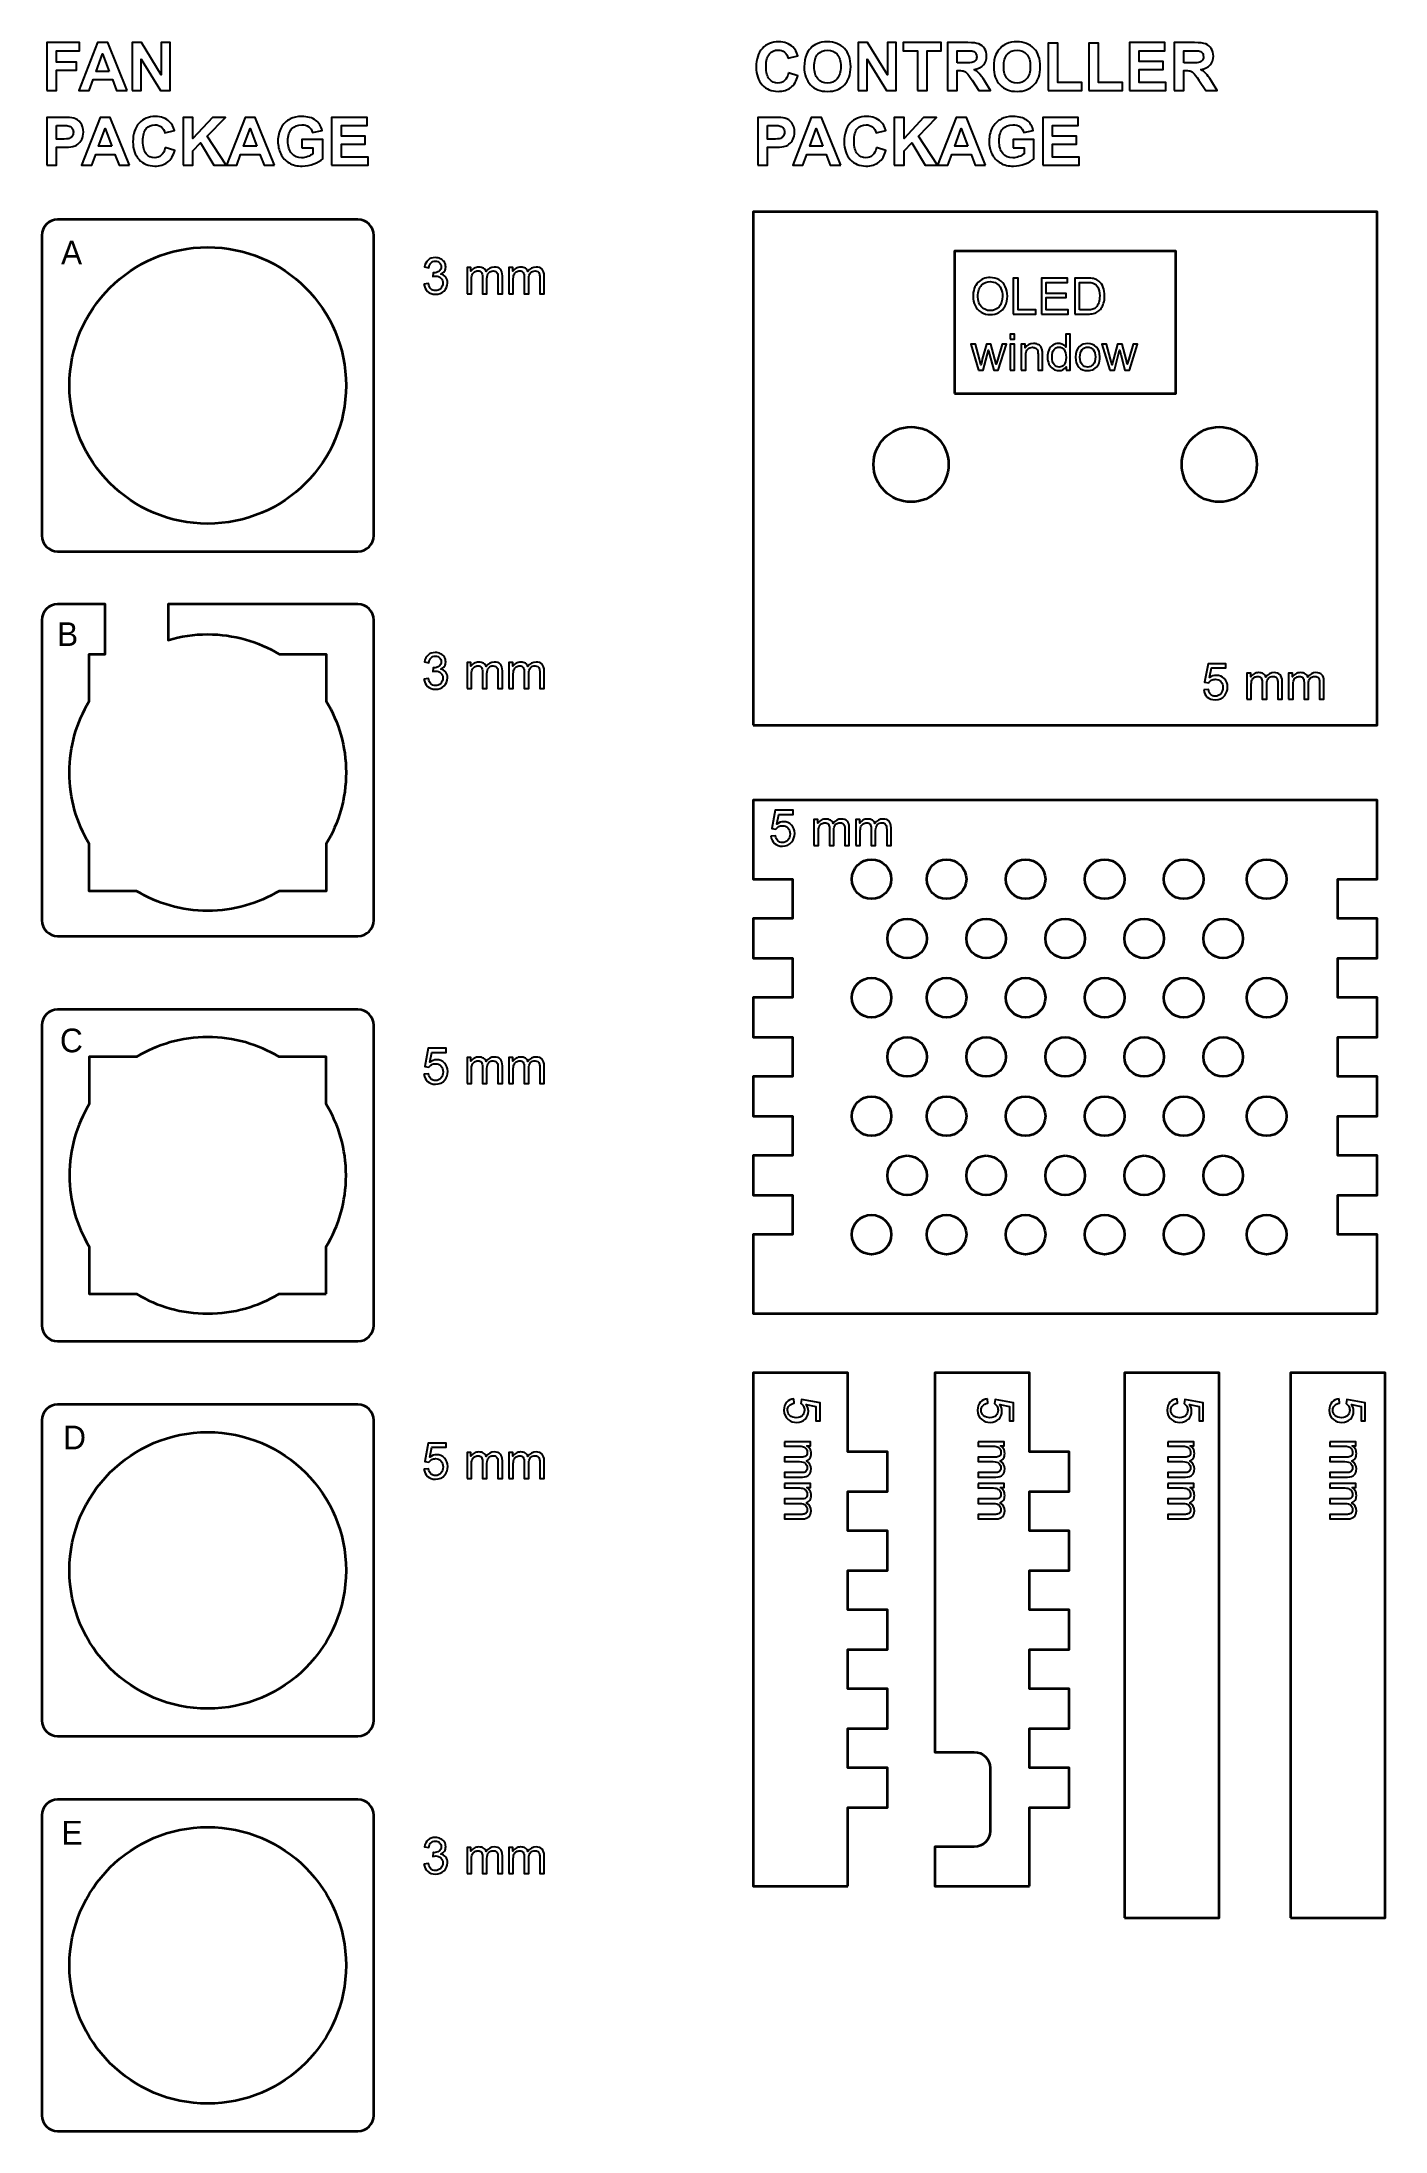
# Model space of a CAD drawing. Header units: millimetres. Extents: x -90 to 80, y -130 to 135.
import ezdxf

# ---------------------------------------------------------------- set-up
doc = ezdxf.new("R2010")
doc.units = ezdxf.units.MM
doc.header["$MEASUREMENT"] = 0
doc.layers.add('Layer 1', color=7, linetype='Continuous')

msp = doc.modelspace()

# ---------------------------------------------------------------- texts
at = {"char_height": 3, "width": 18.899735, "attachment_point": 1}
for s, insert in [('{A}', (-87.5702, 109.8197)), ('{B}', (-88.0764, 61.5204)), ('{C}', (-87.7085, 10.0852)), ('{D}', (-87.3004, -40.18)), ('{E}', (-87.5149, -90.2134))]:
    msp.add_mtext(s, dxfattribs=dict(at, insert=insert))

# ---------------------------------------------------------------- linework, layer by layer
at = {"layer": 'Layer 1', "color": 152, "lineweight": 35}
for points in [[(0, 48.5), (79, 48.5), (79, 113.5), (0, 113.5), (0, 48.5)], [(25.5, 90.5), (53.5, 90.5), (53.5, 108.5), (25.5, 108.5), (25.5, 90.5)], [(47, -102.5), (59, -102.5), (59, -33.5), (47, -33.5), (47, -102.5)], [(68, -102.5), (80, -102.5), (80, -33.5), (68, -33.5), (68, -102.5)]]:
    msp.add_lwpolyline(points, close=True, dxfattribs=at)
at = {"layer": 'Layer 1', "color": 242, "lineweight": 35}
for centre in [(-69, 91.5), (-69, -108.5)]:
    msp.add_ellipse(centre, major_axis=(0, 17.5), ratio=1, dxfattribs=at)
at = {"layer": 'Layer 1', "color": 152, "lineweight": 35}
for centre, major_axis in [((20, 81.5), (0, 4.75)), ((59, 81.5), (0, 4.75)), ((15, 29), (0, 2.5)), ((24.5, 29), (0, 2.5)), ((34.5, 29), (0, 2.5)), ((44.5, 29), (0, 2.5)), ((54.5, 29), (0, 2.5)), ((65, 29), (0, 2.5)), ((19.5, 21.5), (0, 2.5)), ((29.5, 21.5), (0, 2.5)), ((39.5, 21.5), (0, 2.5)), ((49.5, 21.5), (0, 2.5)), ((59.5, 21.5), (0, 2.5)), ((15, 14), (0, 2.5)), ((24.5, 14), (0, 2.5)), ((34.5, 14), (0, 2.5)), ((44.5, 14), (0, 2.5)), ((54.5, 14), (0, 2.5)), ((65, 14), (0, 2.5)), ((19.5, 6.5), (0, 2.5)), ((29.5, 6.5), (0, 2.5)), ((39.5, 6.5), (0, 2.5)), ((49.5, 6.5), (0, 2.5)), ((59.5, 6.5), (0, 2.5)), ((15, -1), (0, 2.5)), ((24.5, -1), (0, 2.5)), ((34.5, -1), (0, 2.5)), ((44.5, -1), (0, 2.5)), ((54.5, -1), (0, 2.5)), ((65, -1), (0, 2.5)), ((19.5, -8.5), (0, 2.5)), ((29.5, -8.5), (0, 2.5)), ((39.5, -8.5), (0, 2.5)), ((49.5, -8.5), (0, 2.5)), ((59.5, -8.5), (0, 2.5)), ((15, -16), (0, 2.5)), ((24.5, -16), (0, 2.5)), ((34.5, -16), (0, 2.5)), ((44.5, -16), (0, 2.5)), ((54.5, -16), (0, 2.5)), ((65, -16), (0, 2.5)), ((-69, -58.5), (0, 17.5))]:
    msp.add_ellipse(centre, major_axis=major_axis, ratio=1, dxfattribs=at)
at = {"layer": 'Layer 1', "color": 0}
for points, knots in [([(4.4958, 131.0701), (4.4958, 131.0701), (5.6811, 130.706), (5.6811, 130.706), (5.6811, 130.706), (5.4991, 130.0386), (5.1957, 129.5433), (4.7723, 129.2187), (4.7723, 129.2187), (4.349, 128.8956), (3.8128, 128.7333), (3.1623, 128.7333), (3.1623, 128.7333), (2.3565, 128.7333), (1.6947, 129.0085), (1.1754, 129.5588), (1.1754, 129.5588), (0.6576, 130.1091), (0.3979, 130.8612), (0.3979, 131.8166), (0.3979, 131.8166), (0.3979, 132.8255), (0.659, 133.6101), (1.1797, 134.1689), (1.1797, 134.1689), (1.7004, 134.7277), (2.3862, 135.0071), (3.2357, 135.0071), (3.2357, 135.0071), (3.9779, 135.0071), (4.5804, 134.7869), (5.0433, 134.3481), (5.0433, 134.3481), (5.3198, 134.0884), (5.5259, 133.7159), (5.6642, 133.2291), (5.6642, 133.2291), (5.6642, 133.2291), (4.4534, 132.9412), (4.4534, 132.9412), (4.4534, 132.9412), (4.3815, 133.2545), (4.2319, 133.5028), (4.0047, 133.6849), (4.0047, 133.6849), (3.7761, 133.8669), (3.4995, 133.9572), (3.175, 133.9572), (3.175, 133.9572), (2.7248, 133.9572), (2.3594, 133.7963), (2.08, 133.4732), (2.08, 133.4732), (1.7992, 133.1515), (1.6595, 132.6293), (1.6595, 131.9069), (1.6595, 131.9069), (1.6595, 131.142), (1.7977, 130.596), (2.0729, 130.2714), (2.0729, 130.2714), (2.3495, 129.9454), (2.7079, 129.7832), (3.1496, 129.7832), (3.1496, 129.7832), (3.4755, 129.7832), (3.7563, 129.8862), (3.9906, 130.0936), (3.9906, 130.0936), (4.2248, 130.301), (4.3942, 130.6256), (4.4958, 131.0701)], [0, 0, 0, 0, 0.05263158, 0.05263158, 0.05263158, 0.05263158, 0.10526316, 0.10526316, 0.10526316, 0.10526316, 0.15789474, 0.15789474, 0.15789474, 0.15789474, 0.21052632, 0.21052632, 0.21052632, 0.21052632, 0.26315789, 0.26315789, 0.26315789, 0.26315789, 0.31578947, 0.31578947, 0.31578947, 0.31578947, 0.36842105, 0.36842105, 0.36842105, 0.36842105, 0.42105263, 0.42105263, 0.42105263, 0.42105263, 0.47368421, 0.47368421, 0.47368421, 0.47368421, 0.52631579, 0.52631579, 0.52631579, 0.52631579, 0.57894737, 0.57894737, 0.57894737, 0.57894737, 0.63157895, 0.63157895, 0.63157895, 0.63157895, 0.68421053, 0.68421053, 0.68421053, 0.68421053, 0.73684211, 0.73684211, 0.73684211, 0.73684211, 0.78947368, 0.78947368, 0.78947368, 0.78947368, 0.84210526, 0.84210526, 0.84210526, 0.84210526, 0.89473684, 0.89473684, 0.89473684, 0.89473684, 1, 1, 1, 1]), ([(6.4784, 131.8293), (6.4784, 132.4473), (6.5715, 132.9666), (6.7564, 133.3871), (6.7564, 133.3871), (6.8932, 133.6961), (7.0823, 133.9741), (7.3208, 134.2197), (7.3208, 134.2197), (7.5593, 134.4652), (7.8203, 134.6472), (8.104, 134.7672), (8.104, 134.7672), (8.4821, 134.9266), (8.9182, 135.0071), (9.412, 135.0071), (9.412, 135.0071), (10.3067, 135.0071), (11.0207, 134.7291), (11.5583, 134.1745), (11.5583, 134.1745), (12.0945, 133.6185), (12.3627, 132.8467), (12.3627, 131.8575), (12.3627, 131.8575), (12.3627, 130.8768), (12.096, 130.1091), (11.564, 129.556), (11.564, 129.556), (11.032, 129.0014), (10.3194, 128.7248), (9.429, 128.7248), (9.429, 128.7248), (8.5273, 128.7248), (7.809, 129), (7.277, 129.5517), (7.277, 129.5517), (6.7451, 130.1021), (6.4784, 130.8612), (6.4784, 131.8293)], [0, 0, 0, 0, 0.09090909, 0.09090909, 0.09090909, 0.09090909, 0.18181818, 0.18181818, 0.18181818, 0.18181818, 0.27272727, 0.27272727, 0.27272727, 0.27272727, 0.36363636, 0.36363636, 0.36363636, 0.36363636, 0.45454545, 0.45454545, 0.45454545, 0.45454545, 0.54545455, 0.54545455, 0.54545455, 0.54545455, 0.63636364, 0.63636364, 0.63636364, 0.63636364, 0.72727273, 0.72727273, 0.72727273, 0.72727273, 0.81818182, 0.81818182, 0.81818182, 0.81818182, 1, 1, 1, 1]), ([(30.4643, 131.8293), (30.4643, 132.4473), (30.5574, 132.9666), (30.7423, 133.3871), (30.7423, 133.3871), (30.8791, 133.6961), (31.0682, 133.9741), (31.3067, 134.2197), (31.3067, 134.2197), (31.5452, 134.4652), (31.8062, 134.6472), (32.0899, 134.7672), (32.0899, 134.7672), (32.468, 134.9266), (32.9041, 135.0071), (33.3979, 135.0071), (33.3979, 135.0071), (34.2926, 135.0071), (35.0066, 134.7291), (35.5442, 134.1745), (35.5442, 134.1745), (36.0804, 133.6185), (36.3486, 132.8467), (36.3486, 131.8575), (36.3486, 131.8575), (36.3486, 130.8768), (36.0819, 130.1091), (35.5499, 129.556), (35.5499, 129.556), (35.0179, 129.0014), (34.3053, 128.7248), (33.4149, 128.7248), (33.4149, 128.7248), (32.5132, 128.7248), (31.7949, 129), (31.2629, 129.5517), (31.2629, 129.5517), (30.731, 130.1021), (30.4643, 130.8612), (30.4643, 131.8293)], [0, 0, 0, 0, 0.09090909, 0.09090909, 0.09090909, 0.09090909, 0.18181818, 0.18181818, 0.18181818, 0.18181818, 0.27272727, 0.27272727, 0.27272727, 0.27272727, 0.36363636, 0.36363636, 0.36363636, 0.36363636, 0.45454545, 0.45454545, 0.45454545, 0.45454545, 0.54545455, 0.54545455, 0.54545455, 0.54545455, 0.63636364, 0.63636364, 0.63636364, 0.63636364, 0.72727273, 0.72727273, 0.72727273, 0.72727273, 0.81818182, 0.81818182, 0.81818182, 0.81818182, 1, 1, 1, 1]), ([(7.7399, 131.8702), (7.7399, 131.183), (7.8993, 130.6623), (8.2168, 130.3067), (8.2168, 130.3067), (8.5343, 129.9525), (8.9379, 129.7747), (9.4262, 129.7747), (9.4262, 129.7747), (9.9158, 129.7747), (10.3166, 129.9511), (10.6312, 130.3024), (10.6312, 130.3024), (10.9445, 130.6552), (11.1011, 131.183), (11.1011, 131.8871), (11.1011, 131.8871), (11.1011, 132.5828), (10.9487, 133.1021), (10.6425, 133.4436), (10.6425, 133.4436), (10.3377, 133.7865), (9.9327, 133.9572), (9.4262, 133.9572), (9.4262, 133.9572), (8.921, 133.9572), (8.5132, 133.7836), (8.2041, 133.4379), (8.2041, 133.4379), (7.8951, 133.0908), (7.7399, 132.5687), (7.7399, 131.8702)], [0, 0, 0, 0, 0.11111111, 0.11111111, 0.11111111, 0.11111111, 0.22222222, 0.22222222, 0.22222222, 0.22222222, 0.33333333, 0.33333333, 0.33333333, 0.33333333, 0.44444444, 0.44444444, 0.44444444, 0.44444444, 0.55555556, 0.55555556, 0.55555556, 0.55555556, 0.66666667, 0.66666667, 0.66666667, 0.66666667, 0.77777778, 0.77777778, 0.77777778, 0.77777778, 1, 1, 1, 1]), ([(13.318, 128.8349), (13.318, 128.8349), (13.318, 134.897), (13.318, 134.897), (13.318, 134.897), (13.318, 134.897), (14.5061, 134.897), (14.5061, 134.897), (14.5061, 134.897), (14.5061, 134.897), (17.0009, 130.8344), (17.0009, 130.8344), (17.0009, 130.8344), (17.0009, 130.8344), (17.0009, 134.897), (17.0009, 134.897), (17.0009, 134.897), (17.0009, 134.897), (18.1355, 134.897), (18.1355, 134.897), (18.1355, 134.897), (18.1355, 134.897), (18.1355, 128.8349), (18.1355, 128.8349), (18.1355, 128.8349), (18.1355, 128.8349), (16.9092, 128.8349), (16.9092, 128.8349), (16.9092, 128.8349), (16.9092, 128.8349), (14.4525, 132.8198), (14.4525, 132.8198), (14.4525, 132.8198), (14.4525, 132.8198), (14.4525, 128.8349), (14.4525, 128.8349), (14.4525, 128.8349), (14.4525, 128.8349), (13.318, 128.8349), (13.318, 128.8349)], [0, 0, 0, 0, 0.09090909, 0.09090909, 0.09090909, 0.09090909, 0.18181818, 0.18181818, 0.18181818, 0.18181818, 0.27272727, 0.27272727, 0.27272727, 0.27272727, 0.36363636, 0.36363636, 0.36363636, 0.36363636, 0.45454545, 0.45454545, 0.45454545, 0.45454545, 0.54545455, 0.54545455, 0.54545455, 0.54545455, 0.63636364, 0.63636364, 0.63636364, 0.63636364, 0.72727273, 0.72727273, 0.72727273, 0.72727273, 0.81818182, 0.81818182, 0.81818182, 0.81818182, 1, 1, 1, 1]), ([(20.7954, 128.8349), (20.7954, 128.8349), (20.7954, 133.8725), (20.7954, 133.8725), (20.7954, 133.8725), (20.7954, 133.8725), (19.0005, 133.8725), (19.0005, 133.8725), (19.0005, 133.8725), (19.0005, 133.8725), (19.0005, 134.897), (19.0005, 134.897), (19.0005, 134.897), (19.0005, 134.897), (23.8095, 134.897), (23.8095, 134.897), (23.8095, 134.897), (23.8095, 134.897), (23.8095, 133.8725), (23.8095, 133.8725), (23.8095, 133.8725), (23.8095, 133.8725), (22.023, 133.8725), (22.023, 133.8725), (22.023, 133.8725), (22.023, 133.8725), (22.023, 128.8349), (22.023, 128.8349), (22.023, 128.8349), (22.023, 128.8349), (20.7954, 128.8349), (20.7954, 128.8349)], [0, 0, 0, 0, 0.11111111, 0.11111111, 0.11111111, 0.11111111, 0.22222222, 0.22222222, 0.22222222, 0.22222222, 0.33333333, 0.33333333, 0.33333333, 0.33333333, 0.44444444, 0.44444444, 0.44444444, 0.44444444, 0.55555556, 0.55555556, 0.55555556, 0.55555556, 0.66666667, 0.66666667, 0.66666667, 0.66666667, 0.77777778, 0.77777778, 0.77777778, 0.77777778, 1, 1, 1, 1]), ([(24.604, 128.8349), (24.604, 128.8349), (24.604, 134.897), (24.604, 134.897), (24.604, 134.897), (24.604, 134.897), (27.182, 134.897), (27.182, 134.897), (27.182, 134.897), (27.8297, 134.897), (28.301, 134.842), (28.5946, 134.7333), (28.5946, 134.7333), (28.8895, 134.6246), (29.1237, 134.4313), (29.3001, 134.1533), (29.3001, 134.1533), (29.4765, 133.8739), (29.5654, 133.5564), (29.5654, 133.198), (29.5654, 133.198), (29.5654, 132.7422), (29.4327, 132.3669), (29.166, 132.0706), (29.166, 132.0706), (28.8994, 131.7742), (28.5014, 131.588), (27.9708, 131.5103), (27.9708, 131.5103), (28.2347, 131.3565), (28.452, 131.1872), (28.6228, 131.0023), (28.6228, 131.0023), (28.7949, 130.8175), (29.0263, 130.4887), (29.317, 130.0174), (29.317, 130.0174), (29.317, 130.0174), (30.0565, 128.8349), (30.0565, 128.8349), (30.0565, 128.8349), (30.0565, 128.8349), (28.5931, 128.8349), (28.5931, 128.8349), (28.5931, 128.8349), (28.5931, 128.8349), (27.7154, 130.1585), (27.7154, 130.1585), (27.7154, 130.1585), (27.4008, 130.6284), (27.1849, 130.9247), (27.0677, 131.0475), (27.0677, 131.0475), (26.952, 131.1689), (26.8293, 131.2535), (26.6994, 131.2987), (26.6994, 131.2987), (26.5682, 131.3438), (26.3622, 131.3664), (26.08, 131.3664), (26.08, 131.3664), (26.08, 131.3664), (25.8316, 131.3664), (25.8316, 131.3664), (25.8316, 131.3664), (25.8316, 131.3664), (25.8316, 128.8349), (25.8316, 128.8349), (25.8316, 128.8349), (25.8316, 128.8349), (24.604, 128.8349), (24.604, 128.8349)], [0, 0, 0, 0, 0.05263158, 0.05263158, 0.05263158, 0.05263158, 0.10526316, 0.10526316, 0.10526316, 0.10526316, 0.15789474, 0.15789474, 0.15789474, 0.15789474, 0.21052632, 0.21052632, 0.21052632, 0.21052632, 0.26315789, 0.26315789, 0.26315789, 0.26315789, 0.31578947, 0.31578947, 0.31578947, 0.31578947, 0.36842105, 0.36842105, 0.36842105, 0.36842105, 0.42105263, 0.42105263, 0.42105263, 0.42105263, 0.47368421, 0.47368421, 0.47368421, 0.47368421, 0.52631579, 0.52631579, 0.52631579, 0.52631579, 0.57894737, 0.57894737, 0.57894737, 0.57894737, 0.63157895, 0.63157895, 0.63157895, 0.63157895, 0.68421053, 0.68421053, 0.68421053, 0.68421053, 0.73684211, 0.73684211, 0.73684211, 0.73684211, 0.78947368, 0.78947368, 0.78947368, 0.78947368, 0.84210526, 0.84210526, 0.84210526, 0.84210526, 0.89473684, 0.89473684, 0.89473684, 0.89473684, 1, 1, 1, 1]), ([(25.8316, 132.3316), (25.8316, 132.3316), (26.7375, 132.3316), (26.7375, 132.3316), (26.7375, 132.3316), (27.3246, 132.3316), (27.69, 132.357), (27.8368, 132.4064), (27.8368, 132.4064), (27.9821, 132.4558), (28.0978, 132.5419), (28.1797, 132.6632), (28.1797, 132.6632), (28.2629, 132.7846), (28.3039, 132.937), (28.3039, 133.119), (28.3039, 133.119), (28.3039, 133.3236), (28.2488, 133.4873), (28.1402, 133.6143), (28.1402, 133.6143), (28.0315, 133.7399), (27.8777, 133.8189), (27.6802, 133.8514), (27.6802, 133.8514), (27.58, 133.8655), (27.2822, 133.8725), (26.7869, 133.8725), (26.7869, 133.8725), (26.7869, 133.8725), (25.8316, 133.8725), (25.8316, 133.8725), (25.8316, 133.8725), (25.8316, 133.8725), (25.8316, 132.3316), (25.8316, 132.3316)], [0, 0, 0, 0, 0.1, 0.1, 0.1, 0.1, 0.2, 0.2, 0.2, 0.2, 0.3, 0.3, 0.3, 0.3, 0.4, 0.4, 0.4, 0.4, 0.5, 0.5, 0.5, 0.5, 0.6, 0.6, 0.6, 0.6, 0.7, 0.7, 0.7, 0.7, 0.8, 0.8, 0.8, 0.8, 1, 1, 1, 1]), ([(31.7258, 131.8702), (31.7258, 131.183), (31.8852, 130.6623), (32.2027, 130.3067), (32.2027, 130.3067), (32.5202, 129.9525), (32.9238, 129.7747), (33.4121, 129.7747), (33.4121, 129.7747), (33.9017, 129.7747), (34.3025, 129.9511), (34.6171, 130.3024), (34.6171, 130.3024), (34.9304, 130.6552), (35.087, 131.183), (35.087, 131.8871), (35.087, 131.8871), (35.087, 132.5828), (34.9346, 133.1021), (34.6284, 133.4436), (34.6284, 133.4436), (34.3236, 133.7865), (33.9186, 133.9572), (33.4121, 133.9572), (33.4121, 133.9572), (32.9069, 133.9572), (32.4991, 133.7836), (32.19, 133.4379), (32.19, 133.4379), (31.881, 133.0908), (31.7258, 132.5687), (31.7258, 131.8702)], [0, 0, 0, 0, 0.11111111, 0.11111111, 0.11111111, 0.11111111, 0.22222222, 0.22222222, 0.22222222, 0.22222222, 0.33333333, 0.33333333, 0.33333333, 0.33333333, 0.44444444, 0.44444444, 0.44444444, 0.44444444, 0.55555556, 0.55555556, 0.55555556, 0.55555556, 0.66666667, 0.66666667, 0.66666667, 0.66666667, 0.77777778, 0.77777778, 0.77777778, 0.77777778, 1, 1, 1, 1]), ([(37.3377, 128.8349), (37.3377, 128.8349), (37.3377, 134.8462), (37.3377, 134.8462), (37.3377, 134.8462), (37.3377, 134.8462), (38.5654, 134.8462), (38.5654, 134.8462), (38.5654, 134.8462), (38.5654, 134.8462), (38.5654, 129.8594), (38.5654, 129.8594), (38.5654, 129.8594), (38.5654, 129.8594), (41.6049, 129.8594), (41.6049, 129.8594), (41.6049, 129.8594), (41.6049, 129.8594), (41.6049, 128.8349), (41.6049, 128.8349), (41.6049, 128.8349), (41.6049, 128.8349), (37.3377, 128.8349), (37.3377, 128.8349)], [0, 0, 0, 0, 0.14285714, 0.14285714, 0.14285714, 0.14285714, 0.28571429, 0.28571429, 0.28571429, 0.28571429, 0.42857143, 0.42857143, 0.42857143, 0.42857143, 0.57142857, 0.57142857, 0.57142857, 0.57142857, 0.71428571, 0.71428571, 0.71428571, 0.71428571, 1, 1, 1, 1]), ([(42.5094, 128.8349), (42.5094, 128.8349), (42.5094, 134.8462), (42.5094, 134.8462), (42.5094, 134.8462), (42.5094, 134.8462), (43.7371, 134.8462), (43.7371, 134.8462), (43.7371, 134.8462), (43.7371, 134.8462), (43.7371, 129.8594), (43.7371, 129.8594), (43.7371, 129.8594), (43.7371, 129.8594), (46.7766, 129.8594), (46.7766, 129.8594), (46.7766, 129.8594), (46.7766, 129.8594), (46.7766, 128.8349), (46.7766, 128.8349), (46.7766, 128.8349), (46.7766, 128.8349), (42.5094, 128.8349), (42.5094, 128.8349)], [0, 0, 0, 0, 0.14285714, 0.14285714, 0.14285714, 0.14285714, 0.28571429, 0.28571429, 0.28571429, 0.28571429, 0.42857143, 0.42857143, 0.42857143, 0.42857143, 0.57142857, 0.57142857, 0.57142857, 0.57142857, 0.71428571, 0.71428571, 0.71428571, 0.71428571, 1, 1, 1, 1]), ([(47.6473, 128.8349), (47.6473, 128.8349), (47.6473, 134.897), (47.6473, 134.897), (47.6473, 134.897), (47.6473, 134.897), (52.1346, 134.897), (52.1346, 134.897), (52.1346, 134.897), (52.1346, 134.897), (52.1346, 133.8725), (52.1346, 133.8725), (52.1346, 133.8725), (52.1346, 133.8725), (48.8749, 133.8725), (48.8749, 133.8725), (48.8749, 133.8725), (48.8749, 133.8725), (48.8749, 132.5263), (48.8749, 132.5263), (48.8749, 132.5263), (48.8749, 132.5263), (51.906, 132.5263), (51.906, 132.5263), (51.906, 132.5263), (51.906, 132.5263), (51.906, 131.5019), (51.906, 131.5019), (51.906, 131.5019), (51.906, 131.5019), (48.8749, 131.5019), (48.8749, 131.5019), (48.8749, 131.5019), (48.8749, 131.5019), (48.8749, 129.8594), (48.8749, 129.8594), (48.8749, 129.8594), (48.8749, 129.8594), (52.2531, 129.8594), (52.2531, 129.8594), (52.2531, 129.8594), (52.2531, 129.8594), (52.2531, 128.8349), (52.2531, 128.8349), (52.2531, 128.8349), (52.2531, 128.8349), (47.6473, 128.8349), (47.6473, 128.8349)], [0, 0, 0, 0, 0.07692308, 0.07692308, 0.07692308, 0.07692308, 0.15384615, 0.15384615, 0.15384615, 0.15384615, 0.23076923, 0.23076923, 0.23076923, 0.23076923, 0.30769231, 0.30769231, 0.30769231, 0.30769231, 0.38461538, 0.38461538, 0.38461538, 0.38461538, 0.46153846, 0.46153846, 0.46153846, 0.46153846, 0.53846154, 0.53846154, 0.53846154, 0.53846154, 0.61538462, 0.61538462, 0.61538462, 0.61538462, 0.69230769, 0.69230769, 0.69230769, 0.69230769, 0.76923077, 0.76923077, 0.76923077, 0.76923077, 0.84615385, 0.84615385, 0.84615385, 0.84615385, 1, 1, 1, 1]), ([(53.2945, 128.8349), (53.2945, 128.8349), (53.2945, 134.897), (53.2945, 134.897), (53.2945, 134.897), (53.2945, 134.897), (55.8725, 134.897), (55.8725, 134.897), (55.8725, 134.897), (56.5202, 134.897), (56.9915, 134.842), (57.2851, 134.7333), (57.2851, 134.7333), (57.58, 134.6246), (57.8142, 134.4313), (57.9906, 134.1533), (57.9906, 134.1533), (58.167, 133.8739), (58.2559, 133.5564), (58.2559, 133.198), (58.2559, 133.198), (58.2559, 132.7422), (58.1232, 132.3669), (57.8565, 132.0706), (57.8565, 132.0706), (57.5899, 131.7742), (57.1919, 131.588), (56.6613, 131.5103), (56.6613, 131.5103), (56.9252, 131.3565), (57.1425, 131.1872), (57.3133, 131.0023), (57.3133, 131.0023), (57.4854, 130.8175), (57.7168, 130.4887), (58.0075, 130.0174), (58.0075, 130.0174), (58.0075, 130.0174), (58.747, 128.8349), (58.747, 128.8349), (58.747, 128.8349), (58.747, 128.8349), (57.2836, 128.8349), (57.2836, 128.8349), (57.2836, 128.8349), (57.2836, 128.8349), (56.4059, 130.1585), (56.4059, 130.1585), (56.4059, 130.1585), (56.0913, 130.6284), (55.8754, 130.9247), (55.7582, 131.0475), (55.7582, 131.0475), (55.6425, 131.1689), (55.5198, 131.2535), (55.3899, 131.2987), (55.3899, 131.2987), (55.2587, 131.3438), (55.0527, 131.3664), (54.7705, 131.3664), (54.7705, 131.3664), (54.7705, 131.3664), (54.5221, 131.3664), (54.5221, 131.3664), (54.5221, 131.3664), (54.5221, 131.3664), (54.5221, 128.8349), (54.5221, 128.8349), (54.5221, 128.8349), (54.5221, 128.8349), (53.2945, 128.8349), (53.2945, 128.8349)], [0, 0, 0, 0, 0.05263158, 0.05263158, 0.05263158, 0.05263158, 0.10526316, 0.10526316, 0.10526316, 0.10526316, 0.15789474, 0.15789474, 0.15789474, 0.15789474, 0.21052632, 0.21052632, 0.21052632, 0.21052632, 0.26315789, 0.26315789, 0.26315789, 0.26315789, 0.31578947, 0.31578947, 0.31578947, 0.31578947, 0.36842105, 0.36842105, 0.36842105, 0.36842105, 0.42105263, 0.42105263, 0.42105263, 0.42105263, 0.47368421, 0.47368421, 0.47368421, 0.47368421, 0.52631579, 0.52631579, 0.52631579, 0.52631579, 0.57894737, 0.57894737, 0.57894737, 0.57894737, 0.63157895, 0.63157895, 0.63157895, 0.63157895, 0.68421053, 0.68421053, 0.68421053, 0.68421053, 0.73684211, 0.73684211, 0.73684211, 0.73684211, 0.78947368, 0.78947368, 0.78947368, 0.78947368, 0.84210526, 0.84210526, 0.84210526, 0.84210526, 0.89473684, 0.89473684, 0.89473684, 0.89473684, 1, 1, 1, 1]), ([(54.5221, 132.3316), (54.5221, 132.3316), (55.428, 132.3316), (55.428, 132.3316), (55.428, 132.3316), (56.0151, 132.3316), (56.3805, 132.357), (56.5273, 132.4064), (56.5273, 132.4064), (56.6726, 132.4558), (56.7883, 132.5419), (56.8702, 132.6632), (56.8702, 132.6632), (56.9534, 132.7846), (56.9944, 132.937), (56.9944, 133.119), (56.9944, 133.119), (56.9944, 133.3236), (56.9393, 133.4873), (56.8307, 133.6143), (56.8307, 133.6143), (56.722, 133.7399), (56.5682, 133.8189), (56.3707, 133.8514), (56.3707, 133.8514), (56.2705, 133.8655), (55.9727, 133.8725), (55.4774, 133.8725), (55.4774, 133.8725), (55.4774, 133.8725), (54.5221, 133.8725), (54.5221, 133.8725), (54.5221, 133.8725), (54.5221, 133.8725), (54.5221, 132.3316), (54.5221, 132.3316)], [0, 0, 0, 0, 0.1, 0.1, 0.1, 0.1, 0.2, 0.2, 0.2, 0.2, 0.3, 0.3, 0.3, 0.3, 0.4, 0.4, 0.4, 0.4, 0.5, 0.5, 0.5, 0.5, 0.6, 0.6, 0.6, 0.6, 0.7, 0.7, 0.7, 0.7, 0.8, 0.8, 0.8, 0.8, 1, 1, 1, 1]), ([(0.6181, 119.3763), (0.6181, 119.3763), (0.6181, 125.4384), (0.6181, 125.4384), (0.6181, 125.4384), (0.6181, 125.4384), (2.5809, 125.4384), (2.5809, 125.4384), (2.5809, 125.4384), (3.3246, 125.4384), (3.8086, 125.4088), (4.0343, 125.3481), (4.0343, 125.3481), (4.3815, 125.2564), (4.6722, 125.0588), (4.9064, 124.754), (4.9064, 124.754), (5.1406, 124.4492), (5.2578, 124.0555), (5.2578, 123.5729), (5.2578, 123.5729), (5.2578, 123.2004), (5.19, 122.8885), (5.056, 122.6345), (5.056, 122.6345), (4.9205, 122.3805), (4.7498, 122.1816), (4.5423, 122.0362), (4.5423, 122.0362), (4.3349, 121.8923), (4.1232, 121.7963), (3.9087, 121.7498), (3.9087, 121.7498), (3.6166, 121.6919), (3.1947, 121.6623), (2.6416, 121.6623), (2.6416, 121.6623), (2.6416, 121.6623), (1.8457, 121.6623), (1.8457, 121.6623), (1.8457, 121.6623), (1.8457, 121.6623), (1.8457, 119.3763), (1.8457, 119.3763), (1.8457, 119.3763), (1.8457, 119.3763), (0.6181, 119.3763), (0.6181, 119.3763)], [0, 0, 0, 0, 0.07692308, 0.07692308, 0.07692308, 0.07692308, 0.15384615, 0.15384615, 0.15384615, 0.15384615, 0.23076923, 0.23076923, 0.23076923, 0.23076923, 0.30769231, 0.30769231, 0.30769231, 0.30769231, 0.38461538, 0.38461538, 0.38461538, 0.38461538, 0.46153846, 0.46153846, 0.46153846, 0.46153846, 0.53846154, 0.53846154, 0.53846154, 0.53846154, 0.61538462, 0.61538462, 0.61538462, 0.61538462, 0.69230769, 0.69230769, 0.69230769, 0.69230769, 0.76923077, 0.76923077, 0.76923077, 0.76923077, 0.84615385, 0.84615385, 0.84615385, 0.84615385, 1, 1, 1, 1]), ([(1.8457, 124.4139), (1.8457, 124.4139), (1.8457, 122.6867), (1.8457, 122.6867), (1.8457, 122.6867), (1.8457, 122.6867), (2.5132, 122.6867), (2.5132, 122.6867), (2.5132, 122.6867), (2.9944, 122.6867), (3.3147, 122.7192), (3.477, 122.7827), (3.477, 122.7827), (3.6392, 122.8462), (3.7662, 122.945), (3.8579, 123.0818), (3.8579, 123.0818), (3.9497, 123.2173), (3.9962, 123.3739), (3.9962, 123.5546), (3.9962, 123.5546), (3.9962, 123.7761), (3.9313, 123.9581), (3.8029, 124.1021), (3.8029, 124.1021), (3.6731, 124.246), (3.5108, 124.3363), (3.3119, 124.373), (3.3119, 124.373), (3.1665, 124.3998), (2.8744, 124.4139), (2.4341, 124.4139), (2.4341, 124.4139), (2.4341, 124.4139), (1.8457, 124.4139), (1.8457, 124.4139)], [0, 0, 0, 0, 0.1, 0.1, 0.1, 0.1, 0.2, 0.2, 0.2, 0.2, 0.3, 0.3, 0.3, 0.3, 0.4, 0.4, 0.4, 0.4, 0.5, 0.5, 0.5, 0.5, 0.6, 0.6, 0.6, 0.6, 0.7, 0.7, 0.7, 0.7, 0.8, 0.8, 0.8, 0.8, 1, 1, 1, 1]), ([(11.0983, 119.3763), (11.0983, 119.3763), (9.7761, 119.3763), (9.7761, 119.3763), (9.7761, 119.3763), (9.7761, 119.3763), (9.2526, 120.7564), (9.2526, 120.7564), (9.2526, 120.7564), (9.2526, 120.7564), (6.8213, 120.7564), (6.8213, 120.7564), (6.8213, 120.7564), (6.8213, 120.7564), (6.3175, 119.3763), (6.3175, 119.3763), (6.3175, 119.3763), (6.3175, 119.3763), (5.0193, 119.3763), (5.0193, 119.3763), (5.0193, 119.3763), (5.0193, 119.3763), (7.373, 125.4384), (7.373, 125.4384), (7.373, 125.4384), (7.373, 125.4384), (8.6698, 125.4384), (8.6698, 125.4384), (8.6698, 125.4384), (8.6698, 125.4384), (11.0983, 119.3763), (11.0983, 119.3763)], [0, 0, 0, 0, 0.11111111, 0.11111111, 0.11111111, 0.11111111, 0.22222222, 0.22222222, 0.22222222, 0.22222222, 0.33333333, 0.33333333, 0.33333333, 0.33333333, 0.44444444, 0.44444444, 0.44444444, 0.44444444, 0.55555556, 0.55555556, 0.55555556, 0.55555556, 0.66666667, 0.66666667, 0.66666667, 0.66666667, 0.77777778, 0.77777778, 0.77777778, 0.77777778, 1, 1, 1, 1]), ([(15.6294, 121.6115), (15.6294, 121.6115), (16.8147, 121.2474), (16.8147, 121.2474), (16.8147, 121.2474), (16.6327, 120.58), (16.3293, 120.0847), (15.9059, 119.7601), (15.9059, 119.7601), (15.4826, 119.437), (14.9464, 119.2747), (14.2959, 119.2747), (14.2959, 119.2747), (13.4901, 119.2747), (12.8283, 119.5499), (12.309, 120.1002), (12.309, 120.1002), (11.7912, 120.6505), (11.5315, 121.4026), (11.5315, 122.358), (11.5315, 122.358), (11.5315, 123.3669), (11.7926, 124.1515), (12.3133, 124.7103), (12.3133, 124.7103), (12.834, 125.2691), (13.5198, 125.5485), (14.3693, 125.5485), (14.3693, 125.5485), (15.1115, 125.5485), (15.714, 125.3283), (16.1769, 124.8895), (16.1769, 124.8895), (16.4534, 124.6298), (16.6595, 124.2573), (16.7978, 123.7705), (16.7978, 123.7705), (16.7978, 123.7705), (15.587, 123.4826), (15.587, 123.4826), (15.587, 123.4826), (15.5151, 123.7959), (15.3655, 124.0442), (15.1383, 124.2263), (15.1383, 124.2263), (14.9097, 124.4083), (14.6331, 124.4986), (14.3086, 124.4986), (14.3086, 124.4986), (13.8584, 124.4986), (13.493, 124.3377), (13.2136, 124.0146), (13.2136, 124.0146), (12.9328, 123.6929), (12.7931, 123.1707), (12.7931, 122.4483), (12.7931, 122.4483), (12.7931, 121.6834), (12.9313, 121.1374), (13.2065, 120.8128), (13.2065, 120.8128), (13.4831, 120.4868), (13.8415, 120.3246), (14.2832, 120.3246), (14.2832, 120.3246), (14.6091, 120.3246), (14.8899, 120.4276), (15.1242, 120.635), (15.1242, 120.635), (15.3584, 120.8424), (15.5278, 121.167), (15.6294, 121.6115)], [0, 0, 0, 0, 0.05263158, 0.05263158, 0.05263158, 0.05263158, 0.10526316, 0.10526316, 0.10526316, 0.10526316, 0.15789474, 0.15789474, 0.15789474, 0.15789474, 0.21052632, 0.21052632, 0.21052632, 0.21052632, 0.26315789, 0.26315789, 0.26315789, 0.26315789, 0.31578947, 0.31578947, 0.31578947, 0.31578947, 0.36842105, 0.36842105, 0.36842105, 0.36842105, 0.42105263, 0.42105263, 0.42105263, 0.42105263, 0.47368421, 0.47368421, 0.47368421, 0.47368421, 0.52631579, 0.52631579, 0.52631579, 0.52631579, 0.57894737, 0.57894737, 0.57894737, 0.57894737, 0.63157895, 0.63157895, 0.63157895, 0.63157895, 0.68421053, 0.68421053, 0.68421053, 0.68421053, 0.73684211, 0.73684211, 0.73684211, 0.73684211, 0.78947368, 0.78947368, 0.78947368, 0.78947368, 0.84210526, 0.84210526, 0.84210526, 0.84210526, 0.89473684, 0.89473684, 0.89473684, 0.89473684, 1, 1, 1, 1]), ([(17.8829, 119.3763), (17.8829, 119.3763), (17.8829, 125.4384), (17.8829, 125.4384), (17.8829, 125.4384), (17.8829, 125.4384), (19.1106, 125.4384), (19.1106, 125.4384), (19.1106, 125.4384), (19.1106, 125.4384), (19.1106, 122.7531), (19.1106, 122.7531), (19.1106, 122.7531), (19.1106, 122.7531), (21.5842, 125.4384), (21.5842, 125.4384), (21.5842, 125.4384), (21.5842, 125.4384), (23.2296, 125.4384), (23.2296, 125.4384), (23.2296, 125.4384), (23.2296, 125.4384), (20.9422, 123.0776), (20.9422, 123.0776), (20.9422, 123.0776), (20.9422, 123.0776), (23.3481, 119.3763), (23.3481, 119.3763), (23.3481, 119.3763), (23.3481, 119.3763), (21.7648, 119.3763), (21.7648, 119.3763), (21.7648, 119.3763), (21.7648, 119.3763), (20.0969, 122.2225), (20.0969, 122.2225), (20.0969, 122.2225), (20.0969, 122.2225), (19.1106, 121.2093), (19.1106, 121.2093), (19.1106, 121.2093), (19.1106, 121.2093), (19.1106, 119.3763), (19.1106, 119.3763), (19.1106, 119.3763), (19.1106, 119.3763), (17.8829, 119.3763), (17.8829, 119.3763)], [0, 0, 0, 0, 0.07692308, 0.07692308, 0.07692308, 0.07692308, 0.15384615, 0.15384615, 0.15384615, 0.15384615, 0.23076923, 0.23076923, 0.23076923, 0.23076923, 0.30769231, 0.30769231, 0.30769231, 0.30769231, 0.38461538, 0.38461538, 0.38461538, 0.38461538, 0.46153846, 0.46153846, 0.46153846, 0.46153846, 0.53846154, 0.53846154, 0.53846154, 0.53846154, 0.61538462, 0.61538462, 0.61538462, 0.61538462, 0.69230769, 0.69230769, 0.69230769, 0.69230769, 0.76923077, 0.76923077, 0.76923077, 0.76923077, 0.84615385, 0.84615385, 0.84615385, 0.84615385, 1, 1, 1, 1]), ([(29.4412, 119.3763), (29.4412, 119.3763), (28.119, 119.3763), (28.119, 119.3763), (28.119, 119.3763), (28.119, 119.3763), (27.5955, 120.7564), (27.5955, 120.7564), (27.5955, 120.7564), (27.5955, 120.7564), (25.1642, 120.7564), (25.1642, 120.7564), (25.1642, 120.7564), (25.1642, 120.7564), (24.6604, 119.3763), (24.6604, 119.3763), (24.6604, 119.3763), (24.6604, 119.3763), (23.3622, 119.3763), (23.3622, 119.3763), (23.3622, 119.3763), (23.3622, 119.3763), (25.7159, 125.4384), (25.7159, 125.4384), (25.7159, 125.4384), (25.7159, 125.4384), (27.0127, 125.4384), (27.0127, 125.4384), (27.0127, 125.4384), (27.0127, 125.4384), (29.4412, 119.3763), (29.4412, 119.3763)], [0, 0, 0, 0, 0.11111111, 0.11111111, 0.11111111, 0.11111111, 0.22222222, 0.22222222, 0.22222222, 0.22222222, 0.33333333, 0.33333333, 0.33333333, 0.33333333, 0.44444444, 0.44444444, 0.44444444, 0.44444444, 0.55555556, 0.55555556, 0.55555556, 0.55555556, 0.66666667, 0.66666667, 0.66666667, 0.66666667, 0.77777778, 0.77777778, 0.77777778, 0.77777778, 1, 1, 1, 1]), ([(32.9139, 121.603), (32.9139, 121.603), (32.9139, 122.6275), (32.9139, 122.6275), (32.9139, 122.6275), (32.9139, 122.6275), (35.5471, 122.6275), (35.5471, 122.6275), (35.5471, 122.6275), (35.5471, 122.6275), (35.5471, 120.2088), (35.5471, 120.2088), (35.5471, 120.2088), (35.2916, 119.9591), (34.9205, 119.7404), (34.4337, 119.5499), (34.4337, 119.5499), (33.9483, 119.3608), (33.4558, 119.2662), (32.9563, 119.2662), (32.9563, 119.2662), (32.3227, 119.2662), (31.7709, 119.3989), (31.2996, 119.6656), (31.2996, 119.6656), (30.8297, 119.9323), (30.4756, 120.3147), (30.2385, 120.81), (30.2385, 120.81), (30.0014, 121.3053), (29.8829, 121.8457), (29.8829, 122.4285), (29.8829, 122.4285), (29.8829, 123.0607), (30.0155, 123.6223), (30.2794, 124.1148), (30.2794, 124.1148), (30.5447, 124.6058), (30.9313, 124.984), (31.4408, 125.2465), (31.4408, 125.2465), (31.8302, 125.4483), (32.3128, 125.5485), (32.8914, 125.5485), (32.8914, 125.5485), (33.6435, 125.5485), (34.2319, 125.3904), (34.6552, 125.0743), (34.6552, 125.0743), (35.0772, 124.7568), (35.3495, 124.3208), (35.4709, 123.762), (35.4709, 123.762), (35.4709, 123.762), (34.2517, 123.5334), (34.2517, 123.5334), (34.2517, 123.5334), (34.167, 123.8311), (34.0061, 124.0668), (33.7705, 124.2404), (33.7705, 124.2404), (33.5362, 124.4125), (33.2427, 124.4986), (32.89, 124.4986), (32.89, 124.4986), (32.3566, 124.4986), (31.9318, 124.3293), (31.6171, 123.9892), (31.6171, 123.9892), (31.3025, 123.6491), (31.1444, 123.1453), (31.1444, 122.4779), (31.1444, 122.4779), (31.1444, 121.7568), (31.3039, 121.2164), (31.6228, 120.8565), (31.6228, 120.8565), (31.9431, 120.4967), (32.3608, 120.3161), (32.8787, 120.3161), (32.8787, 120.3161), (33.1341, 120.3161), (33.3909, 120.3669), (33.6477, 120.4671), (33.6477, 120.4671), (33.9059, 120.5673), (34.1261, 120.69), (34.3109, 120.834), (34.3109, 120.834), (34.3109, 120.834), (34.3109, 121.603), (34.3109, 121.603), (34.3109, 121.603), (34.3109, 121.603), (32.9139, 121.603), (32.9139, 121.603)], [0, 0, 0, 0, 0.04, 0.04, 0.04, 0.04, 0.08, 0.08, 0.08, 0.08, 0.12, 0.12, 0.12, 0.12, 0.16, 0.16, 0.16, 0.16, 0.2, 0.2, 0.2, 0.2, 0.24, 0.24, 0.24, 0.24, 0.28, 0.28, 0.28, 0.28, 0.32, 0.32, 0.32, 0.32, 0.36, 0.36, 0.36, 0.36, 0.4, 0.4, 0.4, 0.4, 0.44, 0.44, 0.44, 0.44, 0.48, 0.48, 0.48, 0.48, 0.52, 0.52, 0.52, 0.52, 0.56, 0.56, 0.56, 0.56, 0.6, 0.6, 0.6, 0.6, 0.64, 0.64, 0.64, 0.64, 0.68, 0.68, 0.68, 0.68, 0.72, 0.72, 0.72, 0.72, 0.76, 0.76, 0.76, 0.76, 0.8, 0.8, 0.8, 0.8, 0.84, 0.84, 0.84, 0.84, 0.88, 0.88, 0.88, 0.88, 0.92, 0.92, 0.92, 0.92, 1, 1, 1, 1]), ([(36.6802, 119.3763), (36.6802, 119.3763), (36.6802, 125.4384), (36.6802, 125.4384), (36.6802, 125.4384), (36.6802, 125.4384), (41.1675, 125.4384), (41.1675, 125.4384), (41.1675, 125.4384), (41.1675, 125.4384), (41.1675, 124.4139), (41.1675, 124.4139), (41.1675, 124.4139), (41.1675, 124.4139), (37.9078, 124.4139), (37.9078, 124.4139), (37.9078, 124.4139), (37.9078, 124.4139), (37.9078, 123.0677), (37.9078, 123.0677), (37.9078, 123.0677), (37.9078, 123.0677), (40.9389, 123.0677), (40.9389, 123.0677), (40.9389, 123.0677), (40.9389, 123.0677), (40.9389, 122.0433), (40.9389, 122.0433), (40.9389, 122.0433), (40.9389, 122.0433), (37.9078, 122.0433), (37.9078, 122.0433), (37.9078, 122.0433), (37.9078, 122.0433), (37.9078, 120.4008), (37.9078, 120.4008), (37.9078, 120.4008), (37.9078, 120.4008), (41.286, 120.4008), (41.286, 120.4008), (41.286, 120.4008), (41.286, 120.4008), (41.286, 119.3763), (41.286, 119.3763), (41.286, 119.3763), (41.286, 119.3763), (36.6802, 119.3763), (36.6802, 119.3763)], [0, 0, 0, 0, 0.07692308, 0.07692308, 0.07692308, 0.07692308, 0.15384615, 0.15384615, 0.15384615, 0.15384615, 0.23076923, 0.23076923, 0.23076923, 0.23076923, 0.30769231, 0.30769231, 0.30769231, 0.30769231, 0.38461538, 0.38461538, 0.38461538, 0.38461538, 0.46153846, 0.46153846, 0.46153846, 0.46153846, 0.53846154, 0.53846154, 0.53846154, 0.53846154, 0.61538462, 0.61538462, 0.61538462, 0.61538462, 0.69230769, 0.69230769, 0.69230769, 0.69230769, 0.76923077, 0.76923077, 0.76923077, 0.76923077, 0.84615385, 0.84615385, 0.84615385, 0.84615385, 1, 1, 1, 1]), ([(8.8547, 121.7808), (8.8547, 121.7808), (8.0122, 124.0245), (8.0122, 124.0245), (8.0122, 124.0245), (8.0122, 124.0245), (7.1938, 121.7808), (7.1938, 121.7808), (7.1938, 121.7808), (7.1938, 121.7808), (8.8547, 121.7808), (8.8547, 121.7808)], [0, 0, 0, 0, 0.25, 0.25, 0.25, 0.25, 0.5, 0.5, 0.5, 0.5, 1, 1, 1, 1]), ([(27.1976, 121.7808), (27.1976, 121.7808), (26.3551, 124.0245), (26.3551, 124.0245), (26.3551, 124.0245), (26.3551, 124.0245), (25.5367, 121.7808), (25.5367, 121.7808), (25.5367, 121.7808), (25.5367, 121.7808), (27.1976, 121.7808), (27.1976, 121.7808)], [0, 0, 0, 0, 0.25, 0.25, 0.25, 0.25, 0.5, 0.5, 0.5, 0.5, 1, 1, 1, 1])]:
    msp.add_open_spline(points, degree=3, knots=knots, dxfattribs=at)
at = {"layer": 'Layer 1', "color": 7}
for points, knots in [([(-89.3819, 128.8349), (-89.3819, 128.8349), (-89.3819, 134.897), (-89.3819, 134.897), (-89.3819, 134.897), (-89.3819, 134.897), (-85.2164, 134.897), (-85.2164, 134.897), (-85.2164, 134.897), (-85.2164, 134.897), (-85.2164, 133.8725), (-85.2164, 133.8725), (-85.2164, 133.8725), (-85.2164, 133.8725), (-88.1543, 133.8725), (-88.1543, 133.8725), (-88.1543, 133.8725), (-88.1543, 133.8725), (-88.1543, 132.4332), (-88.1543, 132.4332), (-88.1543, 132.4332), (-88.1543, 132.4332), (-85.6143, 132.4332), (-85.6143, 132.4332), (-85.6143, 132.4332), (-85.6143, 132.4332), (-85.6143, 131.4087), (-85.6143, 131.4087), (-85.6143, 131.4087), (-85.6143, 131.4087), (-88.1543, 131.4087), (-88.1543, 131.4087), (-88.1543, 131.4087), (-88.1543, 131.4087), (-88.1543, 128.8349), (-88.1543, 128.8349), (-88.1543, 128.8349), (-88.1543, 128.8349), (-89.3819, 128.8349), (-89.3819, 128.8349)], [0, 0, 0, 0, 0.09090909, 0.09090909, 0.09090909, 0.09090909, 0.18181818, 0.18181818, 0.18181818, 0.18181818, 0.27272727, 0.27272727, 0.27272727, 0.27272727, 0.36363636, 0.36363636, 0.36363636, 0.36363636, 0.45454545, 0.45454545, 0.45454545, 0.45454545, 0.54545455, 0.54545455, 0.54545455, 0.54545455, 0.63636364, 0.63636364, 0.63636364, 0.63636364, 0.72727273, 0.72727273, 0.72727273, 0.72727273, 0.81818182, 0.81818182, 0.81818182, 0.81818182, 1, 1, 1, 1]), ([(-79.2164, 128.8349), (-79.2164, 128.8349), (-80.5386, 128.8349), (-80.5386, 128.8349), (-80.5386, 128.8349), (-80.5386, 128.8349), (-81.0621, 130.215), (-81.0621, 130.215), (-81.0621, 130.215), (-81.0621, 130.215), (-83.4934, 130.215), (-83.4934, 130.215), (-83.4934, 130.215), (-83.4934, 130.215), (-83.9972, 128.8349), (-83.9972, 128.8349), (-83.9972, 128.8349), (-83.9972, 128.8349), (-85.2954, 128.8349), (-85.2954, 128.8349), (-85.2954, 128.8349), (-85.2954, 128.8349), (-82.9417, 134.897), (-82.9417, 134.897), (-82.9417, 134.897), (-82.9417, 134.897), (-81.6449, 134.897), (-81.6449, 134.897), (-81.6449, 134.897), (-81.6449, 134.897), (-79.2164, 128.8349), (-79.2164, 128.8349)], [0, 0, 0, 0, 0.11111111, 0.11111111, 0.11111111, 0.11111111, 0.22222222, 0.22222222, 0.22222222, 0.22222222, 0.33333333, 0.33333333, 0.33333333, 0.33333333, 0.44444444, 0.44444444, 0.44444444, 0.44444444, 0.55555556, 0.55555556, 0.55555556, 0.55555556, 0.66666667, 0.66666667, 0.66666667, 0.66666667, 0.77777778, 0.77777778, 0.77777778, 0.77777778, 1, 1, 1, 1]), ([(-81.46, 131.2394), (-81.46, 131.2394), (-82.3025, 133.4831), (-82.3025, 133.4831), (-82.3025, 133.4831), (-82.3025, 133.4831), (-83.1209, 131.2394), (-83.1209, 131.2394), (-83.1209, 131.2394), (-83.1209, 131.2394), (-81.46, 131.2394), (-81.46, 131.2394)], [0, 0, 0, 0, 0.25, 0.25, 0.25, 0.25, 0.5, 0.5, 0.5, 0.5, 1, 1, 1, 1]), ([(-78.563, 128.8349), (-78.563, 128.8349), (-78.563, 134.897), (-78.563, 134.897), (-78.563, 134.897), (-78.563, 134.897), (-77.3749, 134.897), (-77.3749, 134.897), (-77.3749, 134.897), (-77.3749, 134.897), (-74.8801, 130.8344), (-74.8801, 130.8344), (-74.8801, 130.8344), (-74.8801, 130.8344), (-74.8801, 134.897), (-74.8801, 134.897), (-74.8801, 134.897), (-74.8801, 134.897), (-73.7455, 134.897), (-73.7455, 134.897), (-73.7455, 134.897), (-73.7455, 134.897), (-73.7455, 128.8349), (-73.7455, 128.8349), (-73.7455, 128.8349), (-73.7455, 128.8349), (-74.9718, 128.8349), (-74.9718, 128.8349), (-74.9718, 128.8349), (-74.9718, 128.8349), (-77.4285, 132.8198), (-77.4285, 132.8198), (-77.4285, 132.8198), (-77.4285, 132.8198), (-77.4285, 128.8349), (-77.4285, 128.8349), (-77.4285, 128.8349), (-77.4285, 128.8349), (-78.563, 128.8349), (-78.563, 128.8349)], [0, 0, 0, 0, 0.09090909, 0.09090909, 0.09090909, 0.09090909, 0.18181818, 0.18181818, 0.18181818, 0.18181818, 0.27272727, 0.27272727, 0.27272727, 0.27272727, 0.36363636, 0.36363636, 0.36363636, 0.36363636, 0.45454545, 0.45454545, 0.45454545, 0.45454545, 0.54545455, 0.54545455, 0.54545455, 0.54545455, 0.63636364, 0.63636364, 0.63636364, 0.63636364, 0.72727273, 0.72727273, 0.72727273, 0.72727273, 0.81818182, 0.81818182, 0.81818182, 0.81818182, 1, 1, 1, 1]), ([(-89.3819, 119.3763), (-89.3819, 119.3763), (-89.3819, 125.4384), (-89.3819, 125.4384), (-89.3819, 125.4384), (-89.3819, 125.4384), (-87.4191, 125.4384), (-87.4191, 125.4384), (-87.4191, 125.4384), (-86.6754, 125.4384), (-86.1914, 125.4088), (-85.9657, 125.3481), (-85.9657, 125.3481), (-85.6185, 125.2564), (-85.3278, 125.0588), (-85.0936, 124.754), (-85.0936, 124.754), (-84.8594, 124.4492), (-84.7422, 124.0555), (-84.7422, 123.5729), (-84.7422, 123.5729), (-84.7422, 123.2004), (-84.81, 122.8885), (-84.944, 122.6345), (-84.944, 122.6345), (-85.0795, 122.3805), (-85.2502, 122.1816), (-85.4577, 122.0362), (-85.4577, 122.0362), (-85.6651, 121.8923), (-85.8768, 121.7963), (-86.0913, 121.7498), (-86.0913, 121.7498), (-86.3834, 121.6919), (-86.8053, 121.6623), (-87.3584, 121.6623), (-87.3584, 121.6623), (-87.3584, 121.6623), (-88.1543, 121.6623), (-88.1543, 121.6623), (-88.1543, 121.6623), (-88.1543, 121.6623), (-88.1543, 119.3763), (-88.1543, 119.3763), (-88.1543, 119.3763), (-88.1543, 119.3763), (-89.3819, 119.3763), (-89.3819, 119.3763)], [0, 0, 0, 0, 0.07692308, 0.07692308, 0.07692308, 0.07692308, 0.15384615, 0.15384615, 0.15384615, 0.15384615, 0.23076923, 0.23076923, 0.23076923, 0.23076923, 0.30769231, 0.30769231, 0.30769231, 0.30769231, 0.38461538, 0.38461538, 0.38461538, 0.38461538, 0.46153846, 0.46153846, 0.46153846, 0.46153846, 0.53846154, 0.53846154, 0.53846154, 0.53846154, 0.61538462, 0.61538462, 0.61538462, 0.61538462, 0.69230769, 0.69230769, 0.69230769, 0.69230769, 0.76923077, 0.76923077, 0.76923077, 0.76923077, 0.84615385, 0.84615385, 0.84615385, 0.84615385, 1, 1, 1, 1]), ([(-88.1543, 124.4139), (-88.1543, 124.4139), (-88.1543, 122.6867), (-88.1543, 122.6867), (-88.1543, 122.6867), (-88.1543, 122.6867), (-87.4868, 122.6867), (-87.4868, 122.6867), (-87.4868, 122.6867), (-87.0056, 122.6867), (-86.6853, 122.7192), (-86.523, 122.7827), (-86.523, 122.7827), (-86.3608, 122.8462), (-86.2338, 122.945), (-86.1421, 123.0818), (-86.1421, 123.0818), (-86.0503, 123.2173), (-86.0038, 123.3739), (-86.0038, 123.5546), (-86.0038, 123.5546), (-86.0038, 123.7761), (-86.0687, 123.9581), (-86.1971, 124.1021), (-86.1971, 124.1021), (-86.3269, 124.246), (-86.4892, 124.3363), (-86.6881, 124.373), (-86.6881, 124.373), (-86.8335, 124.3998), (-87.1256, 124.4139), (-87.5659, 124.4139), (-87.5659, 124.4139), (-87.5659, 124.4139), (-88.1543, 124.4139), (-88.1543, 124.4139)], [0, 0, 0, 0, 0.1, 0.1, 0.1, 0.1, 0.2, 0.2, 0.2, 0.2, 0.3, 0.3, 0.3, 0.3, 0.4, 0.4, 0.4, 0.4, 0.5, 0.5, 0.5, 0.5, 0.6, 0.6, 0.6, 0.6, 0.7, 0.7, 0.7, 0.7, 0.8, 0.8, 0.8, 0.8, 1, 1, 1, 1]), ([(-78.9017, 119.3763), (-78.9017, 119.3763), (-80.2239, 119.3763), (-80.2239, 119.3763), (-80.2239, 119.3763), (-80.2239, 119.3763), (-80.7474, 120.7564), (-80.7474, 120.7564), (-80.7474, 120.7564), (-80.7474, 120.7564), (-83.1787, 120.7564), (-83.1787, 120.7564), (-83.1787, 120.7564), (-83.1787, 120.7564), (-83.6825, 119.3763), (-83.6825, 119.3763), (-83.6825, 119.3763), (-83.6825, 119.3763), (-84.9807, 119.3763), (-84.9807, 119.3763), (-84.9807, 119.3763), (-84.9807, 119.3763), (-82.627, 125.4384), (-82.627, 125.4384), (-82.627, 125.4384), (-82.627, 125.4384), (-81.3302, 125.4384), (-81.3302, 125.4384), (-81.3302, 125.4384), (-81.3302, 125.4384), (-78.9017, 119.3763), (-78.9017, 119.3763)], [0, 0, 0, 0, 0.11111111, 0.11111111, 0.11111111, 0.11111111, 0.22222222, 0.22222222, 0.22222222, 0.22222222, 0.33333333, 0.33333333, 0.33333333, 0.33333333, 0.44444444, 0.44444444, 0.44444444, 0.44444444, 0.55555556, 0.55555556, 0.55555556, 0.55555556, 0.66666667, 0.66666667, 0.66666667, 0.66666667, 0.77777778, 0.77777778, 0.77777778, 0.77777778, 1, 1, 1, 1]), ([(-74.3706, 121.6115), (-74.3706, 121.6115), (-73.1853, 121.2474), (-73.1853, 121.2474), (-73.1853, 121.2474), (-73.3673, 120.58), (-73.6707, 120.0847), (-74.0941, 119.7601), (-74.0941, 119.7601), (-74.5174, 119.437), (-75.0536, 119.2747), (-75.7041, 119.2747), (-75.7041, 119.2747), (-76.5099, 119.2747), (-77.1717, 119.5499), (-77.691, 120.1002), (-77.691, 120.1002), (-78.2088, 120.6505), (-78.4685, 121.4026), (-78.4685, 122.358), (-78.4685, 122.358), (-78.4685, 123.3669), (-78.2074, 124.1515), (-77.6867, 124.7103), (-77.6867, 124.7103), (-77.166, 125.2691), (-76.4802, 125.5485), (-75.6307, 125.5485), (-75.6307, 125.5485), (-74.8885, 125.5485), (-74.286, 125.3283), (-73.8231, 124.8895), (-73.8231, 124.8895), (-73.5466, 124.6298), (-73.3405, 124.2573), (-73.2022, 123.7705), (-73.2022, 123.7705), (-73.2022, 123.7705), (-74.413, 123.4826), (-74.413, 123.4826), (-74.413, 123.4826), (-74.4849, 123.7959), (-74.6345, 124.0442), (-74.8617, 124.2263), (-74.8617, 124.2263), (-75.0903, 124.4083), (-75.3669, 124.4986), (-75.6914, 124.4986), (-75.6914, 124.4986), (-76.1416, 124.4986), (-76.507, 124.3377), (-76.7864, 124.0146), (-76.7864, 124.0146), (-77.0672, 123.6929), (-77.2069, 123.1707), (-77.2069, 122.4483), (-77.2069, 122.4483), (-77.2069, 121.6834), (-77.0687, 121.1374), (-76.7935, 120.8128), (-76.7935, 120.8128), (-76.5169, 120.4868), (-76.1585, 120.3246), (-75.7168, 120.3246), (-75.7168, 120.3246), (-75.3909, 120.3246), (-75.1101, 120.4276), (-74.8758, 120.635), (-74.8758, 120.635), (-74.6416, 120.8424), (-74.4722, 121.167), (-74.3706, 121.6115)], [0, 0, 0, 0, 0.05263158, 0.05263158, 0.05263158, 0.05263158, 0.10526316, 0.10526316, 0.10526316, 0.10526316, 0.15789474, 0.15789474, 0.15789474, 0.15789474, 0.21052632, 0.21052632, 0.21052632, 0.21052632, 0.26315789, 0.26315789, 0.26315789, 0.26315789, 0.31578947, 0.31578947, 0.31578947, 0.31578947, 0.36842105, 0.36842105, 0.36842105, 0.36842105, 0.42105263, 0.42105263, 0.42105263, 0.42105263, 0.47368421, 0.47368421, 0.47368421, 0.47368421, 0.52631579, 0.52631579, 0.52631579, 0.52631579, 0.57894737, 0.57894737, 0.57894737, 0.57894737, 0.63157895, 0.63157895, 0.63157895, 0.63157895, 0.68421053, 0.68421053, 0.68421053, 0.68421053, 0.73684211, 0.73684211, 0.73684211, 0.73684211, 0.78947368, 0.78947368, 0.78947368, 0.78947368, 0.84210526, 0.84210526, 0.84210526, 0.84210526, 0.89473684, 0.89473684, 0.89473684, 0.89473684, 1, 1, 1, 1]), ([(-72.1171, 119.3763), (-72.1171, 119.3763), (-72.1171, 125.4384), (-72.1171, 125.4384), (-72.1171, 125.4384), (-72.1171, 125.4384), (-70.8894, 125.4384), (-70.8894, 125.4384), (-70.8894, 125.4384), (-70.8894, 125.4384), (-70.8894, 122.7531), (-70.8894, 122.7531), (-70.8894, 122.7531), (-70.8894, 122.7531), (-68.4158, 125.4384), (-68.4158, 125.4384), (-68.4158, 125.4384), (-68.4158, 125.4384), (-66.7704, 125.4384), (-66.7704, 125.4384), (-66.7704, 125.4384), (-66.7704, 125.4384), (-69.0578, 123.0776), (-69.0578, 123.0776), (-69.0578, 123.0776), (-69.0578, 123.0776), (-66.6519, 119.3763), (-66.6519, 119.3763), (-66.6519, 119.3763), (-66.6519, 119.3763), (-68.2352, 119.3763), (-68.2352, 119.3763), (-68.2352, 119.3763), (-68.2352, 119.3763), (-69.9031, 122.2225), (-69.9031, 122.2225), (-69.9031, 122.2225), (-69.9031, 122.2225), (-70.8894, 121.2093), (-70.8894, 121.2093), (-70.8894, 121.2093), (-70.8894, 121.2093), (-70.8894, 119.3763), (-70.8894, 119.3763), (-70.8894, 119.3763), (-70.8894, 119.3763), (-72.1171, 119.3763), (-72.1171, 119.3763)], [0, 0, 0, 0, 0.07692308, 0.07692308, 0.07692308, 0.07692308, 0.15384615, 0.15384615, 0.15384615, 0.15384615, 0.23076923, 0.23076923, 0.23076923, 0.23076923, 0.30769231, 0.30769231, 0.30769231, 0.30769231, 0.38461538, 0.38461538, 0.38461538, 0.38461538, 0.46153846, 0.46153846, 0.46153846, 0.46153846, 0.53846154, 0.53846154, 0.53846154, 0.53846154, 0.61538462, 0.61538462, 0.61538462, 0.61538462, 0.69230769, 0.69230769, 0.69230769, 0.69230769, 0.76923077, 0.76923077, 0.76923077, 0.76923077, 0.84615385, 0.84615385, 0.84615385, 0.84615385, 1, 1, 1, 1]), ([(-60.5588, 119.3763), (-60.5588, 119.3763), (-61.881, 119.3763), (-61.881, 119.3763), (-61.881, 119.3763), (-61.881, 119.3763), (-62.4045, 120.7564), (-62.4045, 120.7564), (-62.4045, 120.7564), (-62.4045, 120.7564), (-64.8358, 120.7564), (-64.8358, 120.7564), (-64.8358, 120.7564), (-64.8358, 120.7564), (-65.3396, 119.3763), (-65.3396, 119.3763), (-65.3396, 119.3763), (-65.3396, 119.3763), (-66.6378, 119.3763), (-66.6378, 119.3763), (-66.6378, 119.3763), (-66.6378, 119.3763), (-64.2841, 125.4384), (-64.2841, 125.4384), (-64.2841, 125.4384), (-64.2841, 125.4384), (-62.9873, 125.4384), (-62.9873, 125.4384), (-62.9873, 125.4384), (-62.9873, 125.4384), (-60.5588, 119.3763), (-60.5588, 119.3763)], [0, 0, 0, 0, 0.11111111, 0.11111111, 0.11111111, 0.11111111, 0.22222222, 0.22222222, 0.22222222, 0.22222222, 0.33333333, 0.33333333, 0.33333333, 0.33333333, 0.44444444, 0.44444444, 0.44444444, 0.44444444, 0.55555556, 0.55555556, 0.55555556, 0.55555556, 0.66666667, 0.66666667, 0.66666667, 0.66666667, 0.77777778, 0.77777778, 0.77777778, 0.77777778, 1, 1, 1, 1]), ([(-57.0861, 121.603), (-57.0861, 121.603), (-57.0861, 122.6275), (-57.0861, 122.6275), (-57.0861, 122.6275), (-57.0861, 122.6275), (-54.4529, 122.6275), (-54.4529, 122.6275), (-54.4529, 122.6275), (-54.4529, 122.6275), (-54.4529, 120.2088), (-54.4529, 120.2088), (-54.4529, 120.2088), (-54.7084, 119.9591), (-55.0795, 119.7404), (-55.5663, 119.5499), (-55.5663, 119.5499), (-56.0517, 119.3608), (-56.5442, 119.2662), (-57.0437, 119.2662), (-57.0437, 119.2662), (-57.6773, 119.2662), (-58.2291, 119.3989), (-58.7004, 119.6656), (-58.7004, 119.6656), (-59.1703, 119.9323), (-59.5244, 120.3147), (-59.7615, 120.81), (-59.7615, 120.81), (-59.9986, 121.3053), (-60.1171, 121.8457), (-60.1171, 122.4285), (-60.1171, 122.4285), (-60.1171, 123.0607), (-59.9845, 123.6223), (-59.7206, 124.1148), (-59.7206, 124.1148), (-59.4553, 124.6058), (-59.0687, 124.984), (-58.5592, 125.2465), (-58.5592, 125.2465), (-58.1698, 125.4483), (-57.6872, 125.5485), (-57.1086, 125.5485), (-57.1086, 125.5485), (-56.3565, 125.5485), (-55.7681, 125.3904), (-55.3448, 125.0743), (-55.3448, 125.0743), (-54.9228, 124.7568), (-54.6505, 124.3208), (-54.5291, 123.762), (-54.5291, 123.762), (-54.5291, 123.762), (-55.7483, 123.5334), (-55.7483, 123.5334), (-55.7483, 123.5334), (-55.833, 123.8311), (-55.9939, 124.0668), (-56.2295, 124.2404), (-56.2295, 124.2404), (-56.4638, 124.4125), (-56.7573, 124.4986), (-57.11, 124.4986), (-57.11, 124.4986), (-57.6434, 124.4986), (-58.0682, 124.3293), (-58.3829, 123.9892), (-58.3829, 123.9892), (-58.6975, 123.6491), (-58.8556, 123.1453), (-58.8556, 122.4779), (-58.8556, 122.4779), (-58.8556, 121.7568), (-58.6961, 121.2164), (-58.3772, 120.8565), (-58.3772, 120.8565), (-58.0569, 120.4967), (-57.6392, 120.3161), (-57.1213, 120.3161), (-57.1213, 120.3161), (-56.8659, 120.3161), (-56.6091, 120.3669), (-56.3523, 120.4671), (-56.3523, 120.4671), (-56.0941, 120.5673), (-55.8739, 120.69), (-55.6891, 120.834), (-55.6891, 120.834), (-55.6891, 120.834), (-55.6891, 121.603), (-55.6891, 121.603), (-55.6891, 121.603), (-55.6891, 121.603), (-57.0861, 121.603), (-57.0861, 121.603)], [0, 0, 0, 0, 0.04, 0.04, 0.04, 0.04, 0.08, 0.08, 0.08, 0.08, 0.12, 0.12, 0.12, 0.12, 0.16, 0.16, 0.16, 0.16, 0.2, 0.2, 0.2, 0.2, 0.24, 0.24, 0.24, 0.24, 0.28, 0.28, 0.28, 0.28, 0.32, 0.32, 0.32, 0.32, 0.36, 0.36, 0.36, 0.36, 0.4, 0.4, 0.4, 0.4, 0.44, 0.44, 0.44, 0.44, 0.48, 0.48, 0.48, 0.48, 0.52, 0.52, 0.52, 0.52, 0.56, 0.56, 0.56, 0.56, 0.6, 0.6, 0.6, 0.6, 0.64, 0.64, 0.64, 0.64, 0.68, 0.68, 0.68, 0.68, 0.72, 0.72, 0.72, 0.72, 0.76, 0.76, 0.76, 0.76, 0.8, 0.8, 0.8, 0.8, 0.84, 0.84, 0.84, 0.84, 0.88, 0.88, 0.88, 0.88, 0.92, 0.92, 0.92, 0.92, 1, 1, 1, 1]), ([(-53.3198, 119.3763), (-53.3198, 119.3763), (-53.3198, 125.4384), (-53.3198, 125.4384), (-53.3198, 125.4384), (-53.3198, 125.4384), (-48.8325, 125.4384), (-48.8325, 125.4384), (-48.8325, 125.4384), (-48.8325, 125.4384), (-48.8325, 124.4139), (-48.8325, 124.4139), (-48.8325, 124.4139), (-48.8325, 124.4139), (-52.0922, 124.4139), (-52.0922, 124.4139), (-52.0922, 124.4139), (-52.0922, 124.4139), (-52.0922, 123.0677), (-52.0922, 123.0677), (-52.0922, 123.0677), (-52.0922, 123.0677), (-49.0611, 123.0677), (-49.0611, 123.0677), (-49.0611, 123.0677), (-49.0611, 123.0677), (-49.0611, 122.0433), (-49.0611, 122.0433), (-49.0611, 122.0433), (-49.0611, 122.0433), (-52.0922, 122.0433), (-52.0922, 122.0433), (-52.0922, 122.0433), (-52.0922, 122.0433), (-52.0922, 120.4008), (-52.0922, 120.4008), (-52.0922, 120.4008), (-52.0922, 120.4008), (-48.714, 120.4008), (-48.714, 120.4008), (-48.714, 120.4008), (-48.714, 120.4008), (-48.714, 119.3763), (-48.714, 119.3763), (-48.714, 119.3763), (-48.714, 119.3763), (-53.3198, 119.3763), (-53.3198, 119.3763)], [0, 0, 0, 0, 0.07692308, 0.07692308, 0.07692308, 0.07692308, 0.15384615, 0.15384615, 0.15384615, 0.15384615, 0.23076923, 0.23076923, 0.23076923, 0.23076923, 0.30769231, 0.30769231, 0.30769231, 0.30769231, 0.38461538, 0.38461538, 0.38461538, 0.38461538, 0.46153846, 0.46153846, 0.46153846, 0.46153846, 0.53846154, 0.53846154, 0.53846154, 0.53846154, 0.61538462, 0.61538462, 0.61538462, 0.61538462, 0.69230769, 0.69230769, 0.69230769, 0.69230769, 0.76923077, 0.76923077, 0.76923077, 0.76923077, 0.84615385, 0.84615385, 0.84615385, 0.84615385, 1, 1, 1, 1]), ([(-81.1453, 121.7808), (-81.1453, 121.7808), (-81.9878, 124.0245), (-81.9878, 124.0245), (-81.9878, 124.0245), (-81.9878, 124.0245), (-82.8062, 121.7808), (-82.8062, 121.7808), (-82.8062, 121.7808), (-82.8062, 121.7808), (-81.1453, 121.7808), (-81.1453, 121.7808)], [0, 0, 0, 0, 0.25, 0.25, 0.25, 0.25, 0.5, 0.5, 0.5, 0.5, 1, 1, 1, 1]), ([(-62.8024, 121.7808), (-62.8024, 121.7808), (-63.6449, 124.0245), (-63.6449, 124.0245), (-63.6449, 124.0245), (-63.6449, 124.0245), (-64.4633, 121.7808), (-64.4633, 121.7808), (-64.4633, 121.7808), (-64.4633, 121.7808), (-62.8024, 121.7808), (-62.8024, 121.7808)], [0, 0, 0, 0, 0.25, 0.25, 0.25, 0.25, 0.5, 0.5, 0.5, 0.5, 1, 1, 1, 1])]:
    msp.add_open_spline(points, degree=3, knots=knots, dxfattribs=at)
at = {"layer": 'Layer 1', "color": 242, "lineweight": 35}
for points, knots in [([(-50, 70.5), (-50, 70.5), (-88, 70.5), (-88, 70.5), (-88, 70.5), (-89.1, 70.5), (-90, 71.4), (-90, 72.5), (-90, 72.5), (-90, 72.5), (-90, 110.5), (-90, 110.5), (-90, 110.5), (-90, 111.6), (-89.1, 112.5), (-88, 112.5), (-88, 112.5), (-88, 112.5), (-50, 112.5), (-50, 112.5), (-50, 112.5), (-48.9001, 112.5), (-48, 111.6), (-48, 110.5), (-48, 110.5), (-48, 110.5), (-48, 72.5), (-48, 72.5), (-48, 72.5), (-48, 71.4), (-48.9001, 70.5), (-50, 70.5)], [0, 0, 0, 0, 0.11111111, 0.11111111, 0.11111111, 0.11111111, 0.22222222, 0.22222222, 0.22222222, 0.22222222, 0.33333333, 0.33333333, 0.33333333, 0.33333333, 0.44444444, 0.44444444, 0.44444444, 0.44444444, 0.55555556, 0.55555556, 0.55555556, 0.55555556, 0.66666667, 0.66666667, 0.66666667, 0.66666667, 0.77777778, 0.77777778, 0.77777778, 0.77777778, 1, 1, 1, 1]), ([(-50, 21.8045), (-50, 21.8045), (-88, 21.8045), (-88, 21.8045), (-88, 21.8045), (-89.1, 21.8045), (-90, 22.7045), (-90, 23.8045), (-90, 23.8045), (-90, 23.8045), (-90, 61.8045), (-90, 61.8045), (-90, 61.8045), (-90, 62.9045), (-89.1, 63.8045), (-88, 63.8045), (-88, 63.8045), (-88, 63.8045), (-82, 63.8045), (-82, 63.8045), (-82, 63.8045), (-82, 63.8045), (-82, 57.5001), (-82, 57.5001), (-82, 57.5001), (-82, 57.5001), (-84, 57.5001), (-84, 57.5001), (-84, 57.5001), (-84, 57.5001), (-84, 51.5177), (-84, 51.5177), (-84, 51.5177), (-85.5868, 48.884), (-86.5, 45.7988), (-86.5, 42.5), (-86.5, 42.5), (-86.5, 39.2012), (-85.5868, 36.1158), (-84, 33.4823), (-84, 33.4823), (-84, 33.4823), (-84, 27.5001), (-84, 27.5001), (-84, 27.5001), (-84, 27.5001), (-78.0179, 27.5001), (-78.0179, 27.5001), (-78.0179, 27.5001), (-75.3842, 25.9133), (-72.2989, 25), (-69, 25), (-69, 25), (-65.7011, 25), (-62.6158, 25.9133), (-59.9821, 27.5001), (-59.9821, 27.5001), (-59.9821, 27.5001), (-54, 27.5001), (-54, 27.5001), (-54, 27.5001), (-54, 27.5001), (-54, 33.4823), (-54, 33.4823), (-54, 33.4823), (-52.4132, 36.1158), (-51.5, 39.2012), (-51.5, 42.5), (-51.5, 42.5), (-51.5, 45.7988), (-52.4132, 48.8842), (-54, 51.5177), (-54, 51.5177), (-54, 51.5177), (-54, 57.5001), (-54, 57.5001), (-54, 57.5001), (-54, 57.5001), (-59.9824, 57.5001), (-59.9824, 57.5001), (-59.9824, 57.5001), (-62.616, 59.0868), (-65.7013, 60), (-69, 60), (-69, 60), (-70.7375, 60), (-72.4158, 59.7466), (-74, 59.2749), (-74, 59.2749), (-74, 59.2749), (-74, 63.8045), (-74, 63.8045), (-74, 63.8045), (-74, 63.8045), (-50, 63.8045), (-50, 63.8045), (-50, 63.8045), (-48.9001, 63.8045), (-48, 62.9045), (-48, 61.8045), (-48, 61.8045), (-48, 61.8045), (-48, 23.8045), (-48, 23.8045), (-48, 23.8045), (-48, 22.7045), (-48.9001, 21.8045), (-50, 21.8045)], [0, 0, 0, 0, 0.03571429, 0.03571429, 0.03571429, 0.03571429, 0.07142857, 0.07142857, 0.07142857, 0.07142857, 0.10714286, 0.10714286, 0.10714286, 0.10714286, 0.14285714, 0.14285714, 0.14285714, 0.14285714, 0.17857143, 0.17857143, 0.17857143, 0.17857143, 0.21428571, 0.21428571, 0.21428571, 0.21428571, 0.25, 0.25, 0.25, 0.25, 0.28571429, 0.28571429, 0.28571429, 0.28571429, 0.32142857, 0.32142857, 0.32142857, 0.32142857, 0.35714286, 0.35714286, 0.35714286, 0.35714286, 0.39285714, 0.39285714, 0.39285714, 0.39285714, 0.42857143, 0.42857143, 0.42857143, 0.42857143, 0.46428571, 0.46428571, 0.46428571, 0.46428571, 0.5, 0.5, 0.5, 0.5, 0.53571429, 0.53571429, 0.53571429, 0.53571429, 0.57142857, 0.57142857, 0.57142857, 0.57142857, 0.60714286, 0.60714286, 0.60714286, 0.60714286, 0.64285714, 0.64285714, 0.64285714, 0.64285714, 0.67857143, 0.67857143, 0.67857143, 0.67857143, 0.71428571, 0.71428571, 0.71428571, 0.71428571, 0.75, 0.75, 0.75, 0.75, 0.78571429, 0.78571429, 0.78571429, 0.78571429, 0.82142857, 0.82142857, 0.82142857, 0.82142857, 0.85714286, 0.85714286, 0.85714286, 0.85714286, 0.89285714, 0.89285714, 0.89285714, 0.89285714, 0.92857143, 0.92857143, 0.92857143, 0.92857143, 1, 1, 1, 1]), ([(-50, -129.5), (-50, -129.5), (-88, -129.5), (-88, -129.5), (-88, -129.5), (-89.1, -129.5), (-90, -128.6), (-90, -127.5), (-90, -127.5), (-90, -127.5), (-90, -89.5), (-90, -89.5), (-90, -89.5), (-90, -88.4), (-89.1, -87.5), (-88, -87.5), (-88, -87.5), (-88, -87.5), (-50, -87.5), (-50, -87.5), (-50, -87.5), (-48.9001, -87.5), (-48, -88.4), (-48, -89.5), (-48, -89.5), (-48, -89.5), (-48, -127.5), (-48, -127.5), (-48, -127.5), (-48, -128.6), (-48.9001, -129.5), (-50, -129.5)], [0, 0, 0, 0, 0.11111111, 0.11111111, 0.11111111, 0.11111111, 0.22222222, 0.22222222, 0.22222222, 0.22222222, 0.33333333, 0.33333333, 0.33333333, 0.33333333, 0.44444444, 0.44444444, 0.44444444, 0.44444444, 0.55555556, 0.55555556, 0.55555556, 0.55555556, 0.66666667, 0.66666667, 0.66666667, 0.66666667, 0.77777778, 0.77777778, 0.77777778, 0.77777778, 1, 1, 1, 1])]:
    msp.add_open_spline(points, degree=3, knots=knots, dxfattribs=at)
at = {"layer": 'Layer 1', "color": 242}
for points, knots in [([(-41.6396, 104.3259), (-41.6396, 104.3259), (-41.0808, 104.4021), (-41.0808, 104.4021), (-41.0808, 104.4021), (-41.0162, 104.0846), (-40.9083, 103.856), (-40.7548, 103.7163), (-40.7548, 103.7163), (-40.6014, 103.5766), (-40.413, 103.5068), (-40.1897, 103.5068), (-40.1897, 103.5068), (-39.9251, 103.5068), (-39.7018, 103.5978), (-39.5219, 103.7798), (-39.5219, 103.7798), (-39.342, 103.9618), (-39.252, 104.1873), (-39.252, 104.4561), (-39.252, 104.4561), (-39.252, 104.7122), (-39.3356, 104.9239), (-39.5039, 105.0911), (-39.5039, 105.0911), (-39.6711, 105.2572), (-39.8838, 105.3408), (-40.1431, 105.3408), (-40.1431, 105.3408), (-40.2489, 105.3408), (-40.3802, 105.3197), (-40.5379, 105.2784), (-40.5379, 105.2784), (-40.5379, 105.2784), (-40.4754, 105.7674), (-40.4754, 105.7674), (-40.4754, 105.7674), (-40.4384, 105.7631), (-40.4077, 105.761), (-40.3855, 105.761), (-40.3855, 105.761), (-40.1463, 105.761), (-39.9325, 105.8234), (-39.7409, 105.9473), (-39.7409, 105.9473), (-39.5504, 106.0711), (-39.4552, 106.2616), (-39.4552, 106.5188), (-39.4552, 106.5188), (-39.4552, 106.723), (-39.525, 106.8924), (-39.6637, 107.0268), (-39.6637, 107.0268), (-39.8023, 107.1612), (-39.9812, 107.2279), (-40.2003, 107.2279), (-40.2003, 107.2279), (-40.4183, 107.2279), (-40.5993, 107.1591), (-40.7442, 107.0215), (-40.7442, 107.0215), (-40.8892, 106.8839), (-40.9824, 106.6775), (-41.0236, 106.4024), (-41.0236, 106.4024), (-41.0236, 106.4024), (-41.5824, 106.504), (-41.5824, 106.504), (-41.5824, 106.504), (-41.5137, 106.8786), (-41.3591, 107.1696), (-41.1168, 107.376), (-41.1168, 107.376), (-40.8755, 107.5824), (-40.5739, 107.6851), (-40.214, 107.6851), (-40.214, 107.6851), (-39.9664, 107.6851), (-39.7378, 107.6321), (-39.5293, 107.5252), (-39.5293, 107.5252), (-39.3197, 107.4194), (-39.1599, 107.2744), (-39.0499, 107.0913), (-39.0499, 107.0913), (-38.9387, 106.9072), (-38.8837, 106.7124), (-38.8837, 106.5061), (-38.8837, 106.5061), (-38.8837, 106.3103), (-38.9366, 106.1325), (-39.0414, 105.9716), (-39.0414, 105.9716), (-39.1472, 105.8107), (-39.3039, 105.6827), (-39.5102, 105.5874), (-39.5102, 105.5874), (-39.2414, 105.5261), (-39.0329, 105.3969), (-38.8837, 105.2011), (-38.8837, 105.2011), (-38.7355, 105.0064), (-38.6614, 104.7609), (-38.6614, 104.4677), (-38.6614, 104.4677), (-38.6614, 104.0708), (-38.8064, 103.7332), (-39.0954, 103.457), (-39.0954, 103.457), (-39.3853, 103.1808), (-39.7515, 103.0432), (-40.1939, 103.0432), (-40.1939, 103.0432), (-40.5929, 103.0432), (-40.9242, 103.1628), (-41.1877, 103.4009), (-41.1877, 103.4009), (-41.4523, 103.639), (-41.6026, 103.947), (-41.6396, 104.3259)], [0, 0, 0, 0, 0.03225806, 0.03225806, 0.03225806, 0.03225806, 0.06451613, 0.06451613, 0.06451613, 0.06451613, 0.09677419, 0.09677419, 0.09677419, 0.09677419, 0.12903226, 0.12903226, 0.12903226, 0.12903226, 0.16129032, 0.16129032, 0.16129032, 0.16129032, 0.19354839, 0.19354839, 0.19354839, 0.19354839, 0.22580645, 0.22580645, 0.22580645, 0.22580645, 0.25806452, 0.25806452, 0.25806452, 0.25806452, 0.29032258, 0.29032258, 0.29032258, 0.29032258, 0.32258065, 0.32258065, 0.32258065, 0.32258065, 0.35483871, 0.35483871, 0.35483871, 0.35483871, 0.38709677, 0.38709677, 0.38709677, 0.38709677, 0.41935484, 0.41935484, 0.41935484, 0.41935484, 0.4516129, 0.4516129, 0.4516129, 0.4516129, 0.48387097, 0.48387097, 0.48387097, 0.48387097, 0.51612903, 0.51612903, 0.51612903, 0.51612903, 0.5483871, 0.5483871, 0.5483871, 0.5483871, 0.58064516, 0.58064516, 0.58064516, 0.58064516, 0.61290323, 0.61290323, 0.61290323, 0.61290323, 0.64516129, 0.64516129, 0.64516129, 0.64516129, 0.67741935, 0.67741935, 0.67741935, 0.67741935, 0.70967742, 0.70967742, 0.70967742, 0.70967742, 0.74193548, 0.74193548, 0.74193548, 0.74193548, 0.77419355, 0.77419355, 0.77419355, 0.77419355, 0.80645161, 0.80645161, 0.80645161, 0.80645161, 0.83870968, 0.83870968, 0.83870968, 0.83870968, 0.87096774, 0.87096774, 0.87096774, 0.87096774, 0.90322581, 0.90322581, 0.90322581, 0.90322581, 0.93548387, 0.93548387, 0.93548387, 0.93548387, 1, 1, 1, 1]), ([(-36.1913, 103.1194), (-36.1913, 103.1194), (-36.1913, 106.4151), (-36.1913, 106.4151), (-36.1913, 106.4151), (-36.1913, 106.4151), (-35.6896, 106.4151), (-35.6896, 106.4151), (-35.6896, 106.4151), (-35.6896, 106.4151), (-35.6896, 105.9494), (-35.6896, 105.9494), (-35.6896, 105.9494), (-35.587, 106.1103), (-35.4494, 106.2404), (-35.278, 106.3378), (-35.278, 106.3378), (-35.1065, 106.4362), (-34.9118, 106.4849), (-34.6927, 106.4849), (-34.6927, 106.4849), (-34.4493, 106.4849), (-34.2493, 106.4341), (-34.0937, 106.3336), (-34.0937, 106.3336), (-33.9381, 106.232), (-33.828, 106.0912), (-33.7645, 105.9092), (-33.7645, 105.9092), (-33.5021, 106.2933), (-33.1623, 106.4849), (-32.7432, 106.4849), (-32.7432, 106.4849), (-32.4152, 106.4849), (-32.1622, 106.3949), (-31.9865, 106.214), (-31.9865, 106.214), (-31.8098, 106.033), (-31.7209, 105.7547), (-31.7209, 105.3789), (-31.7209, 105.3789), (-31.7209, 105.3789), (-31.7209, 103.1194), (-31.7209, 103.1194), (-31.7209, 103.1194), (-31.7209, 103.1194), (-32.2797, 103.1194), (-32.2797, 103.1194), (-32.2797, 103.1194), (-32.2797, 103.1194), (-32.2797, 105.1937), (-32.2797, 105.1937), (-32.2797, 105.1937), (-32.2797, 105.416), (-32.2987, 105.5769), (-32.3347, 105.6753), (-32.3347, 105.6753), (-32.3707, 105.7737), (-32.4363, 105.852), (-32.5326, 105.9123), (-32.5326, 105.9123), (-32.6279, 105.9727), (-32.7401, 106.0023), (-32.8681, 106.0023), (-32.8681, 106.0023), (-33.101, 106.0023), (-33.2936, 105.925), (-33.447, 105.7716), (-33.447, 105.7716), (-33.6005, 105.6171), (-33.6767, 105.3705), (-33.6767, 105.0318), (-33.6767, 105.0318), (-33.6767, 105.0318), (-33.6767, 103.1194), (-33.6767, 103.1194), (-33.6767, 103.1194), (-33.6767, 103.1194), (-34.2355, 103.1194), (-34.2355, 103.1194), (-34.2355, 103.1194), (-34.2355, 103.1194), (-34.2355, 105.2583), (-34.2355, 105.2583), (-34.2355, 105.2583), (-34.2355, 105.5059), (-34.281, 105.6922), (-34.372, 105.816), (-34.372, 105.816), (-34.463, 105.9399), (-34.6123, 106.0023), (-34.8186, 106.0023), (-34.8186, 106.0023), (-34.9753, 106.0023), (-35.1203, 105.961), (-35.2536, 105.8785), (-35.2536, 105.8785), (-35.387, 105.7959), (-35.4833, 105.6753), (-35.5436, 105.5155), (-35.5436, 105.5155), (-35.6029, 105.3567), (-35.6325, 105.1271), (-35.6325, 104.8276), (-35.6325, 104.8276), (-35.6325, 104.8276), (-35.6325, 103.1194), (-35.6325, 103.1194), (-35.6325, 103.1194), (-35.6325, 103.1194), (-36.1913, 103.1194), (-36.1913, 103.1194)], [0, 0, 0, 0, 0.03448276, 0.03448276, 0.03448276, 0.03448276, 0.06896552, 0.06896552, 0.06896552, 0.06896552, 0.10344828, 0.10344828, 0.10344828, 0.10344828, 0.13793103, 0.13793103, 0.13793103, 0.13793103, 0.17241379, 0.17241379, 0.17241379, 0.17241379, 0.20689655, 0.20689655, 0.20689655, 0.20689655, 0.24137931, 0.24137931, 0.24137931, 0.24137931, 0.27586207, 0.27586207, 0.27586207, 0.27586207, 0.31034483, 0.31034483, 0.31034483, 0.31034483, 0.34482759, 0.34482759, 0.34482759, 0.34482759, 0.37931034, 0.37931034, 0.37931034, 0.37931034, 0.4137931, 0.4137931, 0.4137931, 0.4137931, 0.44827586, 0.44827586, 0.44827586, 0.44827586, 0.48275862, 0.48275862, 0.48275862, 0.48275862, 0.51724138, 0.51724138, 0.51724138, 0.51724138, 0.55172414, 0.55172414, 0.55172414, 0.55172414, 0.5862069, 0.5862069, 0.5862069, 0.5862069, 0.62068966, 0.62068966, 0.62068966, 0.62068966, 0.65517241, 0.65517241, 0.65517241, 0.65517241, 0.68965517, 0.68965517, 0.68965517, 0.68965517, 0.72413793, 0.72413793, 0.72413793, 0.72413793, 0.75862069, 0.75862069, 0.75862069, 0.75862069, 0.79310345, 0.79310345, 0.79310345, 0.79310345, 0.82758621, 0.82758621, 0.82758621, 0.82758621, 0.86206897, 0.86206897, 0.86206897, 0.86206897, 0.89655172, 0.89655172, 0.89655172, 0.89655172, 0.93103448, 0.93103448, 0.93103448, 0.93103448, 1, 1, 1, 1]), ([(-30.9017, 103.1194), (-30.9017, 103.1194), (-30.9017, 106.4151), (-30.9017, 106.4151), (-30.9017, 106.4151), (-30.9017, 106.4151), (-30.4, 106.4151), (-30.4, 106.4151), (-30.4, 106.4151), (-30.4, 106.4151), (-30.4, 105.9494), (-30.4, 105.9494), (-30.4, 105.9494), (-30.2974, 106.1103), (-30.1598, 106.2404), (-29.9884, 106.3378), (-29.9884, 106.3378), (-29.8169, 106.4362), (-29.6222, 106.4849), (-29.4031, 106.4849), (-29.4031, 106.4849), (-29.1597, 106.4849), (-28.9597, 106.4341), (-28.8041, 106.3336), (-28.8041, 106.3336), (-28.6485, 106.232), (-28.5384, 106.0912), (-28.4749, 105.9092), (-28.4749, 105.9092), (-28.2125, 106.2933), (-27.8727, 106.4849), (-27.4536, 106.4849), (-27.4536, 106.4849), (-27.1256, 106.4849), (-26.8726, 106.3949), (-26.6969, 106.214), (-26.6969, 106.214), (-26.5202, 106.033), (-26.4313, 105.7547), (-26.4313, 105.3789), (-26.4313, 105.3789), (-26.4313, 105.3789), (-26.4313, 103.1194), (-26.4313, 103.1194), (-26.4313, 103.1194), (-26.4313, 103.1194), (-26.9901, 103.1194), (-26.9901, 103.1194), (-26.9901, 103.1194), (-26.9901, 103.1194), (-26.9901, 105.1937), (-26.9901, 105.1937), (-26.9901, 105.1937), (-26.9901, 105.416), (-27.0091, 105.5769), (-27.0451, 105.6753), (-27.0451, 105.6753), (-27.0811, 105.7737), (-27.1467, 105.852), (-27.243, 105.9123), (-27.243, 105.9123), (-27.3383, 105.9727), (-27.4505, 106.0023), (-27.5785, 106.0023), (-27.5785, 106.0023), (-27.8114, 106.0023), (-28.004, 105.925), (-28.1574, 105.7716), (-28.1574, 105.7716), (-28.3109, 105.6171), (-28.3871, 105.3705), (-28.3871, 105.0318), (-28.3871, 105.0318), (-28.3871, 105.0318), (-28.3871, 103.1194), (-28.3871, 103.1194), (-28.3871, 103.1194), (-28.3871, 103.1194), (-28.9459, 103.1194), (-28.9459, 103.1194), (-28.9459, 103.1194), (-28.9459, 103.1194), (-28.9459, 105.2583), (-28.9459, 105.2583), (-28.9459, 105.2583), (-28.9459, 105.5059), (-28.9914, 105.6922), (-29.0824, 105.816), (-29.0824, 105.816), (-29.1734, 105.9399), (-29.3227, 106.0023), (-29.529, 106.0023), (-29.529, 106.0023), (-29.6857, 106.0023), (-29.8307, 105.961), (-29.964, 105.8785), (-29.964, 105.8785), (-30.0974, 105.7959), (-30.1937, 105.6753), (-30.254, 105.5155), (-30.254, 105.5155), (-30.3133, 105.3567), (-30.3429, 105.1271), (-30.3429, 104.8276), (-30.3429, 104.8276), (-30.3429, 104.8276), (-30.3429, 103.1194), (-30.3429, 103.1194), (-30.3429, 103.1194), (-30.3429, 103.1194), (-30.9017, 103.1194), (-30.9017, 103.1194)], [0, 0, 0, 0, 0.03448276, 0.03448276, 0.03448276, 0.03448276, 0.06896552, 0.06896552, 0.06896552, 0.06896552, 0.10344828, 0.10344828, 0.10344828, 0.10344828, 0.13793103, 0.13793103, 0.13793103, 0.13793103, 0.17241379, 0.17241379, 0.17241379, 0.17241379, 0.20689655, 0.20689655, 0.20689655, 0.20689655, 0.24137931, 0.24137931, 0.24137931, 0.24137931, 0.27586207, 0.27586207, 0.27586207, 0.27586207, 0.31034483, 0.31034483, 0.31034483, 0.31034483, 0.34482759, 0.34482759, 0.34482759, 0.34482759, 0.37931034, 0.37931034, 0.37931034, 0.37931034, 0.4137931, 0.4137931, 0.4137931, 0.4137931, 0.44827586, 0.44827586, 0.44827586, 0.44827586, 0.48275862, 0.48275862, 0.48275862, 0.48275862, 0.51724138, 0.51724138, 0.51724138, 0.51724138, 0.55172414, 0.55172414, 0.55172414, 0.55172414, 0.5862069, 0.5862069, 0.5862069, 0.5862069, 0.62068966, 0.62068966, 0.62068966, 0.62068966, 0.65517241, 0.65517241, 0.65517241, 0.65517241, 0.68965517, 0.68965517, 0.68965517, 0.68965517, 0.72413793, 0.72413793, 0.72413793, 0.72413793, 0.75862069, 0.75862069, 0.75862069, 0.75862069, 0.79310345, 0.79310345, 0.79310345, 0.79310345, 0.82758621, 0.82758621, 0.82758621, 0.82758621, 0.86206897, 0.86206897, 0.86206897, 0.86206897, 0.89655172, 0.89655172, 0.89655172, 0.89655172, 0.93103448, 0.93103448, 0.93103448, 0.93103448, 1, 1, 1, 1]), ([(-41.6396, 54.3259), (-41.6396, 54.3259), (-41.0808, 54.4021), (-41.0808, 54.4021), (-41.0808, 54.4021), (-41.0162, 54.0846), (-40.9083, 53.856), (-40.7548, 53.7163), (-40.7548, 53.7163), (-40.6014, 53.5766), (-40.413, 53.5068), (-40.1897, 53.5068), (-40.1897, 53.5068), (-39.9251, 53.5068), (-39.7018, 53.5978), (-39.5219, 53.7798), (-39.5219, 53.7798), (-39.342, 53.9618), (-39.252, 54.1873), (-39.252, 54.4561), (-39.252, 54.4561), (-39.252, 54.7122), (-39.3356, 54.9239), (-39.5039, 55.0911), (-39.5039, 55.0911), (-39.6711, 55.2572), (-39.8838, 55.3408), (-40.1431, 55.3408), (-40.1431, 55.3408), (-40.2489, 55.3408), (-40.3802, 55.3197), (-40.5379, 55.2784), (-40.5379, 55.2784), (-40.5379, 55.2784), (-40.4754, 55.7674), (-40.4754, 55.7674), (-40.4754, 55.7674), (-40.4384, 55.7631), (-40.4077, 55.761), (-40.3855, 55.761), (-40.3855, 55.761), (-40.1463, 55.761), (-39.9325, 55.8234), (-39.7409, 55.9473), (-39.7409, 55.9473), (-39.5504, 56.0711), (-39.4552, 56.2616), (-39.4552, 56.5188), (-39.4552, 56.5188), (-39.4552, 56.723), (-39.525, 56.8924), (-39.6637, 57.0268), (-39.6637, 57.0268), (-39.8023, 57.1612), (-39.9812, 57.2279), (-40.2003, 57.2279), (-40.2003, 57.2279), (-40.4183, 57.2279), (-40.5993, 57.1591), (-40.7442, 57.0215), (-40.7442, 57.0215), (-40.8892, 56.8839), (-40.9824, 56.6775), (-41.0236, 56.4024), (-41.0236, 56.4024), (-41.0236, 56.4024), (-41.5824, 56.504), (-41.5824, 56.504), (-41.5824, 56.504), (-41.5137, 56.8786), (-41.3591, 57.1696), (-41.1168, 57.376), (-41.1168, 57.376), (-40.8755, 57.5824), (-40.5739, 57.6851), (-40.214, 57.6851), (-40.214, 57.6851), (-39.9664, 57.6851), (-39.7378, 57.6321), (-39.5293, 57.5252), (-39.5293, 57.5252), (-39.3197, 57.4194), (-39.1599, 57.2744), (-39.0499, 57.0913), (-39.0499, 57.0913), (-38.9387, 56.9072), (-38.8837, 56.7124), (-38.8837, 56.5061), (-38.8837, 56.5061), (-38.8837, 56.3103), (-38.9366, 56.1325), (-39.0414, 55.9716), (-39.0414, 55.9716), (-39.1472, 55.8107), (-39.3039, 55.6827), (-39.5102, 55.5874), (-39.5102, 55.5874), (-39.2414, 55.5261), (-39.0329, 55.3969), (-38.8837, 55.2011), (-38.8837, 55.2011), (-38.7355, 55.0064), (-38.6614, 54.7609), (-38.6614, 54.4677), (-38.6614, 54.4677), (-38.6614, 54.0708), (-38.8064, 53.7332), (-39.0954, 53.457), (-39.0954, 53.457), (-39.3853, 53.1808), (-39.7515, 53.0432), (-40.1939, 53.0432), (-40.1939, 53.0432), (-40.5929, 53.0432), (-40.9242, 53.1628), (-41.1877, 53.4009), (-41.1877, 53.4009), (-41.4523, 53.639), (-41.6026, 53.947), (-41.6396, 54.3259)], [0, 0, 0, 0, 0.03225806, 0.03225806, 0.03225806, 0.03225806, 0.06451613, 0.06451613, 0.06451613, 0.06451613, 0.09677419, 0.09677419, 0.09677419, 0.09677419, 0.12903226, 0.12903226, 0.12903226, 0.12903226, 0.16129032, 0.16129032, 0.16129032, 0.16129032, 0.19354839, 0.19354839, 0.19354839, 0.19354839, 0.22580645, 0.22580645, 0.22580645, 0.22580645, 0.25806452, 0.25806452, 0.25806452, 0.25806452, 0.29032258, 0.29032258, 0.29032258, 0.29032258, 0.32258065, 0.32258065, 0.32258065, 0.32258065, 0.35483871, 0.35483871, 0.35483871, 0.35483871, 0.38709677, 0.38709677, 0.38709677, 0.38709677, 0.41935484, 0.41935484, 0.41935484, 0.41935484, 0.4516129, 0.4516129, 0.4516129, 0.4516129, 0.48387097, 0.48387097, 0.48387097, 0.48387097, 0.51612903, 0.51612903, 0.51612903, 0.51612903, 0.5483871, 0.5483871, 0.5483871, 0.5483871, 0.58064516, 0.58064516, 0.58064516, 0.58064516, 0.61290323, 0.61290323, 0.61290323, 0.61290323, 0.64516129, 0.64516129, 0.64516129, 0.64516129, 0.67741935, 0.67741935, 0.67741935, 0.67741935, 0.70967742, 0.70967742, 0.70967742, 0.70967742, 0.74193548, 0.74193548, 0.74193548, 0.74193548, 0.77419355, 0.77419355, 0.77419355, 0.77419355, 0.80645161, 0.80645161, 0.80645161, 0.80645161, 0.83870968, 0.83870968, 0.83870968, 0.83870968, 0.87096774, 0.87096774, 0.87096774, 0.87096774, 0.90322581, 0.90322581, 0.90322581, 0.90322581, 0.93548387, 0.93548387, 0.93548387, 0.93548387, 1, 1, 1, 1]), ([(-36.1913, 53.1194), (-36.1913, 53.1194), (-36.1913, 56.4151), (-36.1913, 56.4151), (-36.1913, 56.4151), (-36.1913, 56.4151), (-35.6896, 56.4151), (-35.6896, 56.4151), (-35.6896, 56.4151), (-35.6896, 56.4151), (-35.6896, 55.9494), (-35.6896, 55.9494), (-35.6896, 55.9494), (-35.587, 56.1103), (-35.4494, 56.2404), (-35.278, 56.3378), (-35.278, 56.3378), (-35.1065, 56.4362), (-34.9118, 56.4849), (-34.6927, 56.4849), (-34.6927, 56.4849), (-34.4493, 56.4849), (-34.2493, 56.4341), (-34.0937, 56.3336), (-34.0937, 56.3336), (-33.9381, 56.232), (-33.828, 56.0912), (-33.7645, 55.9092), (-33.7645, 55.9092), (-33.5021, 56.2933), (-33.1623, 56.4849), (-32.7432, 56.4849), (-32.7432, 56.4849), (-32.4152, 56.4849), (-32.1622, 56.3949), (-31.9865, 56.214), (-31.9865, 56.214), (-31.8098, 56.033), (-31.7209, 55.7547), (-31.7209, 55.3789), (-31.7209, 55.3789), (-31.7209, 55.3789), (-31.7209, 53.1194), (-31.7209, 53.1194), (-31.7209, 53.1194), (-31.7209, 53.1194), (-32.2797, 53.1194), (-32.2797, 53.1194), (-32.2797, 53.1194), (-32.2797, 53.1194), (-32.2797, 55.1937), (-32.2797, 55.1937), (-32.2797, 55.1937), (-32.2797, 55.416), (-32.2987, 55.5769), (-32.3347, 55.6753), (-32.3347, 55.6753), (-32.3707, 55.7737), (-32.4363, 55.852), (-32.5326, 55.9123), (-32.5326, 55.9123), (-32.6279, 55.9727), (-32.7401, 56.0023), (-32.8681, 56.0023), (-32.8681, 56.0023), (-33.101, 56.0023), (-33.2936, 55.925), (-33.447, 55.7716), (-33.447, 55.7716), (-33.6005, 55.6171), (-33.6767, 55.3705), (-33.6767, 55.0318), (-33.6767, 55.0318), (-33.6767, 55.0318), (-33.6767, 53.1194), (-33.6767, 53.1194), (-33.6767, 53.1194), (-33.6767, 53.1194), (-34.2355, 53.1194), (-34.2355, 53.1194), (-34.2355, 53.1194), (-34.2355, 53.1194), (-34.2355, 55.2583), (-34.2355, 55.2583), (-34.2355, 55.2583), (-34.2355, 55.5059), (-34.281, 55.6922), (-34.372, 55.816), (-34.372, 55.816), (-34.463, 55.9399), (-34.6123, 56.0023), (-34.8186, 56.0023), (-34.8186, 56.0023), (-34.9753, 56.0023), (-35.1203, 55.961), (-35.2536, 55.8785), (-35.2536, 55.8785), (-35.387, 55.7959), (-35.4833, 55.6753), (-35.5436, 55.5155), (-35.5436, 55.5155), (-35.6029, 55.3567), (-35.6325, 55.1271), (-35.6325, 54.8276), (-35.6325, 54.8276), (-35.6325, 54.8276), (-35.6325, 53.1194), (-35.6325, 53.1194), (-35.6325, 53.1194), (-35.6325, 53.1194), (-36.1913, 53.1194), (-36.1913, 53.1194)], [0, 0, 0, 0, 0.03448276, 0.03448276, 0.03448276, 0.03448276, 0.06896552, 0.06896552, 0.06896552, 0.06896552, 0.10344828, 0.10344828, 0.10344828, 0.10344828, 0.13793103, 0.13793103, 0.13793103, 0.13793103, 0.17241379, 0.17241379, 0.17241379, 0.17241379, 0.20689655, 0.20689655, 0.20689655, 0.20689655, 0.24137931, 0.24137931, 0.24137931, 0.24137931, 0.27586207, 0.27586207, 0.27586207, 0.27586207, 0.31034483, 0.31034483, 0.31034483, 0.31034483, 0.34482759, 0.34482759, 0.34482759, 0.34482759, 0.37931034, 0.37931034, 0.37931034, 0.37931034, 0.4137931, 0.4137931, 0.4137931, 0.4137931, 0.44827586, 0.44827586, 0.44827586, 0.44827586, 0.48275862, 0.48275862, 0.48275862, 0.48275862, 0.51724138, 0.51724138, 0.51724138, 0.51724138, 0.55172414, 0.55172414, 0.55172414, 0.55172414, 0.5862069, 0.5862069, 0.5862069, 0.5862069, 0.62068966, 0.62068966, 0.62068966, 0.62068966, 0.65517241, 0.65517241, 0.65517241, 0.65517241, 0.68965517, 0.68965517, 0.68965517, 0.68965517, 0.72413793, 0.72413793, 0.72413793, 0.72413793, 0.75862069, 0.75862069, 0.75862069, 0.75862069, 0.79310345, 0.79310345, 0.79310345, 0.79310345, 0.82758621, 0.82758621, 0.82758621, 0.82758621, 0.86206897, 0.86206897, 0.86206897, 0.86206897, 0.89655172, 0.89655172, 0.89655172, 0.89655172, 0.93103448, 0.93103448, 0.93103448, 0.93103448, 1, 1, 1, 1]), ([(-30.9017, 53.1194), (-30.9017, 53.1194), (-30.9017, 56.4151), (-30.9017, 56.4151), (-30.9017, 56.4151), (-30.9017, 56.4151), (-30.4, 56.4151), (-30.4, 56.4151), (-30.4, 56.4151), (-30.4, 56.4151), (-30.4, 55.9494), (-30.4, 55.9494), (-30.4, 55.9494), (-30.2974, 56.1103), (-30.1598, 56.2404), (-29.9884, 56.3378), (-29.9884, 56.3378), (-29.8169, 56.4362), (-29.6222, 56.4849), (-29.4031, 56.4849), (-29.4031, 56.4849), (-29.1597, 56.4849), (-28.9597, 56.4341), (-28.8041, 56.3336), (-28.8041, 56.3336), (-28.6485, 56.232), (-28.5384, 56.0912), (-28.4749, 55.9092), (-28.4749, 55.9092), (-28.2125, 56.2933), (-27.8727, 56.4849), (-27.4536, 56.4849), (-27.4536, 56.4849), (-27.1256, 56.4849), (-26.8726, 56.3949), (-26.6969, 56.214), (-26.6969, 56.214), (-26.5202, 56.033), (-26.4313, 55.7547), (-26.4313, 55.3789), (-26.4313, 55.3789), (-26.4313, 55.3789), (-26.4313, 53.1194), (-26.4313, 53.1194), (-26.4313, 53.1194), (-26.4313, 53.1194), (-26.9901, 53.1194), (-26.9901, 53.1194), (-26.9901, 53.1194), (-26.9901, 53.1194), (-26.9901, 55.1937), (-26.9901, 55.1937), (-26.9901, 55.1937), (-26.9901, 55.416), (-27.0091, 55.5769), (-27.0451, 55.6753), (-27.0451, 55.6753), (-27.0811, 55.7737), (-27.1467, 55.852), (-27.243, 55.9123), (-27.243, 55.9123), (-27.3383, 55.9727), (-27.4505, 56.0023), (-27.5785, 56.0023), (-27.5785, 56.0023), (-27.8114, 56.0023), (-28.004, 55.925), (-28.1574, 55.7716), (-28.1574, 55.7716), (-28.3109, 55.6171), (-28.3871, 55.3705), (-28.3871, 55.0318), (-28.3871, 55.0318), (-28.3871, 55.0318), (-28.3871, 53.1194), (-28.3871, 53.1194), (-28.3871, 53.1194), (-28.3871, 53.1194), (-28.9459, 53.1194), (-28.9459, 53.1194), (-28.9459, 53.1194), (-28.9459, 53.1194), (-28.9459, 55.2583), (-28.9459, 55.2583), (-28.9459, 55.2583), (-28.9459, 55.5059), (-28.9914, 55.6922), (-29.0824, 55.816), (-29.0824, 55.816), (-29.1734, 55.9399), (-29.3227, 56.0023), (-29.529, 56.0023), (-29.529, 56.0023), (-29.6857, 56.0023), (-29.8307, 55.961), (-29.964, 55.8785), (-29.964, 55.8785), (-30.0974, 55.7959), (-30.1937, 55.6753), (-30.254, 55.5155), (-30.254, 55.5155), (-30.3133, 55.3567), (-30.3429, 55.1271), (-30.3429, 54.8276), (-30.3429, 54.8276), (-30.3429, 54.8276), (-30.3429, 53.1194), (-30.3429, 53.1194), (-30.3429, 53.1194), (-30.3429, 53.1194), (-30.9017, 53.1194), (-30.9017, 53.1194)], [0, 0, 0, 0, 0.03448276, 0.03448276, 0.03448276, 0.03448276, 0.06896552, 0.06896552, 0.06896552, 0.06896552, 0.10344828, 0.10344828, 0.10344828, 0.10344828, 0.13793103, 0.13793103, 0.13793103, 0.13793103, 0.17241379, 0.17241379, 0.17241379, 0.17241379, 0.20689655, 0.20689655, 0.20689655, 0.20689655, 0.24137931, 0.24137931, 0.24137931, 0.24137931, 0.27586207, 0.27586207, 0.27586207, 0.27586207, 0.31034483, 0.31034483, 0.31034483, 0.31034483, 0.34482759, 0.34482759, 0.34482759, 0.34482759, 0.37931034, 0.37931034, 0.37931034, 0.37931034, 0.4137931, 0.4137931, 0.4137931, 0.4137931, 0.44827586, 0.44827586, 0.44827586, 0.44827586, 0.48275862, 0.48275862, 0.48275862, 0.48275862, 0.51724138, 0.51724138, 0.51724138, 0.51724138, 0.55172414, 0.55172414, 0.55172414, 0.55172414, 0.5862069, 0.5862069, 0.5862069, 0.5862069, 0.62068966, 0.62068966, 0.62068966, 0.62068966, 0.65517241, 0.65517241, 0.65517241, 0.65517241, 0.68965517, 0.68965517, 0.68965517, 0.68965517, 0.72413793, 0.72413793, 0.72413793, 0.72413793, 0.75862069, 0.75862069, 0.75862069, 0.75862069, 0.79310345, 0.79310345, 0.79310345, 0.79310345, 0.82758621, 0.82758621, 0.82758621, 0.82758621, 0.86206897, 0.86206897, 0.86206897, 0.86206897, 0.89655172, 0.89655172, 0.89655172, 0.89655172, 0.93103448, 0.93103448, 0.93103448, 0.93103448, 1, 1, 1, 1]), ([(-41.6396, -95.6741), (-41.6396, -95.6741), (-41.0808, -95.5979), (-41.0808, -95.5979), (-41.0808, -95.5979), (-41.0162, -95.9154), (-40.9083, -96.144), (-40.7548, -96.2837), (-40.7548, -96.2837), (-40.6014, -96.4234), (-40.413, -96.4932), (-40.1897, -96.4932), (-40.1897, -96.4932), (-39.9251, -96.4932), (-39.7018, -96.4022), (-39.5219, -96.2202), (-39.5219, -96.2202), (-39.342, -96.0382), (-39.252, -95.8127), (-39.252, -95.5439), (-39.252, -95.5439), (-39.252, -95.2878), (-39.3356, -95.0761), (-39.5039, -94.9089), (-39.5039, -94.9089), (-39.6711, -94.7428), (-39.8838, -94.6592), (-40.1431, -94.6592), (-40.1431, -94.6592), (-40.2489, -94.6592), (-40.3802, -94.6803), (-40.5379, -94.7216), (-40.5379, -94.7216), (-40.5379, -94.7216), (-40.4754, -94.2326), (-40.4754, -94.2326), (-40.4754, -94.2326), (-40.4384, -94.2369), (-40.4077, -94.239), (-40.3855, -94.239), (-40.3855, -94.239), (-40.1463, -94.239), (-39.9325, -94.1766), (-39.7409, -94.0527), (-39.7409, -94.0527), (-39.5504, -93.9289), (-39.4552, -93.7384), (-39.4552, -93.4812), (-39.4552, -93.4812), (-39.4552, -93.277), (-39.525, -93.1076), (-39.6637, -92.9732), (-39.6637, -92.9732), (-39.8023, -92.8388), (-39.9812, -92.7721), (-40.2003, -92.7721), (-40.2003, -92.7721), (-40.4183, -92.7721), (-40.5993, -92.8409), (-40.7442, -92.9785), (-40.7442, -92.9785), (-40.8892, -93.1161), (-40.9824, -93.3225), (-41.0236, -93.5976), (-41.0236, -93.5976), (-41.0236, -93.5976), (-41.5824, -93.496), (-41.5824, -93.496), (-41.5824, -93.496), (-41.5137, -93.1214), (-41.3591, -92.8304), (-41.1168, -92.624), (-41.1168, -92.624), (-40.8755, -92.4176), (-40.5739, -92.3149), (-40.214, -92.3149), (-40.214, -92.3149), (-39.9664, -92.3149), (-39.7378, -92.3679), (-39.5293, -92.4748), (-39.5293, -92.4748), (-39.3197, -92.5806), (-39.1599, -92.7256), (-39.0499, -92.9087), (-39.0499, -92.9087), (-38.9387, -93.0928), (-38.8837, -93.2876), (-38.8837, -93.4939), (-38.8837, -93.4939), (-38.8837, -93.6897), (-38.9366, -93.8675), (-39.0414, -94.0284), (-39.0414, -94.0284), (-39.1472, -94.1893), (-39.3039, -94.3173), (-39.5102, -94.4126), (-39.5102, -94.4126), (-39.2414, -94.4739), (-39.0329, -94.6031), (-38.8837, -94.7989), (-38.8837, -94.7989), (-38.7355, -94.9936), (-38.6614, -95.2391), (-38.6614, -95.5323), (-38.6614, -95.5323), (-38.6614, -95.9292), (-38.8064, -96.2668), (-39.0954, -96.543), (-39.0954, -96.543), (-39.3853, -96.8192), (-39.7515, -96.9568), (-40.1939, -96.9568), (-40.1939, -96.9568), (-40.5929, -96.9568), (-40.9242, -96.8372), (-41.1877, -96.5991), (-41.1877, -96.5991), (-41.4523, -96.361), (-41.6026, -96.053), (-41.6396, -95.6741)], [0, 0, 0, 0, 0.03225806, 0.03225806, 0.03225806, 0.03225806, 0.06451613, 0.06451613, 0.06451613, 0.06451613, 0.09677419, 0.09677419, 0.09677419, 0.09677419, 0.12903226, 0.12903226, 0.12903226, 0.12903226, 0.16129032, 0.16129032, 0.16129032, 0.16129032, 0.19354839, 0.19354839, 0.19354839, 0.19354839, 0.22580645, 0.22580645, 0.22580645, 0.22580645, 0.25806452, 0.25806452, 0.25806452, 0.25806452, 0.29032258, 0.29032258, 0.29032258, 0.29032258, 0.32258065, 0.32258065, 0.32258065, 0.32258065, 0.35483871, 0.35483871, 0.35483871, 0.35483871, 0.38709677, 0.38709677, 0.38709677, 0.38709677, 0.41935484, 0.41935484, 0.41935484, 0.41935484, 0.4516129, 0.4516129, 0.4516129, 0.4516129, 0.48387097, 0.48387097, 0.48387097, 0.48387097, 0.51612903, 0.51612903, 0.51612903, 0.51612903, 0.5483871, 0.5483871, 0.5483871, 0.5483871, 0.58064516, 0.58064516, 0.58064516, 0.58064516, 0.61290323, 0.61290323, 0.61290323, 0.61290323, 0.64516129, 0.64516129, 0.64516129, 0.64516129, 0.67741935, 0.67741935, 0.67741935, 0.67741935, 0.70967742, 0.70967742, 0.70967742, 0.70967742, 0.74193548, 0.74193548, 0.74193548, 0.74193548, 0.77419355, 0.77419355, 0.77419355, 0.77419355, 0.80645161, 0.80645161, 0.80645161, 0.80645161, 0.83870968, 0.83870968, 0.83870968, 0.83870968, 0.87096774, 0.87096774, 0.87096774, 0.87096774, 0.90322581, 0.90322581, 0.90322581, 0.90322581, 0.93548387, 0.93548387, 0.93548387, 0.93548387, 1, 1, 1, 1]), ([(-36.1913, -96.8806), (-36.1913, -96.8806), (-36.1913, -93.5849), (-36.1913, -93.5849), (-36.1913, -93.5849), (-36.1913, -93.5849), (-35.6896, -93.5849), (-35.6896, -93.5849), (-35.6896, -93.5849), (-35.6896, -93.5849), (-35.6896, -94.0506), (-35.6896, -94.0506), (-35.6896, -94.0506), (-35.587, -93.8897), (-35.4494, -93.7596), (-35.278, -93.6622), (-35.278, -93.6622), (-35.1065, -93.5638), (-34.9118, -93.5151), (-34.6927, -93.5151), (-34.6927, -93.5151), (-34.4493, -93.5151), (-34.2493, -93.5659), (-34.0937, -93.6664), (-34.0937, -93.6664), (-33.9381, -93.768), (-33.828, -93.9088), (-33.7645, -94.0908), (-33.7645, -94.0908), (-33.5021, -93.7067), (-33.1623, -93.5151), (-32.7432, -93.5151), (-32.7432, -93.5151), (-32.4152, -93.5151), (-32.1622, -93.6051), (-31.9865, -93.786), (-31.9865, -93.786), (-31.8098, -93.967), (-31.7209, -94.2453), (-31.7209, -94.6211), (-31.7209, -94.6211), (-31.7209, -94.6211), (-31.7209, -96.8806), (-31.7209, -96.8806), (-31.7209, -96.8806), (-31.7209, -96.8806), (-32.2797, -96.8806), (-32.2797, -96.8806), (-32.2797, -96.8806), (-32.2797, -96.8806), (-32.2797, -94.8063), (-32.2797, -94.8063), (-32.2797, -94.8063), (-32.2797, -94.584), (-32.2987, -94.4231), (-32.3347, -94.3247), (-32.3347, -94.3247), (-32.3707, -94.2263), (-32.4363, -94.148), (-32.5326, -94.0877), (-32.5326, -94.0877), (-32.6279, -94.0273), (-32.7401, -93.9977), (-32.8681, -93.9977), (-32.8681, -93.9977), (-33.101, -93.9977), (-33.2936, -94.075), (-33.447, -94.2284), (-33.447, -94.2284), (-33.6005, -94.3829), (-33.6767, -94.6295), (-33.6767, -94.9682), (-33.6767, -94.9682), (-33.6767, -94.9682), (-33.6767, -96.8806), (-33.6767, -96.8806), (-33.6767, -96.8806), (-33.6767, -96.8806), (-34.2355, -96.8806), (-34.2355, -96.8806), (-34.2355, -96.8806), (-34.2355, -96.8806), (-34.2355, -94.7417), (-34.2355, -94.7417), (-34.2355, -94.7417), (-34.2355, -94.4941), (-34.281, -94.3078), (-34.372, -94.184), (-34.372, -94.184), (-34.463, -94.0601), (-34.6123, -93.9977), (-34.8186, -93.9977), (-34.8186, -93.9977), (-34.9753, -93.9977), (-35.1203, -94.039), (-35.2536, -94.1215), (-35.2536, -94.1215), (-35.387, -94.2041), (-35.4833, -94.3247), (-35.5436, -94.4845), (-35.5436, -94.4845), (-35.6029, -94.6433), (-35.6325, -94.8729), (-35.6325, -95.1724), (-35.6325, -95.1724), (-35.6325, -95.1724), (-35.6325, -96.8806), (-35.6325, -96.8806), (-35.6325, -96.8806), (-35.6325, -96.8806), (-36.1913, -96.8806), (-36.1913, -96.8806)], [0, 0, 0, 0, 0.03448276, 0.03448276, 0.03448276, 0.03448276, 0.06896552, 0.06896552, 0.06896552, 0.06896552, 0.10344828, 0.10344828, 0.10344828, 0.10344828, 0.13793103, 0.13793103, 0.13793103, 0.13793103, 0.17241379, 0.17241379, 0.17241379, 0.17241379, 0.20689655, 0.20689655, 0.20689655, 0.20689655, 0.24137931, 0.24137931, 0.24137931, 0.24137931, 0.27586207, 0.27586207, 0.27586207, 0.27586207, 0.31034483, 0.31034483, 0.31034483, 0.31034483, 0.34482759, 0.34482759, 0.34482759, 0.34482759, 0.37931034, 0.37931034, 0.37931034, 0.37931034, 0.4137931, 0.4137931, 0.4137931, 0.4137931, 0.44827586, 0.44827586, 0.44827586, 0.44827586, 0.48275862, 0.48275862, 0.48275862, 0.48275862, 0.51724138, 0.51724138, 0.51724138, 0.51724138, 0.55172414, 0.55172414, 0.55172414, 0.55172414, 0.5862069, 0.5862069, 0.5862069, 0.5862069, 0.62068966, 0.62068966, 0.62068966, 0.62068966, 0.65517241, 0.65517241, 0.65517241, 0.65517241, 0.68965517, 0.68965517, 0.68965517, 0.68965517, 0.72413793, 0.72413793, 0.72413793, 0.72413793, 0.75862069, 0.75862069, 0.75862069, 0.75862069, 0.79310345, 0.79310345, 0.79310345, 0.79310345, 0.82758621, 0.82758621, 0.82758621, 0.82758621, 0.86206897, 0.86206897, 0.86206897, 0.86206897, 0.89655172, 0.89655172, 0.89655172, 0.89655172, 0.93103448, 0.93103448, 0.93103448, 0.93103448, 1, 1, 1, 1]), ([(-30.9017, -96.8806), (-30.9017, -96.8806), (-30.9017, -93.5849), (-30.9017, -93.5849), (-30.9017, -93.5849), (-30.9017, -93.5849), (-30.4, -93.5849), (-30.4, -93.5849), (-30.4, -93.5849), (-30.4, -93.5849), (-30.4, -94.0506), (-30.4, -94.0506), (-30.4, -94.0506), (-30.2974, -93.8897), (-30.1598, -93.7596), (-29.9884, -93.6622), (-29.9884, -93.6622), (-29.8169, -93.5638), (-29.6222, -93.5151), (-29.4031, -93.5151), (-29.4031, -93.5151), (-29.1597, -93.5151), (-28.9597, -93.5659), (-28.8041, -93.6664), (-28.8041, -93.6664), (-28.6485, -93.768), (-28.5384, -93.9088), (-28.4749, -94.0908), (-28.4749, -94.0908), (-28.2125, -93.7067), (-27.8727, -93.5151), (-27.4536, -93.5151), (-27.4536, -93.5151), (-27.1256, -93.5151), (-26.8726, -93.6051), (-26.6969, -93.786), (-26.6969, -93.786), (-26.5202, -93.967), (-26.4313, -94.2453), (-26.4313, -94.6211), (-26.4313, -94.6211), (-26.4313, -94.6211), (-26.4313, -96.8806), (-26.4313, -96.8806), (-26.4313, -96.8806), (-26.4313, -96.8806), (-26.9901, -96.8806), (-26.9901, -96.8806), (-26.9901, -96.8806), (-26.9901, -96.8806), (-26.9901, -94.8063), (-26.9901, -94.8063), (-26.9901, -94.8063), (-26.9901, -94.584), (-27.0091, -94.4231), (-27.0451, -94.3247), (-27.0451, -94.3247), (-27.0811, -94.2263), (-27.1467, -94.148), (-27.243, -94.0877), (-27.243, -94.0877), (-27.3383, -94.0273), (-27.4505, -93.9977), (-27.5785, -93.9977), (-27.5785, -93.9977), (-27.8114, -93.9977), (-28.004, -94.075), (-28.1574, -94.2284), (-28.1574, -94.2284), (-28.3109, -94.3829), (-28.3871, -94.6295), (-28.3871, -94.9682), (-28.3871, -94.9682), (-28.3871, -94.9682), (-28.3871, -96.8806), (-28.3871, -96.8806), (-28.3871, -96.8806), (-28.3871, -96.8806), (-28.9459, -96.8806), (-28.9459, -96.8806), (-28.9459, -96.8806), (-28.9459, -96.8806), (-28.9459, -94.7417), (-28.9459, -94.7417), (-28.9459, -94.7417), (-28.9459, -94.4941), (-28.9914, -94.3078), (-29.0824, -94.184), (-29.0824, -94.184), (-29.1734, -94.0601), (-29.3227, -93.9977), (-29.529, -93.9977), (-29.529, -93.9977), (-29.6857, -93.9977), (-29.8307, -94.039), (-29.964, -94.1215), (-29.964, -94.1215), (-30.0974, -94.2041), (-30.1937, -94.3247), (-30.254, -94.4845), (-30.254, -94.4845), (-30.3133, -94.6433), (-30.3429, -94.8729), (-30.3429, -95.1724), (-30.3429, -95.1724), (-30.3429, -95.1724), (-30.3429, -96.8806), (-30.3429, -96.8806), (-30.3429, -96.8806), (-30.3429, -96.8806), (-30.9017, -96.8806), (-30.9017, -96.8806)], [0, 0, 0, 0, 0.03448276, 0.03448276, 0.03448276, 0.03448276, 0.06896552, 0.06896552, 0.06896552, 0.06896552, 0.10344828, 0.10344828, 0.10344828, 0.10344828, 0.13793103, 0.13793103, 0.13793103, 0.13793103, 0.17241379, 0.17241379, 0.17241379, 0.17241379, 0.20689655, 0.20689655, 0.20689655, 0.20689655, 0.24137931, 0.24137931, 0.24137931, 0.24137931, 0.27586207, 0.27586207, 0.27586207, 0.27586207, 0.31034483, 0.31034483, 0.31034483, 0.31034483, 0.34482759, 0.34482759, 0.34482759, 0.34482759, 0.37931034, 0.37931034, 0.37931034, 0.37931034, 0.4137931, 0.4137931, 0.4137931, 0.4137931, 0.44827586, 0.44827586, 0.44827586, 0.44827586, 0.48275862, 0.48275862, 0.48275862, 0.48275862, 0.51724138, 0.51724138, 0.51724138, 0.51724138, 0.55172414, 0.55172414, 0.55172414, 0.55172414, 0.5862069, 0.5862069, 0.5862069, 0.5862069, 0.62068966, 0.62068966, 0.62068966, 0.62068966, 0.65517241, 0.65517241, 0.65517241, 0.65517241, 0.68965517, 0.68965517, 0.68965517, 0.68965517, 0.72413793, 0.72413793, 0.72413793, 0.72413793, 0.75862069, 0.75862069, 0.75862069, 0.75862069, 0.79310345, 0.79310345, 0.79310345, 0.79310345, 0.82758621, 0.82758621, 0.82758621, 0.82758621, 0.86206897, 0.86206897, 0.86206897, 0.86206897, 0.89655172, 0.89655172, 0.89655172, 0.89655172, 0.93103448, 0.93103448, 0.93103448, 0.93103448, 1, 1, 1, 1])]:
    msp.add_open_spline(points, degree=3, knots=knots, dxfattribs=at)
at = {"layer": 'Layer 1', "color": 152}
for points, knots in [([(27.8403, 102.7537), (27.8403, 103.5072), (28.0435, 104.0978), (28.4488, 104.5243), (28.4488, 104.5243), (28.8542, 104.9508), (29.377, 105.1635), (30.0184, 105.1635), (30.0184, 105.1635), (30.4385, 105.1635), (30.8163, 105.063), (31.1539, 104.8629), (31.1539, 104.8629), (31.4905, 104.6629), (31.7477, 104.3835), (31.9244, 104.0247), (31.9244, 104.0247), (32.1012, 103.667), (32.1901, 103.2606), (32.1901, 102.8066), (32.1901, 102.8066), (32.1901, 102.3462), (32.0969, 101.9335), (31.9107, 101.5705), (31.9107, 101.5705), (31.7244, 101.2064), (31.4609, 100.9312), (31.1201, 100.745), (31.1201, 100.745), (30.7782, 100.5576), (30.4099, 100.4645), (30.0152, 100.4645), (30.0152, 100.4645), (29.5866, 100.4645), (29.2045, 100.5682), (28.8669, 100.7746), (28.8669, 100.7746), (28.5303, 100.981), (28.2742, 101.2625), (28.1007, 101.6202), (28.1007, 101.6202), (27.9271, 101.9769), (27.8403, 102.3547), (27.8403, 102.7537)], [0, 0, 0, 0, 0.08333333, 0.08333333, 0.08333333, 0.08333333, 0.16666667, 0.16666667, 0.16666667, 0.16666667, 0.25, 0.25, 0.25, 0.25, 0.33333333, 0.33333333, 0.33333333, 0.33333333, 0.41666667, 0.41666667, 0.41666667, 0.41666667, 0.5, 0.5, 0.5, 0.5, 0.58333333, 0.58333333, 0.58333333, 0.58333333, 0.66666667, 0.66666667, 0.66666667, 0.66666667, 0.75, 0.75, 0.75, 0.75, 0.83333333, 0.83333333, 0.83333333, 0.83333333, 1, 1, 1, 1]), ([(28.4626, 102.7431), (28.4626, 102.1959), (28.6097, 101.7652), (28.9039, 101.4509), (28.9039, 101.4509), (29.1981, 101.1365), (29.5675, 100.9789), (30.012, 100.9789), (30.012, 100.9789), (30.465, 100.9789), (30.8364, 101.1376), (31.1296, 101.4551), (31.1296, 101.4551), (31.4217, 101.7726), (31.5678, 102.2235), (31.5678, 102.8077), (31.5678, 102.8077), (31.5678, 103.177), (31.5053, 103.4998), (31.3804, 103.775), (31.3804, 103.775), (31.2555, 104.0501), (31.0725, 104.2639), (30.8322, 104.4153), (30.8322, 104.4153), (30.5909, 104.5666), (30.321, 104.6428), (30.0215, 104.6428), (30.0215, 104.6428), (29.5961, 104.6428), (29.2299, 104.4968), (28.923, 104.2047), (28.923, 104.2047), (28.6161, 103.9126), (28.4626, 103.4257), (28.4626, 102.7431)], [0, 0, 0, 0, 0.1, 0.1, 0.1, 0.1, 0.2, 0.2, 0.2, 0.2, 0.3, 0.3, 0.3, 0.3, 0.4, 0.4, 0.4, 0.4, 0.5, 0.5, 0.5, 0.5, 0.6, 0.6, 0.6, 0.6, 0.7, 0.7, 0.7, 0.7, 0.8, 0.8, 0.8, 0.8, 1, 1, 1, 1]), ([(32.9383, 100.5407), (32.9383, 100.5407), (32.9383, 105.0873), (32.9383, 105.0873), (32.9383, 105.0873), (32.9383, 105.0873), (33.5415, 105.0873), (33.5415, 105.0873), (33.5415, 105.0873), (33.5415, 105.0873), (33.5415, 101.0741), (33.5415, 101.0741), (33.5415, 101.0741), (33.5415, 101.0741), (35.7767, 101.0741), (35.7767, 101.0741), (35.7767, 101.0741), (35.7767, 101.0741), (35.7767, 100.5407), (35.7767, 100.5407), (35.7767, 100.5407), (35.7767, 100.5407), (32.9383, 100.5407), (32.9383, 100.5407)], [0, 0, 0, 0, 0.14285714, 0.14285714, 0.14285714, 0.14285714, 0.28571429, 0.28571429, 0.28571429, 0.28571429, 0.42857143, 0.42857143, 0.42857143, 0.42857143, 0.57142857, 0.57142857, 0.57142857, 0.57142857, 0.71428571, 0.71428571, 0.71428571, 0.71428571, 1, 1, 1, 1]), ([(36.5081, 100.5407), (36.5081, 100.5407), (36.5081, 105.0873), (36.5081, 105.0873), (36.5081, 105.0873), (36.5081, 105.0873), (39.791, 105.0873), (39.791, 105.0873), (39.791, 105.0873), (39.791, 105.0873), (39.791, 104.5539), (39.791, 104.5539), (39.791, 104.5539), (39.791, 104.5539), (37.1113, 104.5539), (37.1113, 104.5539), (37.1113, 104.5539), (37.1113, 104.5539), (37.1113, 103.1569), (37.1113, 103.1569), (37.1113, 103.1569), (37.1113, 103.1569), (39.6196, 103.1569), (39.6196, 103.1569), (39.6196, 103.1569), (39.6196, 103.1569), (39.6196, 102.6235), (39.6196, 102.6235), (39.6196, 102.6235), (39.6196, 102.6235), (37.1113, 102.6235), (37.1113, 102.6235), (37.1113, 102.6235), (37.1113, 102.6235), (37.1113, 101.0741), (37.1113, 101.0741), (37.1113, 101.0741), (37.1113, 101.0741), (39.899, 101.0741), (39.899, 101.0741), (39.899, 101.0741), (39.899, 101.0741), (39.899, 100.5407), (39.899, 100.5407), (39.899, 100.5407), (39.899, 100.5407), (36.5081, 100.5407), (36.5081, 100.5407)], [0, 0, 0, 0, 0.07692308, 0.07692308, 0.07692308, 0.07692308, 0.15384615, 0.15384615, 0.15384615, 0.15384615, 0.23076923, 0.23076923, 0.23076923, 0.23076923, 0.30769231, 0.30769231, 0.30769231, 0.30769231, 0.38461538, 0.38461538, 0.38461538, 0.38461538, 0.46153846, 0.46153846, 0.46153846, 0.46153846, 0.53846154, 0.53846154, 0.53846154, 0.53846154, 0.61538462, 0.61538462, 0.61538462, 0.61538462, 0.69230769, 0.69230769, 0.69230769, 0.69230769, 0.76923077, 0.76923077, 0.76923077, 0.76923077, 0.84615385, 0.84615385, 0.84615385, 0.84615385, 1, 1, 1, 1]), ([(40.7309, 100.5407), (40.7309, 100.5407), (40.7309, 105.0873), (40.7309, 105.0873), (40.7309, 105.0873), (40.7309, 105.0873), (42.2972, 105.0873), (42.2972, 105.0873), (42.2972, 105.0873), (42.6507, 105.0873), (42.9205, 105.0661), (43.1068, 105.0227), (43.1068, 105.0227), (43.3672, 104.9624), (43.5894, 104.8534), (43.7736, 104.6968), (43.7736, 104.6968), (44.0138, 104.4936), (44.1927, 104.2353), (44.3112, 103.92), (44.3112, 103.92), (44.4308, 103.6046), (44.4901, 103.2437), (44.4901, 102.8383), (44.4901, 102.8383), (44.4901, 102.4933), (44.4498, 102.1875), (44.3694, 101.9208), (44.3694, 101.9208), (44.289, 101.6541), (44.1853, 101.4329), (44.0593, 101.2583), (44.0593, 101.2583), (43.9323, 101.0836), (43.7947, 100.946), (43.6444, 100.8466), (43.6444, 100.8466), (43.4952, 100.746), (43.3142, 100.6698), (43.1026, 100.618), (43.1026, 100.618), (42.8899, 100.5661), (42.6464, 100.5407), (42.3713, 100.5407), (42.3713, 100.5407), (42.3713, 100.5407), (40.7309, 100.5407), (40.7309, 100.5407)], [0, 0, 0, 0, 0.07692308, 0.07692308, 0.07692308, 0.07692308, 0.15384615, 0.15384615, 0.15384615, 0.15384615, 0.23076923, 0.23076923, 0.23076923, 0.23076923, 0.30769231, 0.30769231, 0.30769231, 0.30769231, 0.38461538, 0.38461538, 0.38461538, 0.38461538, 0.46153846, 0.46153846, 0.46153846, 0.46153846, 0.53846154, 0.53846154, 0.53846154, 0.53846154, 0.61538462, 0.61538462, 0.61538462, 0.61538462, 0.69230769, 0.69230769, 0.69230769, 0.69230769, 0.76923077, 0.76923077, 0.76923077, 0.76923077, 0.84615385, 0.84615385, 0.84615385, 0.84615385, 1, 1, 1, 1]), ([(41.3341, 101.0741), (41.3341, 101.0741), (42.3035, 101.0741), (42.3035, 101.0741), (42.3035, 101.0741), (42.603, 101.0741), (42.838, 101.1016), (43.0084, 101.1577), (43.0084, 101.1577), (43.1788, 101.2138), (43.3142, 101.2921), (43.4158, 101.3937), (43.4158, 101.3937), (43.5577, 101.5366), (43.6688, 101.7292), (43.7482, 101.9705), (43.7482, 101.9705), (43.8275, 102.2118), (43.8678, 102.5039), (43.8678, 102.8479), (43.8678, 102.8479), (43.8678, 103.3241), (43.7894, 103.6903), (43.6339, 103.9464), (43.6339, 103.9464), (43.4783, 104.2025), (43.2888, 104.374), (43.0655, 104.4608), (43.0655, 104.4608), (42.9047, 104.5232), (42.6454, 104.5539), (42.2877, 104.5539), (42.2877, 104.5539), (42.2877, 104.5539), (41.3341, 104.5539), (41.3341, 104.5539), (41.3341, 104.5539), (41.3341, 104.5539), (41.3341, 101.0741), (41.3341, 101.0741)], [0, 0, 0, 0, 0.09090909, 0.09090909, 0.09090909, 0.09090909, 0.18181818, 0.18181818, 0.18181818, 0.18181818, 0.27272727, 0.27272727, 0.27272727, 0.27272727, 0.36363636, 0.36363636, 0.36363636, 0.36363636, 0.45454545, 0.45454545, 0.45454545, 0.45454545, 0.54545455, 0.54545455, 0.54545455, 0.54545455, 0.63636364, 0.63636364, 0.63636364, 0.63636364, 0.72727273, 0.72727273, 0.72727273, 0.72727273, 0.81818182, 0.81818182, 0.81818182, 0.81818182, 1, 1, 1, 1]), ([(32.5404, 97.3583), (32.5404, 97.3583), (32.5404, 97.9933), (32.5404, 97.9933), (32.5404, 97.9933), (32.5404, 97.9933), (33.0992, 97.9933), (33.0992, 97.9933), (33.0992, 97.9933), (33.0992, 97.9933), (33.0992, 97.3583), (33.0992, 97.3583), (33.0992, 97.3583), (33.0992, 97.3583), (32.5404, 97.3583), (32.5404, 97.3583)], [0, 0, 0, 0, 0.2, 0.2, 0.2, 0.2, 0.4, 0.4, 0.4, 0.4, 0.6, 0.6, 0.6, 0.6, 1, 1, 1, 1]), ([(39.6102, 93.4467), (39.6102, 93.4467), (39.6102, 93.8647), (39.6102, 93.8647), (39.6102, 93.8647), (39.4017, 93.5398), (39.0947, 93.3768), (38.6894, 93.3768), (38.6894, 93.3768), (38.4269, 93.3768), (38.1856, 93.4488), (37.9666, 93.5938), (37.9666, 93.5938), (37.7464, 93.7377), (37.576, 93.9399), (37.4543, 94.1981), (37.4543, 94.1981), (37.3337, 94.4574), (37.2734, 94.7548), (37.2734, 95.0914), (37.2734, 95.0914), (37.2734, 95.4194), (37.3284, 95.7168), (37.4374, 95.9846), (37.4374, 95.9846), (37.5475, 96.2513), (37.7115, 96.4566), (37.9306, 96.5984), (37.9306, 96.5984), (38.1486, 96.7413), (38.3941, 96.8122), (38.664, 96.8122), (38.664, 96.8122), (38.863, 96.8122), (39.0397, 96.7699), (39.1942, 96.6863), (39.1942, 96.6863), (39.3487, 96.6027), (39.4747, 96.4926), (39.5721, 96.3582), (39.5721, 96.3582), (39.5721, 96.3582), (39.5721, 97.9933), (39.5721, 97.9933), (39.5721, 97.9933), (39.5721, 97.9933), (40.1309, 97.9933), (40.1309, 97.9933), (40.1309, 97.9933), (40.1309, 97.9933), (40.1309, 93.4467), (40.1309, 93.4467), (40.1309, 93.4467), (40.1309, 93.4467), (39.6102, 93.4467), (39.6102, 93.4467)], [0, 0, 0, 0, 0.06666667, 0.06666667, 0.06666667, 0.06666667, 0.13333333, 0.13333333, 0.13333333, 0.13333333, 0.2, 0.2, 0.2, 0.2, 0.26666667, 0.26666667, 0.26666667, 0.26666667, 0.33333333, 0.33333333, 0.33333333, 0.33333333, 0.4, 0.4, 0.4, 0.4, 0.46666667, 0.46666667, 0.46666667, 0.46666667, 0.53333333, 0.53333333, 0.53333333, 0.53333333, 0.6, 0.6, 0.6, 0.6, 0.66666667, 0.66666667, 0.66666667, 0.66666667, 0.73333333, 0.73333333, 0.73333333, 0.73333333, 0.8, 0.8, 0.8, 0.8, 0.86666667, 0.86666667, 0.86666667, 0.86666667, 1, 1, 1, 1]), ([(28.5473, 93.4467), (28.5473, 93.4467), (27.5514, 96.7424), (27.5514, 96.7424), (27.5514, 96.7424), (27.5514, 96.7424), (28.1356, 96.7424), (28.1356, 96.7424), (28.1356, 96.7424), (28.1356, 96.7424), (28.6616, 94.8405), (28.6616, 94.8405), (28.6616, 94.8405), (28.6616, 94.8405), (28.8478, 94.1325), (28.8478, 94.1325), (28.8478, 94.1325), (28.8552, 94.1674), (28.9124, 94.3939), (29.0182, 94.812), (29.0182, 94.812), (29.0182, 94.812), (29.54, 96.7424), (29.54, 96.7424), (29.54, 96.7424), (29.54, 96.7424), (30.1125, 96.7424), (30.1125, 96.7424), (30.1125, 96.7424), (30.1125, 96.7424), (30.6089, 94.8289), (30.6089, 94.8289), (30.6089, 94.8289), (30.6089, 94.8289), (30.7708, 94.2013), (30.7708, 94.2013), (30.7708, 94.2013), (30.7708, 94.2013), (30.9603, 94.8374), (30.9603, 94.8374), (30.9603, 94.8374), (30.9603, 94.8374), (31.5297, 96.7424), (31.5297, 96.7424), (31.5297, 96.7424), (31.5297, 96.7424), (32.0726, 96.7424), (32.0726, 96.7424), (32.0726, 96.7424), (32.0726, 96.7424), (31.0386, 93.4467), (31.0386, 93.4467), (31.0386, 93.4467), (31.0386, 93.4467), (30.4607, 93.4467), (30.4607, 93.4467), (30.4607, 93.4467), (30.4607, 93.4467), (29.9379, 95.4184), (29.9379, 95.4184), (29.9379, 95.4184), (29.9379, 95.4184), (29.8056, 95.9825), (29.8056, 95.9825), (29.8056, 95.9825), (29.8056, 95.9825), (29.1389, 93.4467), (29.1389, 93.4467), (29.1389, 93.4467), (29.1389, 93.4467), (28.5473, 93.4467), (28.5473, 93.4467)], [0, 0, 0, 0, 0.05263158, 0.05263158, 0.05263158, 0.05263158, 0.10526316, 0.10526316, 0.10526316, 0.10526316, 0.15789474, 0.15789474, 0.15789474, 0.15789474, 0.21052632, 0.21052632, 0.21052632, 0.21052632, 0.26315789, 0.26315789, 0.26315789, 0.26315789, 0.31578947, 0.31578947, 0.31578947, 0.31578947, 0.36842105, 0.36842105, 0.36842105, 0.36842105, 0.42105263, 0.42105263, 0.42105263, 0.42105263, 0.47368421, 0.47368421, 0.47368421, 0.47368421, 0.52631579, 0.52631579, 0.52631579, 0.52631579, 0.57894737, 0.57894737, 0.57894737, 0.57894737, 0.63157895, 0.63157895, 0.63157895, 0.63157895, 0.68421053, 0.68421053, 0.68421053, 0.68421053, 0.73684211, 0.73684211, 0.73684211, 0.73684211, 0.78947368, 0.78947368, 0.78947368, 0.78947368, 0.84210526, 0.84210526, 0.84210526, 0.84210526, 0.89473684, 0.89473684, 0.89473684, 0.89473684, 1, 1, 1, 1]), ([(32.5404, 93.4467), (32.5404, 93.4467), (32.5404, 96.7424), (32.5404, 96.7424), (32.5404, 96.7424), (32.5404, 96.7424), (33.0992, 96.7424), (33.0992, 96.7424), (33.0992, 96.7424), (33.0992, 96.7424), (33.0992, 93.4467), (33.0992, 93.4467), (33.0992, 93.4467), (33.0992, 93.4467), (32.5404, 93.4467), (32.5404, 93.4467)], [0, 0, 0, 0, 0.2, 0.2, 0.2, 0.2, 0.4, 0.4, 0.4, 0.4, 0.6, 0.6, 0.6, 0.6, 1, 1, 1, 1]), ([(33.9512, 93.4467), (33.9512, 93.4467), (33.9512, 96.7424), (33.9512, 96.7424), (33.9512, 96.7424), (33.9512, 96.7424), (34.4529, 96.7424), (34.4529, 96.7424), (34.4529, 96.7424), (34.4529, 96.7424), (34.4529, 96.2746), (34.4529, 96.2746), (34.4529, 96.2746), (34.6942, 96.6333), (35.0434, 96.8122), (35.4995, 96.8122), (35.4995, 96.8122), (35.6985, 96.8122), (35.8805, 96.7762), (36.0467, 96.7053), (36.0467, 96.7053), (36.2129, 96.6344), (36.3377, 96.5402), (36.4203, 96.4249), (36.4203, 96.4249), (36.5028, 96.3095), (36.5611, 96.1719), (36.5939, 96.0132), (36.5939, 96.0132), (36.614, 95.9094), (36.6246, 95.7285), (36.6246, 95.4702), (36.6246, 95.4702), (36.6246, 95.4702), (36.6246, 93.4467), (36.6246, 93.4467), (36.6246, 93.4467), (36.6246, 93.4467), (36.0658, 93.4467), (36.0658, 93.4467), (36.0658, 93.4467), (36.0658, 93.4467), (36.0658, 95.4491), (36.0658, 95.4491), (36.0658, 95.4491), (36.0658, 95.6766), (36.0446, 95.847), (36.0012, 95.9592), (36.0012, 95.9592), (35.9578, 96.0714), (35.8805, 96.1613), (35.7705, 96.2291), (35.7705, 96.2291), (35.6604, 96.2957), (35.5302, 96.3296), (35.3821, 96.3296), (35.3821, 96.3296), (35.145, 96.3296), (34.9407, 96.2545), (34.7682, 96.1031), (34.7682, 96.1031), (34.5957, 95.9528), (34.51, 95.666), (34.51, 95.2448), (34.51, 95.2448), (34.51, 95.2448), (34.51, 93.4467), (34.51, 93.4467), (34.51, 93.4467), (34.51, 93.4467), (33.9512, 93.4467), (33.9512, 93.4467)], [0, 0, 0, 0, 0.05263158, 0.05263158, 0.05263158, 0.05263158, 0.10526316, 0.10526316, 0.10526316, 0.10526316, 0.15789474, 0.15789474, 0.15789474, 0.15789474, 0.21052632, 0.21052632, 0.21052632, 0.21052632, 0.26315789, 0.26315789, 0.26315789, 0.26315789, 0.31578947, 0.31578947, 0.31578947, 0.31578947, 0.36842105, 0.36842105, 0.36842105, 0.36842105, 0.42105263, 0.42105263, 0.42105263, 0.42105263, 0.47368421, 0.47368421, 0.47368421, 0.47368421, 0.52631579, 0.52631579, 0.52631579, 0.52631579, 0.57894737, 0.57894737, 0.57894737, 0.57894737, 0.63157895, 0.63157895, 0.63157895, 0.63157895, 0.68421053, 0.68421053, 0.68421053, 0.68421053, 0.73684211, 0.73684211, 0.73684211, 0.73684211, 0.78947368, 0.78947368, 0.78947368, 0.78947368, 0.84210526, 0.84210526, 0.84210526, 0.84210526, 0.89473684, 0.89473684, 0.89473684, 0.89473684, 1, 1, 1, 1]), ([(37.8449, 95.0903), (37.8449, 94.6691), (37.9338, 94.3548), (38.1126, 94.1463), (38.1126, 94.1463), (38.2904, 93.9378), (38.501, 93.8341), (38.7434, 93.8341), (38.7434, 93.8341), (38.9879, 93.8341), (39.1953, 93.9335), (39.3667, 94.1325), (39.3667, 94.1325), (39.5371, 94.3315), (39.6229, 94.6352), (39.6229, 95.0437), (39.6229, 95.0437), (39.6229, 95.4925), (39.5361, 95.8227), (39.3614, 96.0333), (39.3614, 96.0333), (39.1879, 96.2439), (38.973, 96.3487), (38.718, 96.3487), (38.718, 96.3487), (38.4693, 96.3487), (38.2618, 96.2481), (38.0946, 96.046), (38.0946, 96.046), (37.9285, 95.8438), (37.8449, 95.5253), (37.8449, 95.0903)], [0, 0, 0, 0, 0.11111111, 0.11111111, 0.11111111, 0.11111111, 0.22222222, 0.22222222, 0.22222222, 0.22222222, 0.33333333, 0.33333333, 0.33333333, 0.33333333, 0.44444444, 0.44444444, 0.44444444, 0.44444444, 0.55555556, 0.55555556, 0.55555556, 0.55555556, 0.66666667, 0.66666667, 0.66666667, 0.66666667, 0.77777778, 0.77777778, 0.77777778, 0.77777778, 1, 1, 1, 1]), ([(40.8051, 95.0945), (40.8051, 95.7031), (40.9744, 96.1539), (41.3141, 96.4471), (41.3141, 96.4471), (41.5967, 96.6905), (41.9428, 96.8122), (42.3502, 96.8122), (42.3502, 96.8122), (42.8021, 96.8122), (43.1725, 96.664), (43.4604, 96.3677), (43.4604, 96.3677), (43.7472, 96.0724), (43.8912, 95.6629), (43.8912, 95.1411), (43.8912, 95.1411), (43.8912, 94.7178), (43.8277, 94.3854), (43.7007, 94.1431), (43.7007, 94.1431), (43.5737, 93.9007), (43.3884, 93.7123), (43.145, 93.5779), (43.145, 93.5779), (42.9027, 93.4435), (42.637, 93.3768), (42.3502, 93.3768), (42.3502, 93.3768), (41.8888, 93.3768), (41.5163, 93.524), (41.2316, 93.8192), (41.2316, 93.8192), (40.9469, 94.1145), (40.8051, 94.54), (40.8051, 95.0945)], [0, 0, 0, 0, 0.1, 0.1, 0.1, 0.1, 0.2, 0.2, 0.2, 0.2, 0.3, 0.3, 0.3, 0.3, 0.4, 0.4, 0.4, 0.4, 0.5, 0.5, 0.5, 0.5, 0.6, 0.6, 0.6, 0.6, 0.7, 0.7, 0.7, 0.7, 0.8, 0.8, 0.8, 0.8, 1, 1, 1, 1]), ([(41.3766, 95.0935), (41.3766, 94.6723), (41.4686, 94.3569), (41.6528, 94.1484), (41.6528, 94.1484), (41.838, 93.9388), (42.0698, 93.8341), (42.3502, 93.8341), (42.3502, 93.8341), (42.6275, 93.8341), (42.8582, 93.9388), (43.0434, 94.1494), (43.0434, 94.1494), (43.2276, 94.36), (43.3197, 94.6807), (43.3197, 95.1115), (43.3197, 95.1115), (43.3197, 95.5179), (43.2265, 95.8258), (43.0413, 96.0343), (43.0413, 96.0343), (42.8561, 96.2439), (42.6254, 96.3487), (42.3502, 96.3487), (42.3502, 96.3487), (42.0698, 96.3487), (41.838, 96.2449), (41.6528, 96.0364), (41.6528, 96.0364), (41.4686, 95.828), (41.3766, 95.5136), (41.3766, 95.0935)], [0, 0, 0, 0, 0.11111111, 0.11111111, 0.11111111, 0.11111111, 0.22222222, 0.22222222, 0.22222222, 0.22222222, 0.33333333, 0.33333333, 0.33333333, 0.33333333, 0.44444444, 0.44444444, 0.44444444, 0.44444444, 0.55555556, 0.55555556, 0.55555556, 0.55555556, 0.66666667, 0.66666667, 0.66666667, 0.66666667, 0.77777778, 0.77777778, 0.77777778, 0.77777778, 1, 1, 1, 1]), ([(45.139, 93.4467), (45.139, 93.4467), (44.1431, 96.7424), (44.1431, 96.7424), (44.1431, 96.7424), (44.1431, 96.7424), (44.7273, 96.7424), (44.7273, 96.7424), (44.7273, 96.7424), (44.7273, 96.7424), (45.2533, 94.8405), (45.2533, 94.8405), (45.2533, 94.8405), (45.2533, 94.8405), (45.4395, 94.1325), (45.4395, 94.1325), (45.4395, 94.1325), (45.4469, 94.1674), (45.5041, 94.3939), (45.6099, 94.812), (45.6099, 94.812), (45.6099, 94.812), (46.1317, 96.7424), (46.1317, 96.7424), (46.1317, 96.7424), (46.1317, 96.7424), (46.7042, 96.7424), (46.7042, 96.7424), (46.7042, 96.7424), (46.7042, 96.7424), (47.2006, 94.8289), (47.2006, 94.8289), (47.2006, 94.8289), (47.2006, 94.8289), (47.3625, 94.2013), (47.3625, 94.2013), (47.3625, 94.2013), (47.3625, 94.2013), (47.552, 94.8374), (47.552, 94.8374), (47.552, 94.8374), (47.552, 94.8374), (48.1214, 96.7424), (48.1214, 96.7424), (48.1214, 96.7424), (48.1214, 96.7424), (48.6643, 96.7424), (48.6643, 96.7424), (48.6643, 96.7424), (48.6643, 96.7424), (47.6303, 93.4467), (47.6303, 93.4467), (47.6303, 93.4467), (47.6303, 93.4467), (47.0524, 93.4467), (47.0524, 93.4467), (47.0524, 93.4467), (47.0524, 93.4467), (46.5296, 95.4184), (46.5296, 95.4184), (46.5296, 95.4184), (46.5296, 95.4184), (46.3973, 95.9825), (46.3973, 95.9825), (46.3973, 95.9825), (46.3973, 95.9825), (45.7306, 93.4467), (45.7306, 93.4467), (45.7306, 93.4467), (45.7306, 93.4467), (45.139, 93.4467), (45.139, 93.4467)], [0, 0, 0, 0, 0.05263158, 0.05263158, 0.05263158, 0.05263158, 0.10526316, 0.10526316, 0.10526316, 0.10526316, 0.15789474, 0.15789474, 0.15789474, 0.15789474, 0.21052632, 0.21052632, 0.21052632, 0.21052632, 0.26315789, 0.26315789, 0.26315789, 0.26315789, 0.31578947, 0.31578947, 0.31578947, 0.31578947, 0.36842105, 0.36842105, 0.36842105, 0.36842105, 0.42105263, 0.42105263, 0.42105263, 0.42105263, 0.47368421, 0.47368421, 0.47368421, 0.47368421, 0.52631579, 0.52631579, 0.52631579, 0.52631579, 0.57894737, 0.57894737, 0.57894737, 0.57894737, 0.63157895, 0.63157895, 0.63157895, 0.63157895, 0.68421053, 0.68421053, 0.68421053, 0.68421053, 0.73684211, 0.73684211, 0.73684211, 0.73684211, 0.78947368, 0.78947368, 0.78947368, 0.78947368, 0.84210526, 0.84210526, 0.84210526, 0.84210526, 0.89473684, 0.89473684, 0.89473684, 0.89473684, 1, 1, 1, 1]), ([(57.0394, 52.9754), (57.0394, 52.9754), (57.6236, 53.0199), (57.6236, 53.0199), (57.6236, 53.0199), (57.667, 52.7352), (57.7675, 52.5214), (57.9242, 52.3774), (57.9242, 52.3774), (58.0808, 52.2346), (58.2724, 52.1626), (58.4978, 52.1626), (58.4978, 52.1626), (58.7698, 52.1626), (58.9973, 52.2642), (59.1825, 52.4663), (59.1825, 52.4663), (59.3667, 52.6695), (59.4588, 52.9384), (59.4588, 53.2728), (59.4588, 53.2728), (59.4588, 53.5914), (59.3709, 53.8422), (59.1942, 54.0263), (59.1942, 54.0263), (59.0174, 54.2105), (58.7835, 54.3026), (58.4925, 54.3026), (58.4925, 54.3026), (58.3115, 54.3026), (58.1496, 54.2613), (58.0057, 54.1787), (58.0057, 54.1787), (57.8628, 54.0962), (57.7506, 53.9893), (57.6681, 53.8581), (57.6681, 53.8581), (57.6681, 53.8581), (57.141, 53.9343), (57.141, 53.9343), (57.141, 53.9343), (57.141, 53.9343), (57.5792, 56.2711), (57.5792, 56.2711), (57.5792, 56.2711), (57.5792, 56.2711), (59.8334, 56.2711), (59.8334, 56.2711), (59.8334, 56.2711), (59.8334, 56.2711), (59.8334, 55.7377), (59.8334, 55.7377), (59.8334, 55.7377), (59.8334, 55.7377), (58.0247, 55.7377), (58.0247, 55.7377), (58.0247, 55.7377), (58.0247, 55.7377), (57.7824, 54.511), (57.7824, 54.511), (57.7824, 54.511), (58.0543, 54.7026), (58.3401, 54.7979), (58.6385, 54.7979), (58.6385, 54.7979), (59.0344, 54.7979), (59.3688, 54.6603), (59.6408, 54.3851), (59.6408, 54.3851), (59.9128, 54.1099), (60.0493, 53.7565), (60.0493, 53.3247), (60.0493, 53.3247), (60.0493, 52.913), (59.9297, 52.5574), (59.6905, 52.2579), (59.6905, 52.2579), (59.3995, 51.8896), (59.0016, 51.7054), (58.4978, 51.7054), (58.4978, 51.7054), (58.085, 51.7054), (57.7485, 51.8218), (57.4871, 52.0536), (57.4871, 52.0536), (57.2257, 52.2854), (57.0764, 52.5923), (57.0394, 52.9754)], [0, 0, 0, 0, 0.04347826, 0.04347826, 0.04347826, 0.04347826, 0.08695652, 0.08695652, 0.08695652, 0.08695652, 0.13043478, 0.13043478, 0.13043478, 0.13043478, 0.17391304, 0.17391304, 0.17391304, 0.17391304, 0.2173913, 0.2173913, 0.2173913, 0.2173913, 0.26086957, 0.26086957, 0.26086957, 0.26086957, 0.30434783, 0.30434783, 0.30434783, 0.30434783, 0.34782609, 0.34782609, 0.34782609, 0.34782609, 0.39130435, 0.39130435, 0.39130435, 0.39130435, 0.43478261, 0.43478261, 0.43478261, 0.43478261, 0.47826087, 0.47826087, 0.47826087, 0.47826087, 0.52173913, 0.52173913, 0.52173913, 0.52173913, 0.56521739, 0.56521739, 0.56521739, 0.56521739, 0.60869565, 0.60869565, 0.60869565, 0.60869565, 0.65217391, 0.65217391, 0.65217391, 0.65217391, 0.69565217, 0.69565217, 0.69565217, 0.69565217, 0.73913043, 0.73913043, 0.73913043, 0.73913043, 0.7826087, 0.7826087, 0.7826087, 0.7826087, 0.82608696, 0.82608696, 0.82608696, 0.82608696, 0.86956522, 0.86956522, 0.86956522, 0.86956522, 0.91304348, 0.91304348, 0.91304348, 0.91304348, 1, 1, 1, 1]), ([(62.4877, 51.7816), (62.4877, 51.7816), (62.4877, 55.0773), (62.4877, 55.0773), (62.4877, 55.0773), (62.4877, 55.0773), (62.9894, 55.0773), (62.9894, 55.0773), (62.9894, 55.0773), (62.9894, 55.0773), (62.9894, 54.6116), (62.9894, 54.6116), (62.9894, 54.6116), (63.092, 54.7725), (63.2296, 54.9026), (63.401, 55), (63.401, 55), (63.5725, 55.0984), (63.7672, 55.1471), (63.9863, 55.1471), (63.9863, 55.1471), (64.2297, 55.1471), (64.4297, 55.0963), (64.5853, 54.9958), (64.5853, 54.9958), (64.7409, 54.8942), (64.851, 54.7534), (64.9145, 54.5714), (64.9145, 54.5714), (65.1769, 54.9555), (65.5167, 55.1471), (65.9358, 55.1471), (65.9358, 55.1471), (66.2638, 55.1471), (66.5168, 55.0571), (66.6925, 54.8762), (66.6925, 54.8762), (66.8692, 54.6952), (66.9581, 54.4169), (66.9581, 54.0411), (66.9581, 54.0411), (66.9581, 54.0411), (66.9581, 51.7816), (66.9581, 51.7816), (66.9581, 51.7816), (66.9581, 51.7816), (66.3993, 51.7816), (66.3993, 51.7816), (66.3993, 51.7816), (66.3993, 51.7816), (66.3993, 53.8559), (66.3993, 53.8559), (66.3993, 53.8559), (66.3993, 54.0782), (66.3803, 54.2391), (66.3443, 54.3375), (66.3443, 54.3375), (66.3083, 54.4359), (66.2427, 54.5142), (66.1464, 54.5745), (66.1464, 54.5745), (66.0511, 54.6349), (65.9389, 54.6645), (65.8109, 54.6645), (65.8109, 54.6645), (65.578, 54.6645), (65.3854, 54.5872), (65.232, 54.4338), (65.232, 54.4338), (65.0785, 54.2793), (65.0023, 54.0327), (65.0023, 53.694), (65.0023, 53.694), (65.0023, 53.694), (65.0023, 51.7816), (65.0023, 51.7816), (65.0023, 51.7816), (65.0023, 51.7816), (64.4435, 51.7816), (64.4435, 51.7816), (64.4435, 51.7816), (64.4435, 51.7816), (64.4435, 53.9205), (64.4435, 53.9205), (64.4435, 53.9205), (64.4435, 54.1681), (64.398, 54.3544), (64.307, 54.4782), (64.307, 54.4782), (64.216, 54.6021), (64.0667, 54.6645), (63.8604, 54.6645), (63.8604, 54.6645), (63.7037, 54.6645), (63.5587, 54.6232), (63.4254, 54.5407), (63.4254, 54.5407), (63.292, 54.4581), (63.1957, 54.3375), (63.1354, 54.1777), (63.1354, 54.1777), (63.0761, 54.0189), (63.0465, 53.7893), (63.0465, 53.4898), (63.0465, 53.4898), (63.0465, 53.4898), (63.0465, 51.7816), (63.0465, 51.7816), (63.0465, 51.7816), (63.0465, 51.7816), (62.4877, 51.7816), (62.4877, 51.7816)], [0, 0, 0, 0, 0.03448276, 0.03448276, 0.03448276, 0.03448276, 0.06896552, 0.06896552, 0.06896552, 0.06896552, 0.10344828, 0.10344828, 0.10344828, 0.10344828, 0.13793103, 0.13793103, 0.13793103, 0.13793103, 0.17241379, 0.17241379, 0.17241379, 0.17241379, 0.20689655, 0.20689655, 0.20689655, 0.20689655, 0.24137931, 0.24137931, 0.24137931, 0.24137931, 0.27586207, 0.27586207, 0.27586207, 0.27586207, 0.31034483, 0.31034483, 0.31034483, 0.31034483, 0.34482759, 0.34482759, 0.34482759, 0.34482759, 0.37931034, 0.37931034, 0.37931034, 0.37931034, 0.4137931, 0.4137931, 0.4137931, 0.4137931, 0.44827586, 0.44827586, 0.44827586, 0.44827586, 0.48275862, 0.48275862, 0.48275862, 0.48275862, 0.51724138, 0.51724138, 0.51724138, 0.51724138, 0.55172414, 0.55172414, 0.55172414, 0.55172414, 0.5862069, 0.5862069, 0.5862069, 0.5862069, 0.62068966, 0.62068966, 0.62068966, 0.62068966, 0.65517241, 0.65517241, 0.65517241, 0.65517241, 0.68965517, 0.68965517, 0.68965517, 0.68965517, 0.72413793, 0.72413793, 0.72413793, 0.72413793, 0.75862069, 0.75862069, 0.75862069, 0.75862069, 0.79310345, 0.79310345, 0.79310345, 0.79310345, 0.82758621, 0.82758621, 0.82758621, 0.82758621, 0.86206897, 0.86206897, 0.86206897, 0.86206897, 0.89655172, 0.89655172, 0.89655172, 0.89655172, 0.93103448, 0.93103448, 0.93103448, 0.93103448, 1, 1, 1, 1]), ([(67.7773, 51.7816), (67.7773, 51.7816), (67.7773, 55.0773), (67.7773, 55.0773), (67.7773, 55.0773), (67.7773, 55.0773), (68.279, 55.0773), (68.279, 55.0773), (68.279, 55.0773), (68.279, 55.0773), (68.279, 54.6116), (68.279, 54.6116), (68.279, 54.6116), (68.3816, 54.7725), (68.5192, 54.9026), (68.6906, 55), (68.6906, 55), (68.8621, 55.0984), (69.0568, 55.1471), (69.2759, 55.1471), (69.2759, 55.1471), (69.5193, 55.1471), (69.7193, 55.0963), (69.8749, 54.9958), (69.8749, 54.9958), (70.0305, 54.8942), (70.1406, 54.7534), (70.2041, 54.5714), (70.2041, 54.5714), (70.4665, 54.9555), (70.8063, 55.1471), (71.2254, 55.1471), (71.2254, 55.1471), (71.5534, 55.1471), (71.8064, 55.0571), (71.9821, 54.8762), (71.9821, 54.8762), (72.1588, 54.6952), (72.2477, 54.4169), (72.2477, 54.0411), (72.2477, 54.0411), (72.2477, 54.0411), (72.2477, 51.7816), (72.2477, 51.7816), (72.2477, 51.7816), (72.2477, 51.7816), (71.6889, 51.7816), (71.6889, 51.7816), (71.6889, 51.7816), (71.6889, 51.7816), (71.6889, 53.8559), (71.6889, 53.8559), (71.6889, 53.8559), (71.6889, 54.0782), (71.6699, 54.2391), (71.6339, 54.3375), (71.6339, 54.3375), (71.5979, 54.4359), (71.5323, 54.5142), (71.436, 54.5745), (71.436, 54.5745), (71.3407, 54.6349), (71.2285, 54.6645), (71.1005, 54.6645), (71.1005, 54.6645), (70.8676, 54.6645), (70.675, 54.5872), (70.5216, 54.4338), (70.5216, 54.4338), (70.3681, 54.2793), (70.2919, 54.0327), (70.2919, 53.694), (70.2919, 53.694), (70.2919, 53.694), (70.2919, 51.7816), (70.2919, 51.7816), (70.2919, 51.7816), (70.2919, 51.7816), (69.7331, 51.7816), (69.7331, 51.7816), (69.7331, 51.7816), (69.7331, 51.7816), (69.7331, 53.9205), (69.7331, 53.9205), (69.7331, 53.9205), (69.7331, 54.1681), (69.6876, 54.3544), (69.5966, 54.4782), (69.5966, 54.4782), (69.5056, 54.6021), (69.3563, 54.6645), (69.15, 54.6645), (69.15, 54.6645), (68.9933, 54.6645), (68.8483, 54.6232), (68.715, 54.5407), (68.715, 54.5407), (68.5816, 54.4581), (68.4853, 54.3375), (68.425, 54.1777), (68.425, 54.1777), (68.3657, 54.0189), (68.3361, 53.7893), (68.3361, 53.4898), (68.3361, 53.4898), (68.3361, 53.4898), (68.3361, 51.7816), (68.3361, 51.7816), (68.3361, 51.7816), (68.3361, 51.7816), (67.7773, 51.7816), (67.7773, 51.7816)], [0, 0, 0, 0, 0.03448276, 0.03448276, 0.03448276, 0.03448276, 0.06896552, 0.06896552, 0.06896552, 0.06896552, 0.10344828, 0.10344828, 0.10344828, 0.10344828, 0.13793103, 0.13793103, 0.13793103, 0.13793103, 0.17241379, 0.17241379, 0.17241379, 0.17241379, 0.20689655, 0.20689655, 0.20689655, 0.20689655, 0.24137931, 0.24137931, 0.24137931, 0.24137931, 0.27586207, 0.27586207, 0.27586207, 0.27586207, 0.31034483, 0.31034483, 0.31034483, 0.31034483, 0.34482759, 0.34482759, 0.34482759, 0.34482759, 0.37931034, 0.37931034, 0.37931034, 0.37931034, 0.4137931, 0.4137931, 0.4137931, 0.4137931, 0.44827586, 0.44827586, 0.44827586, 0.44827586, 0.48275862, 0.48275862, 0.48275862, 0.48275862, 0.51724138, 0.51724138, 0.51724138, 0.51724138, 0.55172414, 0.55172414, 0.55172414, 0.55172414, 0.5862069, 0.5862069, 0.5862069, 0.5862069, 0.62068966, 0.62068966, 0.62068966, 0.62068966, 0.65517241, 0.65517241, 0.65517241, 0.65517241, 0.68965517, 0.68965517, 0.68965517, 0.68965517, 0.72413793, 0.72413793, 0.72413793, 0.72413793, 0.75862069, 0.75862069, 0.75862069, 0.75862069, 0.79310345, 0.79310345, 0.79310345, 0.79310345, 0.82758621, 0.82758621, 0.82758621, 0.82758621, 0.86206897, 0.86206897, 0.86206897, 0.86206897, 0.89655172, 0.89655172, 0.89655172, 0.89655172, 0.93103448, 0.93103448, 0.93103448, 0.93103448, 1, 1, 1, 1]), ([(2.2667, 34.4449), (2.2667, 34.4449), (2.8509, 34.4894), (2.8509, 34.4894), (2.8509, 34.4894), (2.8943, 34.2047), (2.9948, 33.9909), (3.1515, 33.8469), (3.1515, 33.8469), (3.3081, 33.7041), (3.4997, 33.6321), (3.7251, 33.6321), (3.7251, 33.6321), (3.9971, 33.6321), (4.2246, 33.7337), (4.4098, 33.9358), (4.4098, 33.9358), (4.594, 34.139), (4.6861, 34.4079), (4.6861, 34.7423), (4.6861, 34.7423), (4.6861, 35.0609), (4.5982, 35.3117), (4.4215, 35.4958), (4.4215, 35.4958), (4.2447, 35.68), (4.0108, 35.7721), (3.7198, 35.7721), (3.7198, 35.7721), (3.5388, 35.7721), (3.3769, 35.7308), (3.233, 35.6482), (3.233, 35.6482), (3.0901, 35.5657), (2.9779, 35.4588), (2.8954, 35.3276), (2.8954, 35.3276), (2.8954, 35.3276), (2.3683, 35.4038), (2.3683, 35.4038), (2.3683, 35.4038), (2.3683, 35.4038), (2.8065, 37.7406), (2.8065, 37.7406), (2.8065, 37.7406), (2.8065, 37.7406), (5.0607, 37.7406), (5.0607, 37.7406), (5.0607, 37.7406), (5.0607, 37.7406), (5.0607, 37.2072), (5.0607, 37.2072), (5.0607, 37.2072), (5.0607, 37.2072), (3.252, 37.2072), (3.252, 37.2072), (3.252, 37.2072), (3.252, 37.2072), (3.0097, 35.9805), (3.0097, 35.9805), (3.0097, 35.9805), (3.2816, 36.1721), (3.5674, 36.2674), (3.8658, 36.2674), (3.8658, 36.2674), (4.2617, 36.2674), (4.5961, 36.1298), (4.8681, 35.8546), (4.8681, 35.8546), (5.1401, 35.5794), (5.2766, 35.226), (5.2766, 34.7942), (5.2766, 34.7942), (5.2766, 34.3825), (5.157, 34.0269), (4.9178, 33.7274), (4.9178, 33.7274), (4.6268, 33.3591), (4.2289, 33.1749), (3.7251, 33.1749), (3.7251, 33.1749), (3.3123, 33.1749), (2.9758, 33.2913), (2.7144, 33.5231), (2.7144, 33.5231), (2.453, 33.7549), (2.3037, 34.0618), (2.2667, 34.4449)], [0, 0, 0, 0, 0.04347826, 0.04347826, 0.04347826, 0.04347826, 0.08695652, 0.08695652, 0.08695652, 0.08695652, 0.13043478, 0.13043478, 0.13043478, 0.13043478, 0.17391304, 0.17391304, 0.17391304, 0.17391304, 0.2173913, 0.2173913, 0.2173913, 0.2173913, 0.26086957, 0.26086957, 0.26086957, 0.26086957, 0.30434783, 0.30434783, 0.30434783, 0.30434783, 0.34782609, 0.34782609, 0.34782609, 0.34782609, 0.39130435, 0.39130435, 0.39130435, 0.39130435, 0.43478261, 0.43478261, 0.43478261, 0.43478261, 0.47826087, 0.47826087, 0.47826087, 0.47826087, 0.52173913, 0.52173913, 0.52173913, 0.52173913, 0.56521739, 0.56521739, 0.56521739, 0.56521739, 0.60869565, 0.60869565, 0.60869565, 0.60869565, 0.65217391, 0.65217391, 0.65217391, 0.65217391, 0.69565217, 0.69565217, 0.69565217, 0.69565217, 0.73913043, 0.73913043, 0.73913043, 0.73913043, 0.7826087, 0.7826087, 0.7826087, 0.7826087, 0.82608696, 0.82608696, 0.82608696, 0.82608696, 0.86956522, 0.86956522, 0.86956522, 0.86956522, 0.91304348, 0.91304348, 0.91304348, 0.91304348, 1, 1, 1, 1]), ([(7.715, 33.2511), (7.715, 33.2511), (7.715, 36.5468), (7.715, 36.5468), (7.715, 36.5468), (7.715, 36.5468), (8.2167, 36.5468), (8.2167, 36.5468), (8.2167, 36.5468), (8.2167, 36.5468), (8.2167, 36.0811), (8.2167, 36.0811), (8.2167, 36.0811), (8.3193, 36.242), (8.4569, 36.3721), (8.6283, 36.4695), (8.6283, 36.4695), (8.7998, 36.5679), (8.9945, 36.6166), (9.2136, 36.6166), (9.2136, 36.6166), (9.457, 36.6166), (9.657, 36.5658), (9.8126, 36.4653), (9.8126, 36.4653), (9.9682, 36.3637), (10.0783, 36.2229), (10.1418, 36.0409), (10.1418, 36.0409), (10.4042, 36.425), (10.744, 36.6166), (11.1631, 36.6166), (11.1631, 36.6166), (11.4911, 36.6166), (11.7441, 36.5266), (11.9198, 36.3457), (11.9198, 36.3457), (12.0965, 36.1647), (12.1854, 35.8864), (12.1854, 35.5106), (12.1854, 35.5106), (12.1854, 35.5106), (12.1854, 33.2511), (12.1854, 33.2511), (12.1854, 33.2511), (12.1854, 33.2511), (11.6266, 33.2511), (11.6266, 33.2511), (11.6266, 33.2511), (11.6266, 33.2511), (11.6266, 35.3254), (11.6266, 35.3254), (11.6266, 35.3254), (11.6266, 35.5477), (11.6076, 35.7086), (11.5716, 35.807), (11.5716, 35.807), (11.5356, 35.9054), (11.47, 35.9837), (11.3737, 36.044), (11.3737, 36.044), (11.2784, 36.1044), (11.1662, 36.134), (11.0382, 36.134), (11.0382, 36.134), (10.8053, 36.134), (10.6127, 36.0567), (10.4593, 35.9033), (10.4593, 35.9033), (10.3058, 35.7488), (10.2296, 35.5022), (10.2296, 35.1635), (10.2296, 35.1635), (10.2296, 35.1635), (10.2296, 33.2511), (10.2296, 33.2511), (10.2296, 33.2511), (10.2296, 33.2511), (9.6708, 33.2511), (9.6708, 33.2511), (9.6708, 33.2511), (9.6708, 33.2511), (9.6708, 35.39), (9.6708, 35.39), (9.6708, 35.39), (9.6708, 35.6376), (9.6253, 35.8239), (9.5343, 35.9477), (9.5343, 35.9477), (9.4433, 36.0716), (9.294, 36.134), (9.0877, 36.134), (9.0877, 36.134), (8.931, 36.134), (8.786, 36.0927), (8.6527, 36.0102), (8.6527, 36.0102), (8.5193, 35.9276), (8.423, 35.807), (8.3627, 35.6472), (8.3627, 35.6472), (8.3034, 35.4884), (8.2738, 35.2588), (8.2738, 34.9593), (8.2738, 34.9593), (8.2738, 34.9593), (8.2738, 33.2511), (8.2738, 33.2511), (8.2738, 33.2511), (8.2738, 33.2511), (7.715, 33.2511), (7.715, 33.2511)], [0, 0, 0, 0, 0.03448276, 0.03448276, 0.03448276, 0.03448276, 0.06896552, 0.06896552, 0.06896552, 0.06896552, 0.10344828, 0.10344828, 0.10344828, 0.10344828, 0.13793103, 0.13793103, 0.13793103, 0.13793103, 0.17241379, 0.17241379, 0.17241379, 0.17241379, 0.20689655, 0.20689655, 0.20689655, 0.20689655, 0.24137931, 0.24137931, 0.24137931, 0.24137931, 0.27586207, 0.27586207, 0.27586207, 0.27586207, 0.31034483, 0.31034483, 0.31034483, 0.31034483, 0.34482759, 0.34482759, 0.34482759, 0.34482759, 0.37931034, 0.37931034, 0.37931034, 0.37931034, 0.4137931, 0.4137931, 0.4137931, 0.4137931, 0.44827586, 0.44827586, 0.44827586, 0.44827586, 0.48275862, 0.48275862, 0.48275862, 0.48275862, 0.51724138, 0.51724138, 0.51724138, 0.51724138, 0.55172414, 0.55172414, 0.55172414, 0.55172414, 0.5862069, 0.5862069, 0.5862069, 0.5862069, 0.62068966, 0.62068966, 0.62068966, 0.62068966, 0.65517241, 0.65517241, 0.65517241, 0.65517241, 0.68965517, 0.68965517, 0.68965517, 0.68965517, 0.72413793, 0.72413793, 0.72413793, 0.72413793, 0.75862069, 0.75862069, 0.75862069, 0.75862069, 0.79310345, 0.79310345, 0.79310345, 0.79310345, 0.82758621, 0.82758621, 0.82758621, 0.82758621, 0.86206897, 0.86206897, 0.86206897, 0.86206897, 0.89655172, 0.89655172, 0.89655172, 0.89655172, 0.93103448, 0.93103448, 0.93103448, 0.93103448, 1, 1, 1, 1]), ([(13.0046, 33.2511), (13.0046, 33.2511), (13.0046, 36.5468), (13.0046, 36.5468), (13.0046, 36.5468), (13.0046, 36.5468), (13.5063, 36.5468), (13.5063, 36.5468), (13.5063, 36.5468), (13.5063, 36.5468), (13.5063, 36.0811), (13.5063, 36.0811), (13.5063, 36.0811), (13.6089, 36.242), (13.7465, 36.3721), (13.9179, 36.4695), (13.9179, 36.4695), (14.0894, 36.5679), (14.2841, 36.6166), (14.5032, 36.6166), (14.5032, 36.6166), (14.7466, 36.6166), (14.9466, 36.5658), (15.1022, 36.4653), (15.1022, 36.4653), (15.2578, 36.3637), (15.3679, 36.2229), (15.4314, 36.0409), (15.4314, 36.0409), (15.6938, 36.425), (16.0336, 36.6166), (16.4527, 36.6166), (16.4527, 36.6166), (16.7807, 36.6166), (17.0337, 36.5266), (17.2094, 36.3457), (17.2094, 36.3457), (17.3861, 36.1647), (17.475, 35.8864), (17.475, 35.5106), (17.475, 35.5106), (17.475, 35.5106), (17.475, 33.2511), (17.475, 33.2511), (17.475, 33.2511), (17.475, 33.2511), (16.9162, 33.2511), (16.9162, 33.2511), (16.9162, 33.2511), (16.9162, 33.2511), (16.9162, 35.3254), (16.9162, 35.3254), (16.9162, 35.3254), (16.9162, 35.5477), (16.8972, 35.7086), (16.8612, 35.807), (16.8612, 35.807), (16.8252, 35.9054), (16.7596, 35.9837), (16.6633, 36.044), (16.6633, 36.044), (16.568, 36.1044), (16.4558, 36.134), (16.3278, 36.134), (16.3278, 36.134), (16.0949, 36.134), (15.9023, 36.0567), (15.7489, 35.9033), (15.7489, 35.9033), (15.5954, 35.7488), (15.5192, 35.5022), (15.5192, 35.1635), (15.5192, 35.1635), (15.5192, 35.1635), (15.5192, 33.2511), (15.5192, 33.2511), (15.5192, 33.2511), (15.5192, 33.2511), (14.9604, 33.2511), (14.9604, 33.2511), (14.9604, 33.2511), (14.9604, 33.2511), (14.9604, 35.39), (14.9604, 35.39), (14.9604, 35.39), (14.9604, 35.6376), (14.9149, 35.8239), (14.8239, 35.9477), (14.8239, 35.9477), (14.7329, 36.0716), (14.5836, 36.134), (14.3773, 36.134), (14.3773, 36.134), (14.2206, 36.134), (14.0756, 36.0927), (13.9423, 36.0102), (13.9423, 36.0102), (13.8089, 35.9276), (13.7126, 35.807), (13.6523, 35.6472), (13.6523, 35.6472), (13.593, 35.4884), (13.5634, 35.2588), (13.5634, 34.9593), (13.5634, 34.9593), (13.5634, 34.9593), (13.5634, 33.2511), (13.5634, 33.2511), (13.5634, 33.2511), (13.5634, 33.2511), (13.0046, 33.2511), (13.0046, 33.2511)], [0, 0, 0, 0, 0.03448276, 0.03448276, 0.03448276, 0.03448276, 0.06896552, 0.06896552, 0.06896552, 0.06896552, 0.10344828, 0.10344828, 0.10344828, 0.10344828, 0.13793103, 0.13793103, 0.13793103, 0.13793103, 0.17241379, 0.17241379, 0.17241379, 0.17241379, 0.20689655, 0.20689655, 0.20689655, 0.20689655, 0.24137931, 0.24137931, 0.24137931, 0.24137931, 0.27586207, 0.27586207, 0.27586207, 0.27586207, 0.31034483, 0.31034483, 0.31034483, 0.31034483, 0.34482759, 0.34482759, 0.34482759, 0.34482759, 0.37931034, 0.37931034, 0.37931034, 0.37931034, 0.4137931, 0.4137931, 0.4137931, 0.4137931, 0.44827586, 0.44827586, 0.44827586, 0.44827586, 0.48275862, 0.48275862, 0.48275862, 0.48275862, 0.51724138, 0.51724138, 0.51724138, 0.51724138, 0.55172414, 0.55172414, 0.55172414, 0.55172414, 0.5862069, 0.5862069, 0.5862069, 0.5862069, 0.62068966, 0.62068966, 0.62068966, 0.62068966, 0.65517241, 0.65517241, 0.65517241, 0.65517241, 0.68965517, 0.68965517, 0.68965517, 0.68965517, 0.72413793, 0.72413793, 0.72413793, 0.72413793, 0.75862069, 0.75862069, 0.75862069, 0.75862069, 0.79310345, 0.79310345, 0.79310345, 0.79310345, 0.82758621, 0.82758621, 0.82758621, 0.82758621, 0.86206897, 0.86206897, 0.86206897, 0.86206897, 0.89655172, 0.89655172, 0.89655172, 0.89655172, 0.93103448, 0.93103448, 0.93103448, 0.93103448, 1, 1, 1, 1]), ([(-41.6396, 4.3132), (-41.6396, 4.3132), (-41.0554, 4.3577), (-41.0554, 4.3577), (-41.0554, 4.3577), (-41.012, 4.073), (-40.9115, 3.8592), (-40.7548, 3.7152), (-40.7548, 3.7152), (-40.5982, 3.5724), (-40.4066, 3.5004), (-40.1812, 3.5004), (-40.1812, 3.5004), (-39.9092, 3.5004), (-39.6817, 3.602), (-39.4965, 3.8041), (-39.4965, 3.8041), (-39.3123, 4.0073), (-39.2202, 4.2762), (-39.2202, 4.6106), (-39.2202, 4.6106), (-39.2202, 4.9292), (-39.3081, 5.18), (-39.4848, 5.3641), (-39.4848, 5.3641), (-39.6616, 5.5483), (-39.8955, 5.6404), (-40.1865, 5.6404), (-40.1865, 5.6404), (-40.3675, 5.6404), (-40.5294, 5.5991), (-40.6733, 5.5165), (-40.6733, 5.5165), (-40.8162, 5.434), (-40.9284, 5.3271), (-41.0109, 5.1959), (-41.0109, 5.1959), (-41.0109, 5.1959), (-41.538, 5.2721), (-41.538, 5.2721), (-41.538, 5.2721), (-41.538, 5.2721), (-41.0998, 7.6089), (-41.0998, 7.6089), (-41.0998, 7.6089), (-41.0998, 7.6089), (-38.8456, 7.6089), (-38.8456, 7.6089), (-38.8456, 7.6089), (-38.8456, 7.6089), (-38.8456, 7.0755), (-38.8456, 7.0755), (-38.8456, 7.0755), (-38.8456, 7.0755), (-40.6543, 7.0755), (-40.6543, 7.0755), (-40.6543, 7.0755), (-40.6543, 7.0755), (-40.8966, 5.8488), (-40.8966, 5.8488), (-40.8966, 5.8488), (-40.6247, 6.0404), (-40.3389, 6.1357), (-40.0405, 6.1357), (-40.0405, 6.1357), (-39.6446, 6.1357), (-39.3102, 5.9981), (-39.0382, 5.7229), (-39.0382, 5.7229), (-38.7662, 5.4477), (-38.6297, 5.0943), (-38.6297, 4.6625), (-38.6297, 4.6625), (-38.6297, 4.2508), (-38.7493, 3.8952), (-38.9885, 3.5957), (-38.9885, 3.5957), (-39.2795, 3.2274), (-39.6774, 3.0432), (-40.1812, 3.0432), (-40.1812, 3.0432), (-40.594, 3.0432), (-40.9305, 3.1596), (-41.1919, 3.3914), (-41.1919, 3.3914), (-41.4533, 3.6232), (-41.6026, 3.9301), (-41.6396, 4.3132)], [0, 0, 0, 0, 0.04347826, 0.04347826, 0.04347826, 0.04347826, 0.08695652, 0.08695652, 0.08695652, 0.08695652, 0.13043478, 0.13043478, 0.13043478, 0.13043478, 0.17391304, 0.17391304, 0.17391304, 0.17391304, 0.2173913, 0.2173913, 0.2173913, 0.2173913, 0.26086957, 0.26086957, 0.26086957, 0.26086957, 0.30434783, 0.30434783, 0.30434783, 0.30434783, 0.34782609, 0.34782609, 0.34782609, 0.34782609, 0.39130435, 0.39130435, 0.39130435, 0.39130435, 0.43478261, 0.43478261, 0.43478261, 0.43478261, 0.47826087, 0.47826087, 0.47826087, 0.47826087, 0.52173913, 0.52173913, 0.52173913, 0.52173913, 0.56521739, 0.56521739, 0.56521739, 0.56521739, 0.60869565, 0.60869565, 0.60869565, 0.60869565, 0.65217391, 0.65217391, 0.65217391, 0.65217391, 0.69565217, 0.69565217, 0.69565217, 0.69565217, 0.73913043, 0.73913043, 0.73913043, 0.73913043, 0.7826087, 0.7826087, 0.7826087, 0.7826087, 0.82608696, 0.82608696, 0.82608696, 0.82608696, 0.86956522, 0.86956522, 0.86956522, 0.86956522, 0.91304348, 0.91304348, 0.91304348, 0.91304348, 1, 1, 1, 1]), ([(-36.1913, 3.1194), (-36.1913, 3.1194), (-36.1913, 6.4151), (-36.1913, 6.4151), (-36.1913, 6.4151), (-36.1913, 6.4151), (-35.6896, 6.4151), (-35.6896, 6.4151), (-35.6896, 6.4151), (-35.6896, 6.4151), (-35.6896, 5.9494), (-35.6896, 5.9494), (-35.6896, 5.9494), (-35.587, 6.1103), (-35.4494, 6.2404), (-35.278, 6.3378), (-35.278, 6.3378), (-35.1065, 6.4362), (-34.9118, 6.4849), (-34.6927, 6.4849), (-34.6927, 6.4849), (-34.4493, 6.4849), (-34.2493, 6.4341), (-34.0937, 6.3336), (-34.0937, 6.3336), (-33.9381, 6.232), (-33.828, 6.0912), (-33.7645, 5.9092), (-33.7645, 5.9092), (-33.5021, 6.2933), (-33.1623, 6.4849), (-32.7432, 6.4849), (-32.7432, 6.4849), (-32.4152, 6.4849), (-32.1622, 6.3949), (-31.9865, 6.214), (-31.9865, 6.214), (-31.8098, 6.033), (-31.7209, 5.7547), (-31.7209, 5.3789), (-31.7209, 5.3789), (-31.7209, 5.3789), (-31.7209, 3.1194), (-31.7209, 3.1194), (-31.7209, 3.1194), (-31.7209, 3.1194), (-32.2797, 3.1194), (-32.2797, 3.1194), (-32.2797, 3.1194), (-32.2797, 3.1194), (-32.2797, 5.1937), (-32.2797, 5.1937), (-32.2797, 5.1937), (-32.2797, 5.416), (-32.2987, 5.5769), (-32.3347, 5.6753), (-32.3347, 5.6753), (-32.3707, 5.7737), (-32.4363, 5.852), (-32.5326, 5.9123), (-32.5326, 5.9123), (-32.6279, 5.9727), (-32.7401, 6.0023), (-32.8681, 6.0023), (-32.8681, 6.0023), (-33.101, 6.0023), (-33.2936, 5.925), (-33.447, 5.7716), (-33.447, 5.7716), (-33.6005, 5.6171), (-33.6767, 5.3705), (-33.6767, 5.0318), (-33.6767, 5.0318), (-33.6767, 5.0318), (-33.6767, 3.1194), (-33.6767, 3.1194), (-33.6767, 3.1194), (-33.6767, 3.1194), (-34.2355, 3.1194), (-34.2355, 3.1194), (-34.2355, 3.1194), (-34.2355, 3.1194), (-34.2355, 5.2583), (-34.2355, 5.2583), (-34.2355, 5.2583), (-34.2355, 5.5059), (-34.281, 5.6922), (-34.372, 5.816), (-34.372, 5.816), (-34.463, 5.9399), (-34.6123, 6.0023), (-34.8186, 6.0023), (-34.8186, 6.0023), (-34.9753, 6.0023), (-35.1203, 5.961), (-35.2536, 5.8785), (-35.2536, 5.8785), (-35.387, 5.7959), (-35.4833, 5.6753), (-35.5436, 5.5155), (-35.5436, 5.5155), (-35.6029, 5.3567), (-35.6325, 5.1271), (-35.6325, 4.8276), (-35.6325, 4.8276), (-35.6325, 4.8276), (-35.6325, 3.1194), (-35.6325, 3.1194), (-35.6325, 3.1194), (-35.6325, 3.1194), (-36.1913, 3.1194), (-36.1913, 3.1194)], [0, 0, 0, 0, 0.03448276, 0.03448276, 0.03448276, 0.03448276, 0.06896552, 0.06896552, 0.06896552, 0.06896552, 0.10344828, 0.10344828, 0.10344828, 0.10344828, 0.13793103, 0.13793103, 0.13793103, 0.13793103, 0.17241379, 0.17241379, 0.17241379, 0.17241379, 0.20689655, 0.20689655, 0.20689655, 0.20689655, 0.24137931, 0.24137931, 0.24137931, 0.24137931, 0.27586207, 0.27586207, 0.27586207, 0.27586207, 0.31034483, 0.31034483, 0.31034483, 0.31034483, 0.34482759, 0.34482759, 0.34482759, 0.34482759, 0.37931034, 0.37931034, 0.37931034, 0.37931034, 0.4137931, 0.4137931, 0.4137931, 0.4137931, 0.44827586, 0.44827586, 0.44827586, 0.44827586, 0.48275862, 0.48275862, 0.48275862, 0.48275862, 0.51724138, 0.51724138, 0.51724138, 0.51724138, 0.55172414, 0.55172414, 0.55172414, 0.55172414, 0.5862069, 0.5862069, 0.5862069, 0.5862069, 0.62068966, 0.62068966, 0.62068966, 0.62068966, 0.65517241, 0.65517241, 0.65517241, 0.65517241, 0.68965517, 0.68965517, 0.68965517, 0.68965517, 0.72413793, 0.72413793, 0.72413793, 0.72413793, 0.75862069, 0.75862069, 0.75862069, 0.75862069, 0.79310345, 0.79310345, 0.79310345, 0.79310345, 0.82758621, 0.82758621, 0.82758621, 0.82758621, 0.86206897, 0.86206897, 0.86206897, 0.86206897, 0.89655172, 0.89655172, 0.89655172, 0.89655172, 0.93103448, 0.93103448, 0.93103448, 0.93103448, 1, 1, 1, 1]), ([(-30.9017, 3.1194), (-30.9017, 3.1194), (-30.9017, 6.4151), (-30.9017, 6.4151), (-30.9017, 6.4151), (-30.9017, 6.4151), (-30.4, 6.4151), (-30.4, 6.4151), (-30.4, 6.4151), (-30.4, 6.4151), (-30.4, 5.9494), (-30.4, 5.9494), (-30.4, 5.9494), (-30.2974, 6.1103), (-30.1598, 6.2404), (-29.9884, 6.3378), (-29.9884, 6.3378), (-29.8169, 6.4362), (-29.6222, 6.4849), (-29.4031, 6.4849), (-29.4031, 6.4849), (-29.1597, 6.4849), (-28.9597, 6.4341), (-28.8041, 6.3336), (-28.8041, 6.3336), (-28.6485, 6.232), (-28.5384, 6.0912), (-28.4749, 5.9092), (-28.4749, 5.9092), (-28.2125, 6.2933), (-27.8727, 6.4849), (-27.4536, 6.4849), (-27.4536, 6.4849), (-27.1256, 6.4849), (-26.8726, 6.3949), (-26.6969, 6.214), (-26.6969, 6.214), (-26.5202, 6.033), (-26.4313, 5.7547), (-26.4313, 5.3789), (-26.4313, 5.3789), (-26.4313, 5.3789), (-26.4313, 3.1194), (-26.4313, 3.1194), (-26.4313, 3.1194), (-26.4313, 3.1194), (-26.9901, 3.1194), (-26.9901, 3.1194), (-26.9901, 3.1194), (-26.9901, 3.1194), (-26.9901, 5.1937), (-26.9901, 5.1937), (-26.9901, 5.1937), (-26.9901, 5.416), (-27.0091, 5.5769), (-27.0451, 5.6753), (-27.0451, 5.6753), (-27.0811, 5.7737), (-27.1467, 5.852), (-27.243, 5.9123), (-27.243, 5.9123), (-27.3383, 5.9727), (-27.4505, 6.0023), (-27.5785, 6.0023), (-27.5785, 6.0023), (-27.8114, 6.0023), (-28.004, 5.925), (-28.1574, 5.7716), (-28.1574, 5.7716), (-28.3109, 5.6171), (-28.3871, 5.3705), (-28.3871, 5.0318), (-28.3871, 5.0318), (-28.3871, 5.0318), (-28.3871, 3.1194), (-28.3871, 3.1194), (-28.3871, 3.1194), (-28.3871, 3.1194), (-28.9459, 3.1194), (-28.9459, 3.1194), (-28.9459, 3.1194), (-28.9459, 3.1194), (-28.9459, 5.2583), (-28.9459, 5.2583), (-28.9459, 5.2583), (-28.9459, 5.5059), (-28.9914, 5.6922), (-29.0824, 5.816), (-29.0824, 5.816), (-29.1734, 5.9399), (-29.3227, 6.0023), (-29.529, 6.0023), (-29.529, 6.0023), (-29.6857, 6.0023), (-29.8307, 5.961), (-29.964, 5.8785), (-29.964, 5.8785), (-30.0974, 5.7959), (-30.1937, 5.6753), (-30.254, 5.5155), (-30.254, 5.5155), (-30.3133, 5.3567), (-30.3429, 5.1271), (-30.3429, 4.8276), (-30.3429, 4.8276), (-30.3429, 4.8276), (-30.3429, 3.1194), (-30.3429, 3.1194), (-30.3429, 3.1194), (-30.3429, 3.1194), (-30.9017, 3.1194), (-30.9017, 3.1194)], [0, 0, 0, 0, 0.03448276, 0.03448276, 0.03448276, 0.03448276, 0.06896552, 0.06896552, 0.06896552, 0.06896552, 0.10344828, 0.10344828, 0.10344828, 0.10344828, 0.13793103, 0.13793103, 0.13793103, 0.13793103, 0.17241379, 0.17241379, 0.17241379, 0.17241379, 0.20689655, 0.20689655, 0.20689655, 0.20689655, 0.24137931, 0.24137931, 0.24137931, 0.24137931, 0.27586207, 0.27586207, 0.27586207, 0.27586207, 0.31034483, 0.31034483, 0.31034483, 0.31034483, 0.34482759, 0.34482759, 0.34482759, 0.34482759, 0.37931034, 0.37931034, 0.37931034, 0.37931034, 0.4137931, 0.4137931, 0.4137931, 0.4137931, 0.44827586, 0.44827586, 0.44827586, 0.44827586, 0.48275862, 0.48275862, 0.48275862, 0.48275862, 0.51724138, 0.51724138, 0.51724138, 0.51724138, 0.55172414, 0.55172414, 0.55172414, 0.55172414, 0.5862069, 0.5862069, 0.5862069, 0.5862069, 0.62068966, 0.62068966, 0.62068966, 0.62068966, 0.65517241, 0.65517241, 0.65517241, 0.65517241, 0.68965517, 0.68965517, 0.68965517, 0.68965517, 0.72413793, 0.72413793, 0.72413793, 0.72413793, 0.75862069, 0.75862069, 0.75862069, 0.75862069, 0.79310345, 0.79310345, 0.79310345, 0.79310345, 0.82758621, 0.82758621, 0.82758621, 0.82758621, 0.86206897, 0.86206897, 0.86206897, 0.86206897, 0.89655172, 0.89655172, 0.89655172, 0.89655172, 0.93103448, 0.93103448, 0.93103448, 0.93103448, 1, 1, 1, 1]), ([(5.1815, -36.7667), (5.1815, -36.7667), (5.226, -37.3509), (5.226, -37.3509), (5.226, -37.3509), (4.9413, -37.3943), (4.7275, -37.4948), (4.5835, -37.6515), (4.5835, -37.6515), (4.4407, -37.8081), (4.3687, -37.9997), (4.3687, -38.2251), (4.3687, -38.2251), (4.3687, -38.4971), (4.4703, -38.7246), (4.6724, -38.9098), (4.6724, -38.9098), (4.8756, -39.094), (5.1445, -39.1861), (5.4789, -39.1861), (5.4789, -39.1861), (5.7975, -39.1861), (6.0483, -39.0982), (6.2324, -38.9215), (6.2324, -38.9215), (6.4166, -38.7447), (6.5087, -38.5108), (6.5087, -38.2198), (6.5087, -38.2198), (6.5087, -38.0388), (6.4674, -37.8769), (6.3848, -37.733), (6.3848, -37.733), (6.3023, -37.5901), (6.1954, -37.4779), (6.0642, -37.3954), (6.0642, -37.3954), (6.0642, -37.3954), (6.1404, -36.8683), (6.1404, -36.8683), (6.1404, -36.8683), (6.1404, -36.8683), (8.4772, -37.3065), (8.4772, -37.3065), (8.4772, -37.3065), (8.4772, -37.3065), (8.4772, -39.5607), (8.4772, -39.5607), (8.4772, -39.5607), (8.4772, -39.5607), (7.9438, -39.5607), (7.9438, -39.5607), (7.9438, -39.5607), (7.9438, -39.5607), (7.9438, -37.752), (7.9438, -37.752), (7.9438, -37.752), (7.9438, -37.752), (6.7171, -37.5097), (6.7171, -37.5097), (6.7171, -37.5097), (6.9087, -37.7816), (7.004, -38.0674), (7.004, -38.3658), (7.004, -38.3658), (7.004, -38.7617), (6.8664, -39.0961), (6.5912, -39.3681), (6.5912, -39.3681), (6.316, -39.6401), (5.9626, -39.7766), (5.5308, -39.7766), (5.5308, -39.7766), (5.1191, -39.7766), (4.7635, -39.657), (4.464, -39.4178), (4.464, -39.4178), (4.0957, -39.1268), (3.9115, -38.7289), (3.9115, -38.2251), (3.9115, -38.2251), (3.9115, -37.8123), (4.0279, -37.4758), (4.2597, -37.2144), (4.2597, -37.2144), (4.4915, -36.953), (4.7984, -36.8037), (5.1815, -36.7667)], [0, 0, 0, 0, 0.04347826, 0.04347826, 0.04347826, 0.04347826, 0.08695652, 0.08695652, 0.08695652, 0.08695652, 0.13043478, 0.13043478, 0.13043478, 0.13043478, 0.17391304, 0.17391304, 0.17391304, 0.17391304, 0.2173913, 0.2173913, 0.2173913, 0.2173913, 0.26086957, 0.26086957, 0.26086957, 0.26086957, 0.30434783, 0.30434783, 0.30434783, 0.30434783, 0.34782609, 0.34782609, 0.34782609, 0.34782609, 0.39130435, 0.39130435, 0.39130435, 0.39130435, 0.43478261, 0.43478261, 0.43478261, 0.43478261, 0.47826087, 0.47826087, 0.47826087, 0.47826087, 0.52173913, 0.52173913, 0.52173913, 0.52173913, 0.56521739, 0.56521739, 0.56521739, 0.56521739, 0.60869565, 0.60869565, 0.60869565, 0.60869565, 0.65217391, 0.65217391, 0.65217391, 0.65217391, 0.69565217, 0.69565217, 0.69565217, 0.69565217, 0.73913043, 0.73913043, 0.73913043, 0.73913043, 0.7826087, 0.7826087, 0.7826087, 0.7826087, 0.82608696, 0.82608696, 0.82608696, 0.82608696, 0.86956522, 0.86956522, 0.86956522, 0.86956522, 0.91304348, 0.91304348, 0.91304348, 0.91304348, 1, 1, 1, 1]), ([(29.6815, -36.7667), (29.6815, -36.7667), (29.726, -37.3509), (29.726, -37.3509), (29.726, -37.3509), (29.4413, -37.3943), (29.2275, -37.4948), (29.0835, -37.6515), (29.0835, -37.6515), (28.9407, -37.8081), (28.8687, -37.9997), (28.8687, -38.2251), (28.8687, -38.2251), (28.8687, -38.4971), (28.9703, -38.7246), (29.1724, -38.9098), (29.1724, -38.9098), (29.3756, -39.094), (29.6445, -39.1861), (29.9789, -39.1861), (29.9789, -39.1861), (30.2975, -39.1861), (30.5483, -39.0982), (30.7324, -38.9215), (30.7324, -38.9215), (30.9166, -38.7447), (31.0087, -38.5108), (31.0087, -38.2198), (31.0087, -38.2198), (31.0087, -38.0388), (30.9674, -37.8769), (30.8848, -37.733), (30.8848, -37.733), (30.8023, -37.5901), (30.6954, -37.4779), (30.5642, -37.3954), (30.5642, -37.3954), (30.5642, -37.3954), (30.6404, -36.8683), (30.6404, -36.8683), (30.6404, -36.8683), (30.6404, -36.8683), (32.9772, -37.3065), (32.9772, -37.3065), (32.9772, -37.3065), (32.9772, -37.3065), (32.9772, -39.5607), (32.9772, -39.5607), (32.9772, -39.5607), (32.9772, -39.5607), (32.4438, -39.5607), (32.4438, -39.5607), (32.4438, -39.5607), (32.4438, -39.5607), (32.4438, -37.752), (32.4438, -37.752), (32.4438, -37.752), (32.4438, -37.752), (31.2171, -37.5097), (31.2171, -37.5097), (31.2171, -37.5097), (31.4087, -37.7816), (31.504, -38.0674), (31.504, -38.3658), (31.504, -38.3658), (31.504, -38.7617), (31.3664, -39.0961), (31.0912, -39.3681), (31.0912, -39.3681), (30.816, -39.6401), (30.4626, -39.7766), (30.0308, -39.7766), (30.0308, -39.7766), (29.6191, -39.7766), (29.2635, -39.657), (28.964, -39.4178), (28.964, -39.4178), (28.5957, -39.1268), (28.4115, -38.7289), (28.4115, -38.2251), (28.4115, -38.2251), (28.4115, -37.8123), (28.5279, -37.4758), (28.7597, -37.2144), (28.7597, -37.2144), (28.9915, -36.953), (29.2984, -36.8037), (29.6815, -36.7667)], [0, 0, 0, 0, 0.04347826, 0.04347826, 0.04347826, 0.04347826, 0.08695652, 0.08695652, 0.08695652, 0.08695652, 0.13043478, 0.13043478, 0.13043478, 0.13043478, 0.17391304, 0.17391304, 0.17391304, 0.17391304, 0.2173913, 0.2173913, 0.2173913, 0.2173913, 0.26086957, 0.26086957, 0.26086957, 0.26086957, 0.30434783, 0.30434783, 0.30434783, 0.30434783, 0.34782609, 0.34782609, 0.34782609, 0.34782609, 0.39130435, 0.39130435, 0.39130435, 0.39130435, 0.43478261, 0.43478261, 0.43478261, 0.43478261, 0.47826087, 0.47826087, 0.47826087, 0.47826087, 0.52173913, 0.52173913, 0.52173913, 0.52173913, 0.56521739, 0.56521739, 0.56521739, 0.56521739, 0.60869565, 0.60869565, 0.60869565, 0.60869565, 0.65217391, 0.65217391, 0.65217391, 0.65217391, 0.69565217, 0.69565217, 0.69565217, 0.69565217, 0.73913043, 0.73913043, 0.73913043, 0.73913043, 0.7826087, 0.7826087, 0.7826087, 0.7826087, 0.82608696, 0.82608696, 0.82608696, 0.82608696, 0.86956522, 0.86956522, 0.86956522, 0.86956522, 0.91304348, 0.91304348, 0.91304348, 0.91304348, 1, 1, 1, 1]), ([(53.6815, -36.7667), (53.6815, -36.7667), (53.726, -37.3509), (53.726, -37.3509), (53.726, -37.3509), (53.4413, -37.3943), (53.2275, -37.4948), (53.0835, -37.6515), (53.0835, -37.6515), (52.9407, -37.8081), (52.8687, -37.9997), (52.8687, -38.2251), (52.8687, -38.2251), (52.8687, -38.4971), (52.9703, -38.7246), (53.1724, -38.9098), (53.1724, -38.9098), (53.3756, -39.094), (53.6445, -39.1861), (53.9789, -39.1861), (53.9789, -39.1861), (54.2975, -39.1861), (54.5483, -39.0982), (54.7324, -38.9215), (54.7324, -38.9215), (54.9166, -38.7447), (55.0087, -38.5108), (55.0087, -38.2198), (55.0087, -38.2198), (55.0087, -38.0388), (54.9674, -37.8769), (54.8848, -37.733), (54.8848, -37.733), (54.8023, -37.5901), (54.6954, -37.4779), (54.5642, -37.3954), (54.5642, -37.3954), (54.5642, -37.3954), (54.6404, -36.8683), (54.6404, -36.8683), (54.6404, -36.8683), (54.6404, -36.8683), (56.9772, -37.3065), (56.9772, -37.3065), (56.9772, -37.3065), (56.9772, -37.3065), (56.9772, -39.5607), (56.9772, -39.5607), (56.9772, -39.5607), (56.9772, -39.5607), (56.4438, -39.5607), (56.4438, -39.5607), (56.4438, -39.5607), (56.4438, -39.5607), (56.4438, -37.752), (56.4438, -37.752), (56.4438, -37.752), (56.4438, -37.752), (55.2171, -37.5097), (55.2171, -37.5097), (55.2171, -37.5097), (55.4087, -37.7816), (55.504, -38.0674), (55.504, -38.3658), (55.504, -38.3658), (55.504, -38.7617), (55.3664, -39.0961), (55.0912, -39.3681), (55.0912, -39.3681), (54.816, -39.6401), (54.4626, -39.7766), (54.0308, -39.7766), (54.0308, -39.7766), (53.6191, -39.7766), (53.2635, -39.657), (52.964, -39.4178), (52.964, -39.4178), (52.5957, -39.1268), (52.4115, -38.7289), (52.4115, -38.2251), (52.4115, -38.2251), (52.4115, -37.8123), (52.5279, -37.4758), (52.7597, -37.2144), (52.7597, -37.2144), (52.9915, -36.953), (53.2984, -36.8037), (53.6815, -36.7667)], [0, 0, 0, 0, 0.04347826, 0.04347826, 0.04347826, 0.04347826, 0.08695652, 0.08695652, 0.08695652, 0.08695652, 0.13043478, 0.13043478, 0.13043478, 0.13043478, 0.17391304, 0.17391304, 0.17391304, 0.17391304, 0.2173913, 0.2173913, 0.2173913, 0.2173913, 0.26086957, 0.26086957, 0.26086957, 0.26086957, 0.30434783, 0.30434783, 0.30434783, 0.30434783, 0.34782609, 0.34782609, 0.34782609, 0.34782609, 0.39130435, 0.39130435, 0.39130435, 0.39130435, 0.43478261, 0.43478261, 0.43478261, 0.43478261, 0.47826087, 0.47826087, 0.47826087, 0.47826087, 0.52173913, 0.52173913, 0.52173913, 0.52173913, 0.56521739, 0.56521739, 0.56521739, 0.56521739, 0.60869565, 0.60869565, 0.60869565, 0.60869565, 0.65217391, 0.65217391, 0.65217391, 0.65217391, 0.69565217, 0.69565217, 0.69565217, 0.69565217, 0.73913043, 0.73913043, 0.73913043, 0.73913043, 0.7826087, 0.7826087, 0.7826087, 0.7826087, 0.82608696, 0.82608696, 0.82608696, 0.82608696, 0.86956522, 0.86956522, 0.86956522, 0.86956522, 0.91304348, 0.91304348, 0.91304348, 0.91304348, 1, 1, 1, 1]), ([(74.1815, -36.7667), (74.1815, -36.7667), (74.226, -37.3509), (74.226, -37.3509), (74.226, -37.3509), (73.9413, -37.3943), (73.7275, -37.4948), (73.5835, -37.6515), (73.5835, -37.6515), (73.4407, -37.8081), (73.3687, -37.9997), (73.3687, -38.2251), (73.3687, -38.2251), (73.3687, -38.4971), (73.4703, -38.7246), (73.6724, -38.9098), (73.6724, -38.9098), (73.8756, -39.094), (74.1445, -39.1861), (74.4789, -39.1861), (74.4789, -39.1861), (74.7975, -39.1861), (75.0483, -39.0982), (75.2324, -38.9215), (75.2324, -38.9215), (75.4166, -38.7447), (75.5087, -38.5108), (75.5087, -38.2198), (75.5087, -38.2198), (75.5087, -38.0388), (75.4674, -37.8769), (75.3848, -37.733), (75.3848, -37.733), (75.3023, -37.5901), (75.1954, -37.4779), (75.0642, -37.3954), (75.0642, -37.3954), (75.0642, -37.3954), (75.1404, -36.8683), (75.1404, -36.8683), (75.1404, -36.8683), (75.1404, -36.8683), (77.4772, -37.3065), (77.4772, -37.3065), (77.4772, -37.3065), (77.4772, -37.3065), (77.4772, -39.5607), (77.4772, -39.5607), (77.4772, -39.5607), (77.4772, -39.5607), (76.9438, -39.5607), (76.9438, -39.5607), (76.9438, -39.5607), (76.9438, -39.5607), (76.9438, -37.752), (76.9438, -37.752), (76.9438, -37.752), (76.9438, -37.752), (75.7171, -37.5097), (75.7171, -37.5097), (75.7171, -37.5097), (75.9087, -37.7816), (76.004, -38.0674), (76.004, -38.3658), (76.004, -38.3658), (76.004, -38.7617), (75.8664, -39.0961), (75.5912, -39.3681), (75.5912, -39.3681), (75.316, -39.6401), (74.9626, -39.7766), (74.5308, -39.7766), (74.5308, -39.7766), (74.1191, -39.7766), (73.7635, -39.657), (73.464, -39.4178), (73.464, -39.4178), (73.0957, -39.1268), (72.9115, -38.7289), (72.9115, -38.2251), (72.9115, -38.2251), (72.9115, -37.8123), (73.0279, -37.4758), (73.2597, -37.2144), (73.2597, -37.2144), (73.4915, -36.953), (73.7984, -36.8037), (74.1815, -36.7667)], [0, 0, 0, 0, 0.04347826, 0.04347826, 0.04347826, 0.04347826, 0.08695652, 0.08695652, 0.08695652, 0.08695652, 0.13043478, 0.13043478, 0.13043478, 0.13043478, 0.17391304, 0.17391304, 0.17391304, 0.17391304, 0.2173913, 0.2173913, 0.2173913, 0.2173913, 0.26086957, 0.26086957, 0.26086957, 0.26086957, 0.30434783, 0.30434783, 0.30434783, 0.30434783, 0.34782609, 0.34782609, 0.34782609, 0.34782609, 0.39130435, 0.39130435, 0.39130435, 0.39130435, 0.43478261, 0.43478261, 0.43478261, 0.43478261, 0.47826087, 0.47826087, 0.47826087, 0.47826087, 0.52173913, 0.52173913, 0.52173913, 0.52173913, 0.56521739, 0.56521739, 0.56521739, 0.56521739, 0.60869565, 0.60869565, 0.60869565, 0.60869565, 0.65217391, 0.65217391, 0.65217391, 0.65217391, 0.69565217, 0.69565217, 0.69565217, 0.69565217, 0.73913043, 0.73913043, 0.73913043, 0.73913043, 0.7826087, 0.7826087, 0.7826087, 0.7826087, 0.82608696, 0.82608696, 0.82608696, 0.82608696, 0.86956522, 0.86956522, 0.86956522, 0.86956522, 0.91304348, 0.91304348, 0.91304348, 0.91304348, 1, 1, 1, 1]), ([(3.9877, -42.215), (3.9877, -42.215), (7.2834, -42.215), (7.2834, -42.215), (7.2834, -42.215), (7.2834, -42.215), (7.2834, -42.7167), (7.2834, -42.7167), (7.2834, -42.7167), (7.2834, -42.7167), (6.8177, -42.7167), (6.8177, -42.7167), (6.8177, -42.7167), (6.9786, -42.8193), (7.1087, -42.9569), (7.2061, -43.1283), (7.2061, -43.1283), (7.3045, -43.2998), (7.3532, -43.4945), (7.3532, -43.7136), (7.3532, -43.7136), (7.3532, -43.957), (7.3024, -44.157), (7.2019, -44.3126), (7.2019, -44.3126), (7.1003, -44.4682), (6.9595, -44.5783), (6.7775, -44.6418), (6.7775, -44.6418), (7.1616, -44.9042), (7.3532, -45.244), (7.3532, -45.6631), (7.3532, -45.6631), (7.3532, -45.9911), (7.2632, -46.2441), (7.0823, -46.4198), (7.0823, -46.4198), (6.9013, -46.5965), (6.623, -46.6854), (6.2472, -46.6854), (6.2472, -46.6854), (6.2472, -46.6854), (3.9877, -46.6854), (3.9877, -46.6854), (3.9877, -46.6854), (3.9877, -46.6854), (3.9877, -46.1266), (3.9877, -46.1266), (3.9877, -46.1266), (3.9877, -46.1266), (6.062, -46.1266), (6.062, -46.1266), (6.062, -46.1266), (6.2843, -46.1266), (6.4452, -46.1076), (6.5436, -46.0716), (6.5436, -46.0716), (6.642, -46.0356), (6.7203, -45.97), (6.7806, -45.8737), (6.7806, -45.8737), (6.841, -45.7784), (6.8706, -45.6662), (6.8706, -45.5382), (6.8706, -45.5382), (6.8706, -45.3053), (6.7933, -45.1127), (6.6399, -44.9593), (6.6399, -44.9593), (6.4854, -44.8058), (6.2388, -44.7296), (5.9001, -44.7296), (5.9001, -44.7296), (5.9001, -44.7296), (3.9877, -44.7296), (3.9877, -44.7296), (3.9877, -44.7296), (3.9877, -44.7296), (3.9877, -44.1708), (3.9877, -44.1708), (3.9877, -44.1708), (3.9877, -44.1708), (6.1266, -44.1708), (6.1266, -44.1708), (6.1266, -44.1708), (6.3742, -44.1708), (6.5605, -44.1253), (6.6843, -44.0343), (6.6843, -44.0343), (6.8082, -43.9433), (6.8706, -43.794), (6.8706, -43.5877), (6.8706, -43.5877), (6.8706, -43.431), (6.8293, -43.286), (6.7468, -43.1527), (6.7468, -43.1527), (6.6642, -43.0193), (6.5436, -42.923), (6.3838, -42.8627), (6.3838, -42.8627), (6.225, -42.8034), (5.9954, -42.7738), (5.6959, -42.7738), (5.6959, -42.7738), (5.6959, -42.7738), (3.9877, -42.7738), (3.9877, -42.7738), (3.9877, -42.7738), (3.9877, -42.7738), (3.9877, -42.215), (3.9877, -42.215)], [0, 0, 0, 0, 0.03448276, 0.03448276, 0.03448276, 0.03448276, 0.06896552, 0.06896552, 0.06896552, 0.06896552, 0.10344828, 0.10344828, 0.10344828, 0.10344828, 0.13793103, 0.13793103, 0.13793103, 0.13793103, 0.17241379, 0.17241379, 0.17241379, 0.17241379, 0.20689655, 0.20689655, 0.20689655, 0.20689655, 0.24137931, 0.24137931, 0.24137931, 0.24137931, 0.27586207, 0.27586207, 0.27586207, 0.27586207, 0.31034483, 0.31034483, 0.31034483, 0.31034483, 0.34482759, 0.34482759, 0.34482759, 0.34482759, 0.37931034, 0.37931034, 0.37931034, 0.37931034, 0.4137931, 0.4137931, 0.4137931, 0.4137931, 0.44827586, 0.44827586, 0.44827586, 0.44827586, 0.48275862, 0.48275862, 0.48275862, 0.48275862, 0.51724138, 0.51724138, 0.51724138, 0.51724138, 0.55172414, 0.55172414, 0.55172414, 0.55172414, 0.5862069, 0.5862069, 0.5862069, 0.5862069, 0.62068966, 0.62068966, 0.62068966, 0.62068966, 0.65517241, 0.65517241, 0.65517241, 0.65517241, 0.68965517, 0.68965517, 0.68965517, 0.68965517, 0.72413793, 0.72413793, 0.72413793, 0.72413793, 0.75862069, 0.75862069, 0.75862069, 0.75862069, 0.79310345, 0.79310345, 0.79310345, 0.79310345, 0.82758621, 0.82758621, 0.82758621, 0.82758621, 0.86206897, 0.86206897, 0.86206897, 0.86206897, 0.89655172, 0.89655172, 0.89655172, 0.89655172, 0.93103448, 0.93103448, 0.93103448, 0.93103448, 1, 1, 1, 1]), ([(28.4877, -42.215), (28.4877, -42.215), (31.7834, -42.215), (31.7834, -42.215), (31.7834, -42.215), (31.7834, -42.215), (31.7834, -42.7167), (31.7834, -42.7167), (31.7834, -42.7167), (31.7834, -42.7167), (31.3177, -42.7167), (31.3177, -42.7167), (31.3177, -42.7167), (31.4786, -42.8193), (31.6087, -42.9569), (31.7061, -43.1283), (31.7061, -43.1283), (31.8045, -43.2998), (31.8532, -43.4945), (31.8532, -43.7136), (31.8532, -43.7136), (31.8532, -43.957), (31.8024, -44.157), (31.7019, -44.3126), (31.7019, -44.3126), (31.6003, -44.4682), (31.4595, -44.5783), (31.2775, -44.6418), (31.2775, -44.6418), (31.6616, -44.9042), (31.8532, -45.244), (31.8532, -45.6631), (31.8532, -45.6631), (31.8532, -45.9911), (31.7632, -46.2441), (31.5823, -46.4198), (31.5823, -46.4198), (31.4013, -46.5965), (31.123, -46.6854), (30.7472, -46.6854), (30.7472, -46.6854), (30.7472, -46.6854), (28.4877, -46.6854), (28.4877, -46.6854), (28.4877, -46.6854), (28.4877, -46.6854), (28.4877, -46.1266), (28.4877, -46.1266), (28.4877, -46.1266), (28.4877, -46.1266), (30.562, -46.1266), (30.562, -46.1266), (30.562, -46.1266), (30.7843, -46.1266), (30.9452, -46.1076), (31.0436, -46.0716), (31.0436, -46.0716), (31.142, -46.0356), (31.2203, -45.97), (31.2806, -45.8737), (31.2806, -45.8737), (31.341, -45.7784), (31.3706, -45.6662), (31.3706, -45.5382), (31.3706, -45.5382), (31.3706, -45.3053), (31.2933, -45.1127), (31.1399, -44.9593), (31.1399, -44.9593), (30.9854, -44.8058), (30.7388, -44.7296), (30.4001, -44.7296), (30.4001, -44.7296), (30.4001, -44.7296), (28.4877, -44.7296), (28.4877, -44.7296), (28.4877, -44.7296), (28.4877, -44.7296), (28.4877, -44.1708), (28.4877, -44.1708), (28.4877, -44.1708), (28.4877, -44.1708), (30.6266, -44.1708), (30.6266, -44.1708), (30.6266, -44.1708), (30.8742, -44.1708), (31.0605, -44.1253), (31.1843, -44.0343), (31.1843, -44.0343), (31.3082, -43.9433), (31.3706, -43.794), (31.3706, -43.5877), (31.3706, -43.5877), (31.3706, -43.431), (31.3293, -43.286), (31.2468, -43.1527), (31.2468, -43.1527), (31.1642, -43.0193), (31.0436, -42.923), (30.8838, -42.8627), (30.8838, -42.8627), (30.725, -42.8034), (30.4954, -42.7738), (30.1959, -42.7738), (30.1959, -42.7738), (30.1959, -42.7738), (28.4877, -42.7738), (28.4877, -42.7738), (28.4877, -42.7738), (28.4877, -42.7738), (28.4877, -42.215), (28.4877, -42.215)], [0, 0, 0, 0, 0.03448276, 0.03448276, 0.03448276, 0.03448276, 0.06896552, 0.06896552, 0.06896552, 0.06896552, 0.10344828, 0.10344828, 0.10344828, 0.10344828, 0.13793103, 0.13793103, 0.13793103, 0.13793103, 0.17241379, 0.17241379, 0.17241379, 0.17241379, 0.20689655, 0.20689655, 0.20689655, 0.20689655, 0.24137931, 0.24137931, 0.24137931, 0.24137931, 0.27586207, 0.27586207, 0.27586207, 0.27586207, 0.31034483, 0.31034483, 0.31034483, 0.31034483, 0.34482759, 0.34482759, 0.34482759, 0.34482759, 0.37931034, 0.37931034, 0.37931034, 0.37931034, 0.4137931, 0.4137931, 0.4137931, 0.4137931, 0.44827586, 0.44827586, 0.44827586, 0.44827586, 0.48275862, 0.48275862, 0.48275862, 0.48275862, 0.51724138, 0.51724138, 0.51724138, 0.51724138, 0.55172414, 0.55172414, 0.55172414, 0.55172414, 0.5862069, 0.5862069, 0.5862069, 0.5862069, 0.62068966, 0.62068966, 0.62068966, 0.62068966, 0.65517241, 0.65517241, 0.65517241, 0.65517241, 0.68965517, 0.68965517, 0.68965517, 0.68965517, 0.72413793, 0.72413793, 0.72413793, 0.72413793, 0.75862069, 0.75862069, 0.75862069, 0.75862069, 0.79310345, 0.79310345, 0.79310345, 0.79310345, 0.82758621, 0.82758621, 0.82758621, 0.82758621, 0.86206897, 0.86206897, 0.86206897, 0.86206897, 0.89655172, 0.89655172, 0.89655172, 0.89655172, 0.93103448, 0.93103448, 0.93103448, 0.93103448, 1, 1, 1, 1]), ([(52.4877, -42.215), (52.4877, -42.215), (55.7834, -42.215), (55.7834, -42.215), (55.7834, -42.215), (55.7834, -42.215), (55.7834, -42.7167), (55.7834, -42.7167), (55.7834, -42.7167), (55.7834, -42.7167), (55.3177, -42.7167), (55.3177, -42.7167), (55.3177, -42.7167), (55.4786, -42.8193), (55.6087, -42.9569), (55.7061, -43.1283), (55.7061, -43.1283), (55.8045, -43.2998), (55.8532, -43.4945), (55.8532, -43.7136), (55.8532, -43.7136), (55.8532, -43.957), (55.8024, -44.157), (55.7019, -44.3126), (55.7019, -44.3126), (55.6003, -44.4682), (55.4595, -44.5783), (55.2775, -44.6418), (55.2775, -44.6418), (55.6616, -44.9042), (55.8532, -45.244), (55.8532, -45.6631), (55.8532, -45.6631), (55.8532, -45.9911), (55.7632, -46.2441), (55.5823, -46.4198), (55.5823, -46.4198), (55.4013, -46.5965), (55.123, -46.6854), (54.7472, -46.6854), (54.7472, -46.6854), (54.7472, -46.6854), (52.4877, -46.6854), (52.4877, -46.6854), (52.4877, -46.6854), (52.4877, -46.6854), (52.4877, -46.1266), (52.4877, -46.1266), (52.4877, -46.1266), (52.4877, -46.1266), (54.562, -46.1266), (54.562, -46.1266), (54.562, -46.1266), (54.7843, -46.1266), (54.9452, -46.1076), (55.0436, -46.0716), (55.0436, -46.0716), (55.142, -46.0356), (55.2203, -45.97), (55.2806, -45.8737), (55.2806, -45.8737), (55.341, -45.7784), (55.3706, -45.6662), (55.3706, -45.5382), (55.3706, -45.5382), (55.3706, -45.3053), (55.2933, -45.1127), (55.1399, -44.9593), (55.1399, -44.9593), (54.9854, -44.8058), (54.7388, -44.7296), (54.4001, -44.7296), (54.4001, -44.7296), (54.4001, -44.7296), (52.4877, -44.7296), (52.4877, -44.7296), (52.4877, -44.7296), (52.4877, -44.7296), (52.4877, -44.1708), (52.4877, -44.1708), (52.4877, -44.1708), (52.4877, -44.1708), (54.6266, -44.1708), (54.6266, -44.1708), (54.6266, -44.1708), (54.8742, -44.1708), (55.0605, -44.1253), (55.1843, -44.0343), (55.1843, -44.0343), (55.3082, -43.9433), (55.3706, -43.794), (55.3706, -43.5877), (55.3706, -43.5877), (55.3706, -43.431), (55.3293, -43.286), (55.2468, -43.1527), (55.2468, -43.1527), (55.1642, -43.0193), (55.0436, -42.923), (54.8838, -42.8627), (54.8838, -42.8627), (54.725, -42.8034), (54.4954, -42.7738), (54.1959, -42.7738), (54.1959, -42.7738), (54.1959, -42.7738), (52.4877, -42.7738), (52.4877, -42.7738), (52.4877, -42.7738), (52.4877, -42.7738), (52.4877, -42.215), (52.4877, -42.215)], [0, 0, 0, 0, 0.03448276, 0.03448276, 0.03448276, 0.03448276, 0.06896552, 0.06896552, 0.06896552, 0.06896552, 0.10344828, 0.10344828, 0.10344828, 0.10344828, 0.13793103, 0.13793103, 0.13793103, 0.13793103, 0.17241379, 0.17241379, 0.17241379, 0.17241379, 0.20689655, 0.20689655, 0.20689655, 0.20689655, 0.24137931, 0.24137931, 0.24137931, 0.24137931, 0.27586207, 0.27586207, 0.27586207, 0.27586207, 0.31034483, 0.31034483, 0.31034483, 0.31034483, 0.34482759, 0.34482759, 0.34482759, 0.34482759, 0.37931034, 0.37931034, 0.37931034, 0.37931034, 0.4137931, 0.4137931, 0.4137931, 0.4137931, 0.44827586, 0.44827586, 0.44827586, 0.44827586, 0.48275862, 0.48275862, 0.48275862, 0.48275862, 0.51724138, 0.51724138, 0.51724138, 0.51724138, 0.55172414, 0.55172414, 0.55172414, 0.55172414, 0.5862069, 0.5862069, 0.5862069, 0.5862069, 0.62068966, 0.62068966, 0.62068966, 0.62068966, 0.65517241, 0.65517241, 0.65517241, 0.65517241, 0.68965517, 0.68965517, 0.68965517, 0.68965517, 0.72413793, 0.72413793, 0.72413793, 0.72413793, 0.75862069, 0.75862069, 0.75862069, 0.75862069, 0.79310345, 0.79310345, 0.79310345, 0.79310345, 0.82758621, 0.82758621, 0.82758621, 0.82758621, 0.86206897, 0.86206897, 0.86206897, 0.86206897, 0.89655172, 0.89655172, 0.89655172, 0.89655172, 0.93103448, 0.93103448, 0.93103448, 0.93103448, 1, 1, 1, 1]), ([(72.9877, -42.215), (72.9877, -42.215), (76.2834, -42.215), (76.2834, -42.215), (76.2834, -42.215), (76.2834, -42.215), (76.2834, -42.7167), (76.2834, -42.7167), (76.2834, -42.7167), (76.2834, -42.7167), (75.8177, -42.7167), (75.8177, -42.7167), (75.8177, -42.7167), (75.9786, -42.8193), (76.1087, -42.9569), (76.2061, -43.1283), (76.2061, -43.1283), (76.3045, -43.2998), (76.3532, -43.4945), (76.3532, -43.7136), (76.3532, -43.7136), (76.3532, -43.957), (76.3024, -44.157), (76.2019, -44.3126), (76.2019, -44.3126), (76.1003, -44.4682), (75.9595, -44.5783), (75.7775, -44.6418), (75.7775, -44.6418), (76.1616, -44.9042), (76.3532, -45.244), (76.3532, -45.6631), (76.3532, -45.6631), (76.3532, -45.9911), (76.2632, -46.2441), (76.0823, -46.4198), (76.0823, -46.4198), (75.9013, -46.5965), (75.623, -46.6854), (75.2472, -46.6854), (75.2472, -46.6854), (75.2472, -46.6854), (72.9877, -46.6854), (72.9877, -46.6854), (72.9877, -46.6854), (72.9877, -46.6854), (72.9877, -46.1266), (72.9877, -46.1266), (72.9877, -46.1266), (72.9877, -46.1266), (75.062, -46.1266), (75.062, -46.1266), (75.062, -46.1266), (75.2843, -46.1266), (75.4452, -46.1076), (75.5436, -46.0716), (75.5436, -46.0716), (75.642, -46.0356), (75.7203, -45.97), (75.7806, -45.8737), (75.7806, -45.8737), (75.841, -45.7784), (75.8706, -45.6662), (75.8706, -45.5382), (75.8706, -45.5382), (75.8706, -45.3053), (75.7933, -45.1127), (75.6399, -44.9593), (75.6399, -44.9593), (75.4854, -44.8058), (75.2388, -44.7296), (74.9001, -44.7296), (74.9001, -44.7296), (74.9001, -44.7296), (72.9877, -44.7296), (72.9877, -44.7296), (72.9877, -44.7296), (72.9877, -44.7296), (72.9877, -44.1708), (72.9877, -44.1708), (72.9877, -44.1708), (72.9877, -44.1708), (75.1266, -44.1708), (75.1266, -44.1708), (75.1266, -44.1708), (75.3742, -44.1708), (75.5605, -44.1253), (75.6843, -44.0343), (75.6843, -44.0343), (75.8082, -43.9433), (75.8706, -43.794), (75.8706, -43.5877), (75.8706, -43.5877), (75.8706, -43.431), (75.8293, -43.286), (75.7468, -43.1527), (75.7468, -43.1527), (75.6642, -43.0193), (75.5436, -42.923), (75.3838, -42.8627), (75.3838, -42.8627), (75.225, -42.8034), (74.9954, -42.7738), (74.6959, -42.7738), (74.6959, -42.7738), (74.6959, -42.7738), (72.9877, -42.7738), (72.9877, -42.7738), (72.9877, -42.7738), (72.9877, -42.7738), (72.9877, -42.215), (72.9877, -42.215)], [0, 0, 0, 0, 0.03448276, 0.03448276, 0.03448276, 0.03448276, 0.06896552, 0.06896552, 0.06896552, 0.06896552, 0.10344828, 0.10344828, 0.10344828, 0.10344828, 0.13793103, 0.13793103, 0.13793103, 0.13793103, 0.17241379, 0.17241379, 0.17241379, 0.17241379, 0.20689655, 0.20689655, 0.20689655, 0.20689655, 0.24137931, 0.24137931, 0.24137931, 0.24137931, 0.27586207, 0.27586207, 0.27586207, 0.27586207, 0.31034483, 0.31034483, 0.31034483, 0.31034483, 0.34482759, 0.34482759, 0.34482759, 0.34482759, 0.37931034, 0.37931034, 0.37931034, 0.37931034, 0.4137931, 0.4137931, 0.4137931, 0.4137931, 0.44827586, 0.44827586, 0.44827586, 0.44827586, 0.48275862, 0.48275862, 0.48275862, 0.48275862, 0.51724138, 0.51724138, 0.51724138, 0.51724138, 0.55172414, 0.55172414, 0.55172414, 0.55172414, 0.5862069, 0.5862069, 0.5862069, 0.5862069, 0.62068966, 0.62068966, 0.62068966, 0.62068966, 0.65517241, 0.65517241, 0.65517241, 0.65517241, 0.68965517, 0.68965517, 0.68965517, 0.68965517, 0.72413793, 0.72413793, 0.72413793, 0.72413793, 0.75862069, 0.75862069, 0.75862069, 0.75862069, 0.79310345, 0.79310345, 0.79310345, 0.79310345, 0.82758621, 0.82758621, 0.82758621, 0.82758621, 0.86206897, 0.86206897, 0.86206897, 0.86206897, 0.89655172, 0.89655172, 0.89655172, 0.89655172, 0.93103448, 0.93103448, 0.93103448, 0.93103448, 1, 1, 1, 1]), ([(-41.6396, -45.6868), (-41.6396, -45.6868), (-41.0554, -45.6423), (-41.0554, -45.6423), (-41.0554, -45.6423), (-41.012, -45.927), (-40.9115, -46.1408), (-40.7548, -46.2848), (-40.7548, -46.2848), (-40.5982, -46.4276), (-40.4066, -46.4996), (-40.1812, -46.4996), (-40.1812, -46.4996), (-39.9092, -46.4996), (-39.6817, -46.398), (-39.4965, -46.1959), (-39.4965, -46.1959), (-39.3123, -45.9927), (-39.2202, -45.7238), (-39.2202, -45.3894), (-39.2202, -45.3894), (-39.2202, -45.0708), (-39.3081, -44.82), (-39.4848, -44.6359), (-39.4848, -44.6359), (-39.6616, -44.4517), (-39.8955, -44.3596), (-40.1865, -44.3596), (-40.1865, -44.3596), (-40.3675, -44.3596), (-40.5294, -44.4009), (-40.6733, -44.4835), (-40.6733, -44.4835), (-40.8162, -44.566), (-40.9284, -44.6729), (-41.0109, -44.8041), (-41.0109, -44.8041), (-41.0109, -44.8041), (-41.538, -44.7279), (-41.538, -44.7279), (-41.538, -44.7279), (-41.538, -44.7279), (-41.0998, -42.3911), (-41.0998, -42.3911), (-41.0998, -42.3911), (-41.0998, -42.3911), (-38.8456, -42.3911), (-38.8456, -42.3911), (-38.8456, -42.3911), (-38.8456, -42.3911), (-38.8456, -42.9245), (-38.8456, -42.9245), (-38.8456, -42.9245), (-38.8456, -42.9245), (-40.6543, -42.9245), (-40.6543, -42.9245), (-40.6543, -42.9245), (-40.6543, -42.9245), (-40.8966, -44.1512), (-40.8966, -44.1512), (-40.8966, -44.1512), (-40.6247, -43.9596), (-40.3389, -43.8643), (-40.0405, -43.8643), (-40.0405, -43.8643), (-39.6446, -43.8643), (-39.3102, -44.0019), (-39.0382, -44.2771), (-39.0382, -44.2771), (-38.7662, -44.5523), (-38.6297, -44.9057), (-38.6297, -45.3375), (-38.6297, -45.3375), (-38.6297, -45.7492), (-38.7493, -46.1048), (-38.9885, -46.4043), (-38.9885, -46.4043), (-39.2795, -46.7726), (-39.6774, -46.9568), (-40.1812, -46.9568), (-40.1812, -46.9568), (-40.594, -46.9568), (-40.9305, -46.8404), (-41.1919, -46.6086), (-41.1919, -46.6086), (-41.4533, -46.3768), (-41.6026, -46.0699), (-41.6396, -45.6868)], [0, 0, 0, 0, 0.04347826, 0.04347826, 0.04347826, 0.04347826, 0.08695652, 0.08695652, 0.08695652, 0.08695652, 0.13043478, 0.13043478, 0.13043478, 0.13043478, 0.17391304, 0.17391304, 0.17391304, 0.17391304, 0.2173913, 0.2173913, 0.2173913, 0.2173913, 0.26086957, 0.26086957, 0.26086957, 0.26086957, 0.30434783, 0.30434783, 0.30434783, 0.30434783, 0.34782609, 0.34782609, 0.34782609, 0.34782609, 0.39130435, 0.39130435, 0.39130435, 0.39130435, 0.43478261, 0.43478261, 0.43478261, 0.43478261, 0.47826087, 0.47826087, 0.47826087, 0.47826087, 0.52173913, 0.52173913, 0.52173913, 0.52173913, 0.56521739, 0.56521739, 0.56521739, 0.56521739, 0.60869565, 0.60869565, 0.60869565, 0.60869565, 0.65217391, 0.65217391, 0.65217391, 0.65217391, 0.69565217, 0.69565217, 0.69565217, 0.69565217, 0.73913043, 0.73913043, 0.73913043, 0.73913043, 0.7826087, 0.7826087, 0.7826087, 0.7826087, 0.82608696, 0.82608696, 0.82608696, 0.82608696, 0.86956522, 0.86956522, 0.86956522, 0.86956522, 0.91304348, 0.91304348, 0.91304348, 0.91304348, 1, 1, 1, 1]), ([(-36.1913, -46.8806), (-36.1913, -46.8806), (-36.1913, -43.5849), (-36.1913, -43.5849), (-36.1913, -43.5849), (-36.1913, -43.5849), (-35.6896, -43.5849), (-35.6896, -43.5849), (-35.6896, -43.5849), (-35.6896, -43.5849), (-35.6896, -44.0506), (-35.6896, -44.0506), (-35.6896, -44.0506), (-35.587, -43.8897), (-35.4494, -43.7596), (-35.278, -43.6622), (-35.278, -43.6622), (-35.1065, -43.5638), (-34.9118, -43.5151), (-34.6927, -43.5151), (-34.6927, -43.5151), (-34.4493, -43.5151), (-34.2493, -43.5659), (-34.0937, -43.6664), (-34.0937, -43.6664), (-33.9381, -43.768), (-33.828, -43.9088), (-33.7645, -44.0908), (-33.7645, -44.0908), (-33.5021, -43.7067), (-33.1623, -43.5151), (-32.7432, -43.5151), (-32.7432, -43.5151), (-32.4152, -43.5151), (-32.1622, -43.6051), (-31.9865, -43.786), (-31.9865, -43.786), (-31.8098, -43.967), (-31.7209, -44.2453), (-31.7209, -44.6211), (-31.7209, -44.6211), (-31.7209, -44.6211), (-31.7209, -46.8806), (-31.7209, -46.8806), (-31.7209, -46.8806), (-31.7209, -46.8806), (-32.2797, -46.8806), (-32.2797, -46.8806), (-32.2797, -46.8806), (-32.2797, -46.8806), (-32.2797, -44.8063), (-32.2797, -44.8063), (-32.2797, -44.8063), (-32.2797, -44.584), (-32.2987, -44.4231), (-32.3347, -44.3247), (-32.3347, -44.3247), (-32.3707, -44.2263), (-32.4363, -44.148), (-32.5326, -44.0877), (-32.5326, -44.0877), (-32.6279, -44.0273), (-32.7401, -43.9977), (-32.8681, -43.9977), (-32.8681, -43.9977), (-33.101, -43.9977), (-33.2936, -44.075), (-33.447, -44.2284), (-33.447, -44.2284), (-33.6005, -44.3829), (-33.6767, -44.6295), (-33.6767, -44.9682), (-33.6767, -44.9682), (-33.6767, -44.9682), (-33.6767, -46.8806), (-33.6767, -46.8806), (-33.6767, -46.8806), (-33.6767, -46.8806), (-34.2355, -46.8806), (-34.2355, -46.8806), (-34.2355, -46.8806), (-34.2355, -46.8806), (-34.2355, -44.7417), (-34.2355, -44.7417), (-34.2355, -44.7417), (-34.2355, -44.4941), (-34.281, -44.3078), (-34.372, -44.184), (-34.372, -44.184), (-34.463, -44.0601), (-34.6123, -43.9977), (-34.8186, -43.9977), (-34.8186, -43.9977), (-34.9753, -43.9977), (-35.1203, -44.039), (-35.2536, -44.1215), (-35.2536, -44.1215), (-35.387, -44.2041), (-35.4833, -44.3247), (-35.5436, -44.4845), (-35.5436, -44.4845), (-35.6029, -44.6433), (-35.6325, -44.8729), (-35.6325, -45.1724), (-35.6325, -45.1724), (-35.6325, -45.1724), (-35.6325, -46.8806), (-35.6325, -46.8806), (-35.6325, -46.8806), (-35.6325, -46.8806), (-36.1913, -46.8806), (-36.1913, -46.8806)], [0, 0, 0, 0, 0.03448276, 0.03448276, 0.03448276, 0.03448276, 0.06896552, 0.06896552, 0.06896552, 0.06896552, 0.10344828, 0.10344828, 0.10344828, 0.10344828, 0.13793103, 0.13793103, 0.13793103, 0.13793103, 0.17241379, 0.17241379, 0.17241379, 0.17241379, 0.20689655, 0.20689655, 0.20689655, 0.20689655, 0.24137931, 0.24137931, 0.24137931, 0.24137931, 0.27586207, 0.27586207, 0.27586207, 0.27586207, 0.31034483, 0.31034483, 0.31034483, 0.31034483, 0.34482759, 0.34482759, 0.34482759, 0.34482759, 0.37931034, 0.37931034, 0.37931034, 0.37931034, 0.4137931, 0.4137931, 0.4137931, 0.4137931, 0.44827586, 0.44827586, 0.44827586, 0.44827586, 0.48275862, 0.48275862, 0.48275862, 0.48275862, 0.51724138, 0.51724138, 0.51724138, 0.51724138, 0.55172414, 0.55172414, 0.55172414, 0.55172414, 0.5862069, 0.5862069, 0.5862069, 0.5862069, 0.62068966, 0.62068966, 0.62068966, 0.62068966, 0.65517241, 0.65517241, 0.65517241, 0.65517241, 0.68965517, 0.68965517, 0.68965517, 0.68965517, 0.72413793, 0.72413793, 0.72413793, 0.72413793, 0.75862069, 0.75862069, 0.75862069, 0.75862069, 0.79310345, 0.79310345, 0.79310345, 0.79310345, 0.82758621, 0.82758621, 0.82758621, 0.82758621, 0.86206897, 0.86206897, 0.86206897, 0.86206897, 0.89655172, 0.89655172, 0.89655172, 0.89655172, 0.93103448, 0.93103448, 0.93103448, 0.93103448, 1, 1, 1, 1]), ([(-30.9017, -46.8806), (-30.9017, -46.8806), (-30.9017, -43.5849), (-30.9017, -43.5849), (-30.9017, -43.5849), (-30.9017, -43.5849), (-30.4, -43.5849), (-30.4, -43.5849), (-30.4, -43.5849), (-30.4, -43.5849), (-30.4, -44.0506), (-30.4, -44.0506), (-30.4, -44.0506), (-30.2974, -43.8897), (-30.1598, -43.7596), (-29.9884, -43.6622), (-29.9884, -43.6622), (-29.8169, -43.5638), (-29.6222, -43.5151), (-29.4031, -43.5151), (-29.4031, -43.5151), (-29.1597, -43.5151), (-28.9597, -43.5659), (-28.8041, -43.6664), (-28.8041, -43.6664), (-28.6485, -43.768), (-28.5384, -43.9088), (-28.4749, -44.0908), (-28.4749, -44.0908), (-28.2125, -43.7067), (-27.8727, -43.5151), (-27.4536, -43.5151), (-27.4536, -43.5151), (-27.1256, -43.5151), (-26.8726, -43.6051), (-26.6969, -43.786), (-26.6969, -43.786), (-26.5202, -43.967), (-26.4313, -44.2453), (-26.4313, -44.6211), (-26.4313, -44.6211), (-26.4313, -44.6211), (-26.4313, -46.8806), (-26.4313, -46.8806), (-26.4313, -46.8806), (-26.4313, -46.8806), (-26.9901, -46.8806), (-26.9901, -46.8806), (-26.9901, -46.8806), (-26.9901, -46.8806), (-26.9901, -44.8063), (-26.9901, -44.8063), (-26.9901, -44.8063), (-26.9901, -44.584), (-27.0091, -44.4231), (-27.0451, -44.3247), (-27.0451, -44.3247), (-27.0811, -44.2263), (-27.1467, -44.148), (-27.243, -44.0877), (-27.243, -44.0877), (-27.3383, -44.0273), (-27.4505, -43.9977), (-27.5785, -43.9977), (-27.5785, -43.9977), (-27.8114, -43.9977), (-28.004, -44.075), (-28.1574, -44.2284), (-28.1574, -44.2284), (-28.3109, -44.3829), (-28.3871, -44.6295), (-28.3871, -44.9682), (-28.3871, -44.9682), (-28.3871, -44.9682), (-28.3871, -46.8806), (-28.3871, -46.8806), (-28.3871, -46.8806), (-28.3871, -46.8806), (-28.9459, -46.8806), (-28.9459, -46.8806), (-28.9459, -46.8806), (-28.9459, -46.8806), (-28.9459, -44.7417), (-28.9459, -44.7417), (-28.9459, -44.7417), (-28.9459, -44.4941), (-28.9914, -44.3078), (-29.0824, -44.184), (-29.0824, -44.184), (-29.1734, -44.0601), (-29.3227, -43.9977), (-29.529, -43.9977), (-29.529, -43.9977), (-29.6857, -43.9977), (-29.8307, -44.039), (-29.964, -44.1215), (-29.964, -44.1215), (-30.0974, -44.2041), (-30.1937, -44.3247), (-30.254, -44.4845), (-30.254, -44.4845), (-30.3133, -44.6433), (-30.3429, -44.8729), (-30.3429, -45.1724), (-30.3429, -45.1724), (-30.3429, -45.1724), (-30.3429, -46.8806), (-30.3429, -46.8806), (-30.3429, -46.8806), (-30.3429, -46.8806), (-30.9017, -46.8806), (-30.9017, -46.8806)], [0, 0, 0, 0, 0.03448276, 0.03448276, 0.03448276, 0.03448276, 0.06896552, 0.06896552, 0.06896552, 0.06896552, 0.10344828, 0.10344828, 0.10344828, 0.10344828, 0.13793103, 0.13793103, 0.13793103, 0.13793103, 0.17241379, 0.17241379, 0.17241379, 0.17241379, 0.20689655, 0.20689655, 0.20689655, 0.20689655, 0.24137931, 0.24137931, 0.24137931, 0.24137931, 0.27586207, 0.27586207, 0.27586207, 0.27586207, 0.31034483, 0.31034483, 0.31034483, 0.31034483, 0.34482759, 0.34482759, 0.34482759, 0.34482759, 0.37931034, 0.37931034, 0.37931034, 0.37931034, 0.4137931, 0.4137931, 0.4137931, 0.4137931, 0.44827586, 0.44827586, 0.44827586, 0.44827586, 0.48275862, 0.48275862, 0.48275862, 0.48275862, 0.51724138, 0.51724138, 0.51724138, 0.51724138, 0.55172414, 0.55172414, 0.55172414, 0.55172414, 0.5862069, 0.5862069, 0.5862069, 0.5862069, 0.62068966, 0.62068966, 0.62068966, 0.62068966, 0.65517241, 0.65517241, 0.65517241, 0.65517241, 0.68965517, 0.68965517, 0.68965517, 0.68965517, 0.72413793, 0.72413793, 0.72413793, 0.72413793, 0.75862069, 0.75862069, 0.75862069, 0.75862069, 0.79310345, 0.79310345, 0.79310345, 0.79310345, 0.82758621, 0.82758621, 0.82758621, 0.82758621, 0.86206897, 0.86206897, 0.86206897, 0.86206897, 0.89655172, 0.89655172, 0.89655172, 0.89655172, 0.93103448, 0.93103448, 0.93103448, 0.93103448, 1, 1, 1, 1]), ([(3.9877, -47.5046), (3.9877, -47.5046), (7.2834, -47.5046), (7.2834, -47.5046), (7.2834, -47.5046), (7.2834, -47.5046), (7.2834, -48.0063), (7.2834, -48.0063), (7.2834, -48.0063), (7.2834, -48.0063), (6.8177, -48.0063), (6.8177, -48.0063), (6.8177, -48.0063), (6.9786, -48.1089), (7.1087, -48.2465), (7.2061, -48.4179), (7.2061, -48.4179), (7.3045, -48.5894), (7.3532, -48.7841), (7.3532, -49.0032), (7.3532, -49.0032), (7.3532, -49.2466), (7.3024, -49.4466), (7.2019, -49.6022), (7.2019, -49.6022), (7.1003, -49.7578), (6.9595, -49.8679), (6.7775, -49.9314), (6.7775, -49.9314), (7.1616, -50.1938), (7.3532, -50.5336), (7.3532, -50.9527), (7.3532, -50.9527), (7.3532, -51.2807), (7.2632, -51.5337), (7.0823, -51.7094), (7.0823, -51.7094), (6.9013, -51.8861), (6.623, -51.975), (6.2472, -51.975), (6.2472, -51.975), (6.2472, -51.975), (3.9877, -51.975), (3.9877, -51.975), (3.9877, -51.975), (3.9877, -51.975), (3.9877, -51.4162), (3.9877, -51.4162), (3.9877, -51.4162), (3.9877, -51.4162), (6.062, -51.4162), (6.062, -51.4162), (6.062, -51.4162), (6.2843, -51.4162), (6.4452, -51.3972), (6.5436, -51.3612), (6.5436, -51.3612), (6.642, -51.3252), (6.7203, -51.2596), (6.7806, -51.1633), (6.7806, -51.1633), (6.841, -51.068), (6.8706, -50.9558), (6.8706, -50.8278), (6.8706, -50.8278), (6.8706, -50.5949), (6.7933, -50.4023), (6.6399, -50.2489), (6.6399, -50.2489), (6.4854, -50.0954), (6.2388, -50.0192), (5.9001, -50.0192), (5.9001, -50.0192), (5.9001, -50.0192), (3.9877, -50.0192), (3.9877, -50.0192), (3.9877, -50.0192), (3.9877, -50.0192), (3.9877, -49.4604), (3.9877, -49.4604), (3.9877, -49.4604), (3.9877, -49.4604), (6.1266, -49.4604), (6.1266, -49.4604), (6.1266, -49.4604), (6.3742, -49.4604), (6.5605, -49.4149), (6.6843, -49.3239), (6.6843, -49.3239), (6.8082, -49.2329), (6.8706, -49.0836), (6.8706, -48.8773), (6.8706, -48.8773), (6.8706, -48.7206), (6.8293, -48.5756), (6.7468, -48.4423), (6.7468, -48.4423), (6.6642, -48.3089), (6.5436, -48.2126), (6.3838, -48.1523), (6.3838, -48.1523), (6.225, -48.093), (5.9954, -48.0634), (5.6959, -48.0634), (5.6959, -48.0634), (5.6959, -48.0634), (3.9877, -48.0634), (3.9877, -48.0634), (3.9877, -48.0634), (3.9877, -48.0634), (3.9877, -47.5046), (3.9877, -47.5046)], [0, 0, 0, 0, 0.03448276, 0.03448276, 0.03448276, 0.03448276, 0.06896552, 0.06896552, 0.06896552, 0.06896552, 0.10344828, 0.10344828, 0.10344828, 0.10344828, 0.13793103, 0.13793103, 0.13793103, 0.13793103, 0.17241379, 0.17241379, 0.17241379, 0.17241379, 0.20689655, 0.20689655, 0.20689655, 0.20689655, 0.24137931, 0.24137931, 0.24137931, 0.24137931, 0.27586207, 0.27586207, 0.27586207, 0.27586207, 0.31034483, 0.31034483, 0.31034483, 0.31034483, 0.34482759, 0.34482759, 0.34482759, 0.34482759, 0.37931034, 0.37931034, 0.37931034, 0.37931034, 0.4137931, 0.4137931, 0.4137931, 0.4137931, 0.44827586, 0.44827586, 0.44827586, 0.44827586, 0.48275862, 0.48275862, 0.48275862, 0.48275862, 0.51724138, 0.51724138, 0.51724138, 0.51724138, 0.55172414, 0.55172414, 0.55172414, 0.55172414, 0.5862069, 0.5862069, 0.5862069, 0.5862069, 0.62068966, 0.62068966, 0.62068966, 0.62068966, 0.65517241, 0.65517241, 0.65517241, 0.65517241, 0.68965517, 0.68965517, 0.68965517, 0.68965517, 0.72413793, 0.72413793, 0.72413793, 0.72413793, 0.75862069, 0.75862069, 0.75862069, 0.75862069, 0.79310345, 0.79310345, 0.79310345, 0.79310345, 0.82758621, 0.82758621, 0.82758621, 0.82758621, 0.86206897, 0.86206897, 0.86206897, 0.86206897, 0.89655172, 0.89655172, 0.89655172, 0.89655172, 0.93103448, 0.93103448, 0.93103448, 0.93103448, 1, 1, 1, 1]), ([(28.4877, -47.5046), (28.4877, -47.5046), (31.7834, -47.5046), (31.7834, -47.5046), (31.7834, -47.5046), (31.7834, -47.5046), (31.7834, -48.0063), (31.7834, -48.0063), (31.7834, -48.0063), (31.7834, -48.0063), (31.3177, -48.0063), (31.3177, -48.0063), (31.3177, -48.0063), (31.4786, -48.1089), (31.6087, -48.2465), (31.7061, -48.4179), (31.7061, -48.4179), (31.8045, -48.5894), (31.8532, -48.7841), (31.8532, -49.0032), (31.8532, -49.0032), (31.8532, -49.2466), (31.8024, -49.4466), (31.7019, -49.6022), (31.7019, -49.6022), (31.6003, -49.7578), (31.4595, -49.8679), (31.2775, -49.9314), (31.2775, -49.9314), (31.6616, -50.1938), (31.8532, -50.5336), (31.8532, -50.9527), (31.8532, -50.9527), (31.8532, -51.2807), (31.7632, -51.5337), (31.5823, -51.7094), (31.5823, -51.7094), (31.4013, -51.8861), (31.123, -51.975), (30.7472, -51.975), (30.7472, -51.975), (30.7472, -51.975), (28.4877, -51.975), (28.4877, -51.975), (28.4877, -51.975), (28.4877, -51.975), (28.4877, -51.4162), (28.4877, -51.4162), (28.4877, -51.4162), (28.4877, -51.4162), (30.562, -51.4162), (30.562, -51.4162), (30.562, -51.4162), (30.7843, -51.4162), (30.9452, -51.3972), (31.0436, -51.3612), (31.0436, -51.3612), (31.142, -51.3252), (31.2203, -51.2596), (31.2806, -51.1633), (31.2806, -51.1633), (31.341, -51.068), (31.3706, -50.9558), (31.3706, -50.8278), (31.3706, -50.8278), (31.3706, -50.5949), (31.2933, -50.4023), (31.1399, -50.2489), (31.1399, -50.2489), (30.9854, -50.0954), (30.7388, -50.0192), (30.4001, -50.0192), (30.4001, -50.0192), (30.4001, -50.0192), (28.4877, -50.0192), (28.4877, -50.0192), (28.4877, -50.0192), (28.4877, -50.0192), (28.4877, -49.4604), (28.4877, -49.4604), (28.4877, -49.4604), (28.4877, -49.4604), (30.6266, -49.4604), (30.6266, -49.4604), (30.6266, -49.4604), (30.8742, -49.4604), (31.0605, -49.4149), (31.1843, -49.3239), (31.1843, -49.3239), (31.3082, -49.2329), (31.3706, -49.0836), (31.3706, -48.8773), (31.3706, -48.8773), (31.3706, -48.7206), (31.3293, -48.5756), (31.2468, -48.4423), (31.2468, -48.4423), (31.1642, -48.3089), (31.0436, -48.2126), (30.8838, -48.1523), (30.8838, -48.1523), (30.725, -48.093), (30.4954, -48.0634), (30.1959, -48.0634), (30.1959, -48.0634), (30.1959, -48.0634), (28.4877, -48.0634), (28.4877, -48.0634), (28.4877, -48.0634), (28.4877, -48.0634), (28.4877, -47.5046), (28.4877, -47.5046)], [0, 0, 0, 0, 0.03448276, 0.03448276, 0.03448276, 0.03448276, 0.06896552, 0.06896552, 0.06896552, 0.06896552, 0.10344828, 0.10344828, 0.10344828, 0.10344828, 0.13793103, 0.13793103, 0.13793103, 0.13793103, 0.17241379, 0.17241379, 0.17241379, 0.17241379, 0.20689655, 0.20689655, 0.20689655, 0.20689655, 0.24137931, 0.24137931, 0.24137931, 0.24137931, 0.27586207, 0.27586207, 0.27586207, 0.27586207, 0.31034483, 0.31034483, 0.31034483, 0.31034483, 0.34482759, 0.34482759, 0.34482759, 0.34482759, 0.37931034, 0.37931034, 0.37931034, 0.37931034, 0.4137931, 0.4137931, 0.4137931, 0.4137931, 0.44827586, 0.44827586, 0.44827586, 0.44827586, 0.48275862, 0.48275862, 0.48275862, 0.48275862, 0.51724138, 0.51724138, 0.51724138, 0.51724138, 0.55172414, 0.55172414, 0.55172414, 0.55172414, 0.5862069, 0.5862069, 0.5862069, 0.5862069, 0.62068966, 0.62068966, 0.62068966, 0.62068966, 0.65517241, 0.65517241, 0.65517241, 0.65517241, 0.68965517, 0.68965517, 0.68965517, 0.68965517, 0.72413793, 0.72413793, 0.72413793, 0.72413793, 0.75862069, 0.75862069, 0.75862069, 0.75862069, 0.79310345, 0.79310345, 0.79310345, 0.79310345, 0.82758621, 0.82758621, 0.82758621, 0.82758621, 0.86206897, 0.86206897, 0.86206897, 0.86206897, 0.89655172, 0.89655172, 0.89655172, 0.89655172, 0.93103448, 0.93103448, 0.93103448, 0.93103448, 1, 1, 1, 1]), ([(52.4877, -47.5046), (52.4877, -47.5046), (55.7834, -47.5046), (55.7834, -47.5046), (55.7834, -47.5046), (55.7834, -47.5046), (55.7834, -48.0063), (55.7834, -48.0063), (55.7834, -48.0063), (55.7834, -48.0063), (55.3177, -48.0063), (55.3177, -48.0063), (55.3177, -48.0063), (55.4786, -48.1089), (55.6087, -48.2465), (55.7061, -48.4179), (55.7061, -48.4179), (55.8045, -48.5894), (55.8532, -48.7841), (55.8532, -49.0032), (55.8532, -49.0032), (55.8532, -49.2466), (55.8024, -49.4466), (55.7019, -49.6022), (55.7019, -49.6022), (55.6003, -49.7578), (55.4595, -49.8679), (55.2775, -49.9314), (55.2775, -49.9314), (55.6616, -50.1938), (55.8532, -50.5336), (55.8532, -50.9527), (55.8532, -50.9527), (55.8532, -51.2807), (55.7632, -51.5337), (55.5823, -51.7094), (55.5823, -51.7094), (55.4013, -51.8861), (55.123, -51.975), (54.7472, -51.975), (54.7472, -51.975), (54.7472, -51.975), (52.4877, -51.975), (52.4877, -51.975), (52.4877, -51.975), (52.4877, -51.975), (52.4877, -51.4162), (52.4877, -51.4162), (52.4877, -51.4162), (52.4877, -51.4162), (54.562, -51.4162), (54.562, -51.4162), (54.562, -51.4162), (54.7843, -51.4162), (54.9452, -51.3972), (55.0436, -51.3612), (55.0436, -51.3612), (55.142, -51.3252), (55.2203, -51.2596), (55.2806, -51.1633), (55.2806, -51.1633), (55.341, -51.068), (55.3706, -50.9558), (55.3706, -50.8278), (55.3706, -50.8278), (55.3706, -50.5949), (55.2933, -50.4023), (55.1399, -50.2489), (55.1399, -50.2489), (54.9854, -50.0954), (54.7388, -50.0192), (54.4001, -50.0192), (54.4001, -50.0192), (54.4001, -50.0192), (52.4877, -50.0192), (52.4877, -50.0192), (52.4877, -50.0192), (52.4877, -50.0192), (52.4877, -49.4604), (52.4877, -49.4604), (52.4877, -49.4604), (52.4877, -49.4604), (54.6266, -49.4604), (54.6266, -49.4604), (54.6266, -49.4604), (54.8742, -49.4604), (55.0605, -49.4149), (55.1843, -49.3239), (55.1843, -49.3239), (55.3082, -49.2329), (55.3706, -49.0836), (55.3706, -48.8773), (55.3706, -48.8773), (55.3706, -48.7206), (55.3293, -48.5756), (55.2468, -48.4423), (55.2468, -48.4423), (55.1642, -48.3089), (55.0436, -48.2126), (54.8838, -48.1523), (54.8838, -48.1523), (54.725, -48.093), (54.4954, -48.0634), (54.1959, -48.0634), (54.1959, -48.0634), (54.1959, -48.0634), (52.4877, -48.0634), (52.4877, -48.0634), (52.4877, -48.0634), (52.4877, -48.0634), (52.4877, -47.5046), (52.4877, -47.5046)], [0, 0, 0, 0, 0.03448276, 0.03448276, 0.03448276, 0.03448276, 0.06896552, 0.06896552, 0.06896552, 0.06896552, 0.10344828, 0.10344828, 0.10344828, 0.10344828, 0.13793103, 0.13793103, 0.13793103, 0.13793103, 0.17241379, 0.17241379, 0.17241379, 0.17241379, 0.20689655, 0.20689655, 0.20689655, 0.20689655, 0.24137931, 0.24137931, 0.24137931, 0.24137931, 0.27586207, 0.27586207, 0.27586207, 0.27586207, 0.31034483, 0.31034483, 0.31034483, 0.31034483, 0.34482759, 0.34482759, 0.34482759, 0.34482759, 0.37931034, 0.37931034, 0.37931034, 0.37931034, 0.4137931, 0.4137931, 0.4137931, 0.4137931, 0.44827586, 0.44827586, 0.44827586, 0.44827586, 0.48275862, 0.48275862, 0.48275862, 0.48275862, 0.51724138, 0.51724138, 0.51724138, 0.51724138, 0.55172414, 0.55172414, 0.55172414, 0.55172414, 0.5862069, 0.5862069, 0.5862069, 0.5862069, 0.62068966, 0.62068966, 0.62068966, 0.62068966, 0.65517241, 0.65517241, 0.65517241, 0.65517241, 0.68965517, 0.68965517, 0.68965517, 0.68965517, 0.72413793, 0.72413793, 0.72413793, 0.72413793, 0.75862069, 0.75862069, 0.75862069, 0.75862069, 0.79310345, 0.79310345, 0.79310345, 0.79310345, 0.82758621, 0.82758621, 0.82758621, 0.82758621, 0.86206897, 0.86206897, 0.86206897, 0.86206897, 0.89655172, 0.89655172, 0.89655172, 0.89655172, 0.93103448, 0.93103448, 0.93103448, 0.93103448, 1, 1, 1, 1]), ([(72.9877, -47.5046), (72.9877, -47.5046), (76.2834, -47.5046), (76.2834, -47.5046), (76.2834, -47.5046), (76.2834, -47.5046), (76.2834, -48.0063), (76.2834, -48.0063), (76.2834, -48.0063), (76.2834, -48.0063), (75.8177, -48.0063), (75.8177, -48.0063), (75.8177, -48.0063), (75.9786, -48.1089), (76.1087, -48.2465), (76.2061, -48.4179), (76.2061, -48.4179), (76.3045, -48.5894), (76.3532, -48.7841), (76.3532, -49.0032), (76.3532, -49.0032), (76.3532, -49.2466), (76.3024, -49.4466), (76.2019, -49.6022), (76.2019, -49.6022), (76.1003, -49.7578), (75.9595, -49.8679), (75.7775, -49.9314), (75.7775, -49.9314), (76.1616, -50.1938), (76.3532, -50.5336), (76.3532, -50.9527), (76.3532, -50.9527), (76.3532, -51.2807), (76.2632, -51.5337), (76.0823, -51.7094), (76.0823, -51.7094), (75.9013, -51.8861), (75.623, -51.975), (75.2472, -51.975), (75.2472, -51.975), (75.2472, -51.975), (72.9877, -51.975), (72.9877, -51.975), (72.9877, -51.975), (72.9877, -51.975), (72.9877, -51.4162), (72.9877, -51.4162), (72.9877, -51.4162), (72.9877, -51.4162), (75.062, -51.4162), (75.062, -51.4162), (75.062, -51.4162), (75.2843, -51.4162), (75.4452, -51.3972), (75.5436, -51.3612), (75.5436, -51.3612), (75.642, -51.3252), (75.7203, -51.2596), (75.7806, -51.1633), (75.7806, -51.1633), (75.841, -51.068), (75.8706, -50.9558), (75.8706, -50.8278), (75.8706, -50.8278), (75.8706, -50.5949), (75.7933, -50.4023), (75.6399, -50.2489), (75.6399, -50.2489), (75.4854, -50.0954), (75.2388, -50.0192), (74.9001, -50.0192), (74.9001, -50.0192), (74.9001, -50.0192), (72.9877, -50.0192), (72.9877, -50.0192), (72.9877, -50.0192), (72.9877, -50.0192), (72.9877, -49.4604), (72.9877, -49.4604), (72.9877, -49.4604), (72.9877, -49.4604), (75.1266, -49.4604), (75.1266, -49.4604), (75.1266, -49.4604), (75.3742, -49.4604), (75.5605, -49.4149), (75.6843, -49.3239), (75.6843, -49.3239), (75.8082, -49.2329), (75.8706, -49.0836), (75.8706, -48.8773), (75.8706, -48.8773), (75.8706, -48.7206), (75.8293, -48.5756), (75.7468, -48.4423), (75.7468, -48.4423), (75.6642, -48.3089), (75.5436, -48.2126), (75.3838, -48.1523), (75.3838, -48.1523), (75.225, -48.093), (74.9954, -48.0634), (74.6959, -48.0634), (74.6959, -48.0634), (74.6959, -48.0634), (72.9877, -48.0634), (72.9877, -48.0634), (72.9877, -48.0634), (72.9877, -48.0634), (72.9877, -47.5046), (72.9877, -47.5046)], [0, 0, 0, 0, 0.03448276, 0.03448276, 0.03448276, 0.03448276, 0.06896552, 0.06896552, 0.06896552, 0.06896552, 0.10344828, 0.10344828, 0.10344828, 0.10344828, 0.13793103, 0.13793103, 0.13793103, 0.13793103, 0.17241379, 0.17241379, 0.17241379, 0.17241379, 0.20689655, 0.20689655, 0.20689655, 0.20689655, 0.24137931, 0.24137931, 0.24137931, 0.24137931, 0.27586207, 0.27586207, 0.27586207, 0.27586207, 0.31034483, 0.31034483, 0.31034483, 0.31034483, 0.34482759, 0.34482759, 0.34482759, 0.34482759, 0.37931034, 0.37931034, 0.37931034, 0.37931034, 0.4137931, 0.4137931, 0.4137931, 0.4137931, 0.44827586, 0.44827586, 0.44827586, 0.44827586, 0.48275862, 0.48275862, 0.48275862, 0.48275862, 0.51724138, 0.51724138, 0.51724138, 0.51724138, 0.55172414, 0.55172414, 0.55172414, 0.55172414, 0.5862069, 0.5862069, 0.5862069, 0.5862069, 0.62068966, 0.62068966, 0.62068966, 0.62068966, 0.65517241, 0.65517241, 0.65517241, 0.65517241, 0.68965517, 0.68965517, 0.68965517, 0.68965517, 0.72413793, 0.72413793, 0.72413793, 0.72413793, 0.75862069, 0.75862069, 0.75862069, 0.75862069, 0.79310345, 0.79310345, 0.79310345, 0.79310345, 0.82758621, 0.82758621, 0.82758621, 0.82758621, 0.86206897, 0.86206897, 0.86206897, 0.86206897, 0.89655172, 0.89655172, 0.89655172, 0.89655172, 0.93103448, 0.93103448, 0.93103448, 0.93103448, 1, 1, 1, 1])]:
    msp.add_open_spline(points, degree=3, knots=knots, dxfattribs=at)
at = {"layer": 'Layer 1', "color": 152, "lineweight": 35}
for points, knots in [([(79, -26), (79, -26), (0, -26), (0, -26), (0, -26), (0, -26), (0, -16), (0, -16), (0, -16), (0, -16), (5, -16), (5, -16), (5, -16), (5, -16), (5, -11), (5, -11), (5, -11), (5, -11), (0, -11), (0, -11), (0, -11), (0, -11), (0, -6), (0, -6), (0, -6), (0, -6), (5, -6), (5, -6), (5, -6), (5, -6), (5, -1), (5, -1), (5, -1), (5, -1), (0, -1), (0, -1), (0, -1), (0, -1), (0, 4), (0, 4), (0, 4), (0, 4), (5, 4), (5, 4), (5, 4), (5, 4), (5, 9), (5, 9), (5, 9), (5, 9), (0, 9), (0, 9), (0, 9), (0, 9), (0, 14), (0, 14), (0, 14), (0, 14), (5, 14), (5, 14), (5, 14), (5, 14), (5, 19), (5, 19), (5, 19), (5, 19), (0, 19), (0, 19), (0, 19), (0, 19), (0, 24.0002), (0, 24.0002), (0, 24.0002), (0, 24.0002), (5, 24.0002), (5, 24.0002), (5, 24.0002), (5, 24.0002), (5, 29.0002), (5, 29.0002), (5, 29.0002), (5, 29.0002), (0, 29.0002), (0, 29.0002), (0, 29.0002), (0, 29.0002), (0, 39), (0, 39), (0, 39), (0, 39), (79, 39), (79, 39), (79, 39), (79, 39), (79, 29.0002), (79, 29.0002), (79, 29.0002), (79, 29.0002), (74, 29.0002), (74, 29.0002), (74, 29.0002), (74, 29.0002), (74, 24.0002), (74, 24.0002), (74, 24.0002), (74, 24.0002), (79, 24.0002), (79, 24.0002), (79, 24.0002), (79, 24.0002), (79, 19), (79, 19), (79, 19), (79, 19), (74, 19), (74, 19), (74, 19), (74, 19), (74, 14), (74, 14), (74, 14), (74, 14), (79, 14), (79, 14), (79, 14), (79, 14), (79, 9), (79, 9), (79, 9), (79, 9), (74, 9), (74, 9), (74, 9), (74, 9), (74, 4), (74, 4), (74, 4), (74, 4), (79, 4), (79, 4), (79, 4), (79, 4), (79, -1), (79, -1), (79, -1), (79, -1), (74, -1), (74, -1), (74, -1), (74, -1), (74, -6), (74, -6), (74, -6), (74, -6), (79, -6), (79, -6), (79, -6), (79, -6), (79, -11), (79, -11), (79, -11), (79, -11), (74, -11), (74, -11), (74, -11), (74, -11), (74, -16), (74, -16), (74, -16), (74, -16), (79, -16), (79, -16), (79, -16), (79, -16), (79, -26), (79, -26)], [0, 0, 0, 0, 0.02222222, 0.02222222, 0.02222222, 0.02222222, 0.04444444, 0.04444444, 0.04444444, 0.04444444, 0.06666667, 0.06666667, 0.06666667, 0.06666667, 0.08888889, 0.08888889, 0.08888889, 0.08888889, 0.11111111, 0.11111111, 0.11111111, 0.11111111, 0.13333333, 0.13333333, 0.13333333, 0.13333333, 0.15555556, 0.15555556, 0.15555556, 0.15555556, 0.17777778, 0.17777778, 0.17777778, 0.17777778, 0.2, 0.2, 0.2, 0.2, 0.22222222, 0.22222222, 0.22222222, 0.22222222, 0.24444444, 0.24444444, 0.24444444, 0.24444444, 0.26666667, 0.26666667, 0.26666667, 0.26666667, 0.28888889, 0.28888889, 0.28888889, 0.28888889, 0.31111111, 0.31111111, 0.31111111, 0.31111111, 0.33333333, 0.33333333, 0.33333333, 0.33333333, 0.35555556, 0.35555556, 0.35555556, 0.35555556, 0.37777778, 0.37777778, 0.37777778, 0.37777778, 0.4, 0.4, 0.4, 0.4, 0.42222222, 0.42222222, 0.42222222, 0.42222222, 0.44444444, 0.44444444, 0.44444444, 0.44444444, 0.46666667, 0.46666667, 0.46666667, 0.46666667, 0.48888889, 0.48888889, 0.48888889, 0.48888889, 0.51111111, 0.51111111, 0.51111111, 0.51111111, 0.53333333, 0.53333333, 0.53333333, 0.53333333, 0.55555556, 0.55555556, 0.55555556, 0.55555556, 0.57777778, 0.57777778, 0.57777778, 0.57777778, 0.6, 0.6, 0.6, 0.6, 0.62222222, 0.62222222, 0.62222222, 0.62222222, 0.64444444, 0.64444444, 0.64444444, 0.64444444, 0.66666667, 0.66666667, 0.66666667, 0.66666667, 0.68888889, 0.68888889, 0.68888889, 0.68888889, 0.71111111, 0.71111111, 0.71111111, 0.71111111, 0.73333333, 0.73333333, 0.73333333, 0.73333333, 0.75555556, 0.75555556, 0.75555556, 0.75555556, 0.77777778, 0.77777778, 0.77777778, 0.77777778, 0.8, 0.8, 0.8, 0.8, 0.82222222, 0.82222222, 0.82222222, 0.82222222, 0.84444444, 0.84444444, 0.84444444, 0.84444444, 0.86666667, 0.86666667, 0.86666667, 0.86666667, 0.88888889, 0.88888889, 0.88888889, 0.88888889, 0.91111111, 0.91111111, 0.91111111, 0.91111111, 0.93333333, 0.93333333, 0.93333333, 0.93333333, 0.95555556, 0.95555556, 0.95555556, 0.95555556, 1, 1, 1, 1]), ([(-50, -29.5), (-50, -29.5), (-88, -29.5), (-88, -29.5), (-88, -29.5), (-89.1, -29.5), (-90, -28.6), (-90, -27.5), (-90, -27.5), (-90, -27.5), (-90, 10.5), (-90, 10.5), (-90, 10.5), (-90, 11.6), (-89.1, 12.5), (-88, 12.5), (-88, 12.5), (-88, 12.5), (-50, 12.5), (-50, 12.5), (-50, 12.5), (-48.9001, 12.5), (-48, 11.6), (-48, 10.5), (-48, 10.5), (-48, 10.5), (-48, -27.5), (-48, -27.5), (-48, -27.5), (-48, -28.6), (-48.9001, -29.5), (-50, -29.5)], [0, 0, 0, 0, 0.11111111, 0.11111111, 0.11111111, 0.11111111, 0.22222222, 0.22222222, 0.22222222, 0.22222222, 0.33333333, 0.33333333, 0.33333333, 0.33333333, 0.44444444, 0.44444444, 0.44444444, 0.44444444, 0.55555556, 0.55555556, 0.55555556, 0.55555556, 0.66666667, 0.66666667, 0.66666667, 0.66666667, 0.77777778, 0.77777778, 0.77777778, 0.77777778, 1, 1, 1, 1]), ([(-54, -23.5), (-54, -23.5), (-59.9823, -23.5), (-59.9823, -23.5), (-59.9823, -23.5), (-62.616, -25.0868), (-65.7012, -26), (-69, -26), (-69, -26), (-72.2988, -26), (-75.384, -25.0868), (-78.0177, -23.5), (-78.0177, -23.5), (-78.0177, -23.5), (-84, -23.5), (-84, -23.5), (-84, -23.5), (-84, -23.5), (-84, -17.5177), (-84, -17.5177), (-84, -17.5177), (-85.5869, -14.8842), (-86.5, -11.7988), (-86.5, -8.5), (-86.5, -8.5), (-86.5, -5.2012), (-85.5868, -2.116), (-84, 0.5177), (-84, 0.5177), (-84, 0.5177), (-84, 6.5), (-84, 6.5), (-84, 6.5), (-84, 6.5), (-78.0177, 6.5), (-78.0177, 6.5), (-78.0177, 6.5), (-75.3842, 8.0869), (-72.2988, 9), (-69, 9), (-69, 9), (-65.7012, 9), (-62.616, 8.0868), (-59.9823, 6.5), (-59.9823, 6.5), (-59.9823, 6.5), (-54, 6.5), (-54, 6.5), (-54, 6.5), (-54, 6.5), (-54, 0.5177), (-54, 0.5177), (-54, 0.5177), (-52.4131, -2.1158), (-51.5, -5.2012), (-51.5, -8.5), (-51.5, -8.5), (-51.5, -11.7988), (-52.4131, -14.8842), (-54, -17.5177), (-54, -17.5177), (-54, -17.5177), (-54, -23.5), (-54, -23.5)], [0, 0, 0, 0, 0.05882353, 0.05882353, 0.05882353, 0.05882353, 0.11764706, 0.11764706, 0.11764706, 0.11764706, 0.17647059, 0.17647059, 0.17647059, 0.17647059, 0.23529412, 0.23529412, 0.23529412, 0.23529412, 0.29411765, 0.29411765, 0.29411765, 0.29411765, 0.35294118, 0.35294118, 0.35294118, 0.35294118, 0.41176471, 0.41176471, 0.41176471, 0.41176471, 0.47058824, 0.47058824, 0.47058824, 0.47058824, 0.52941176, 0.52941176, 0.52941176, 0.52941176, 0.58823529, 0.58823529, 0.58823529, 0.58823529, 0.64705882, 0.64705882, 0.64705882, 0.64705882, 0.70588235, 0.70588235, 0.70588235, 0.70588235, 0.76470588, 0.76470588, 0.76470588, 0.76470588, 0.82352941, 0.82352941, 0.82352941, 0.82352941, 0.88235294, 0.88235294, 0.88235294, 0.88235294, 1, 1, 1, 1]), ([(12, -98.5), (12, -98.5), (0, -98.5), (0, -98.5), (0, -98.5), (0, -98.5), (0, -33.5), (0, -33.5), (0, -33.5), (0, -33.5), (12, -33.5), (12, -33.5), (12, -33.5), (12, -33.5), (12, -43.5), (12, -43.5), (12, -43.5), (12, -43.5), (17, -43.5), (17, -43.5), (17, -43.5), (17, -43.5), (17, -48.5), (17, -48.5), (17, -48.5), (17, -48.5), (12, -48.5), (12, -48.5), (12, -48.5), (12, -48.5), (12, -53.5), (12, -53.5), (12, -53.5), (12, -53.5), (17, -53.5), (17, -53.5), (17, -53.5), (17, -53.5), (17, -58.5), (17, -58.5), (17, -58.5), (17, -58.5), (12, -58.5), (12, -58.5), (12, -58.5), (12, -58.5), (12, -63.5), (12, -63.5), (12, -63.5), (12, -63.5), (17, -63.5), (17, -63.5), (17, -63.5), (17, -63.5), (17, -68.5), (17, -68.5), (17, -68.5), (17, -68.5), (12, -68.5), (12, -68.5), (12, -68.5), (12, -68.5), (12, -73.5), (12, -73.5), (12, -73.5), (12, -73.5), (17, -73.5), (17, -73.5), (17, -73.5), (17, -73.5), (17, -78.5), (17, -78.5), (17, -78.5), (17, -78.5), (12, -78.5), (12, -78.5), (12, -78.5), (12, -78.5), (12, -83.5), (12, -83.5), (12, -83.5), (12, -83.5), (17, -83.5), (17, -83.5), (17, -83.5), (17, -83.5), (17, -88.5), (17, -88.5), (17, -88.5), (17, -88.5), (12, -88.5), (12, -88.5), (12, -88.5), (12, -88.5), (12, -98.5), (12, -98.5)], [0, 0, 0, 0, 0.04, 0.04, 0.04, 0.04, 0.08, 0.08, 0.08, 0.08, 0.12, 0.12, 0.12, 0.12, 0.16, 0.16, 0.16, 0.16, 0.2, 0.2, 0.2, 0.2, 0.24, 0.24, 0.24, 0.24, 0.28, 0.28, 0.28, 0.28, 0.32, 0.32, 0.32, 0.32, 0.36, 0.36, 0.36, 0.36, 0.4, 0.4, 0.4, 0.4, 0.44, 0.44, 0.44, 0.44, 0.48, 0.48, 0.48, 0.48, 0.52, 0.52, 0.52, 0.52, 0.56, 0.56, 0.56, 0.56, 0.6, 0.6, 0.6, 0.6, 0.64, 0.64, 0.64, 0.64, 0.68, 0.68, 0.68, 0.68, 0.72, 0.72, 0.72, 0.72, 0.76, 0.76, 0.76, 0.76, 0.8, 0.8, 0.8, 0.8, 0.84, 0.84, 0.84, 0.84, 0.88, 0.88, 0.88, 0.88, 0.92, 0.92, 0.92, 0.92, 1, 1, 1, 1]), ([(35, -98.5), (35, -98.5), (23, -98.5), (23, -98.5), (23, -98.5), (23, -98.5), (23, -93.5), (23, -93.5), (23, -93.5), (23, -93.5), (28.0001, -93.5), (28.0001, -93.5), (28.0001, -93.5), (29.1, -93.5), (30, -92.6), (30, -91.5), (30, -91.5), (30, -91.5), (30, -83.5), (30, -83.5), (30, -83.5), (30, -82.4), (29.1, -81.5), (28.0001, -81.5), (28.0001, -81.5), (28.0001, -81.5), (23, -81.5), (23, -81.5), (23, -81.5), (23, -81.5), (23, -33.5), (23, -33.5), (23, -33.5), (23, -33.5), (35, -33.5), (35, -33.5), (35, -33.5), (35, -33.5), (35, -43.5), (35, -43.5), (35, -43.5), (35, -43.5), (40, -43.5), (40, -43.5), (40, -43.5), (40, -43.5), (40, -48.5), (40, -48.5), (40, -48.5), (40, -48.5), (35, -48.5), (35, -48.5), (35, -48.5), (35, -48.5), (35, -53.5), (35, -53.5), (35, -53.5), (35, -53.5), (40, -53.5), (40, -53.5), (40, -53.5), (40, -53.5), (40, -58.5), (40, -58.5), (40, -58.5), (40, -58.5), (35, -58.5), (35, -58.5), (35, -58.5), (35, -58.5), (35, -63.5), (35, -63.5), (35, -63.5), (35, -63.5), (40, -63.5), (40, -63.5), (40, -63.5), (40, -63.5), (40, -68.5), (40, -68.5), (40, -68.5), (40, -68.5), (35, -68.5), (35, -68.5), (35, -68.5), (35, -68.5), (35, -73.5), (35, -73.5), (35, -73.5), (35, -73.5), (40, -73.5), (40, -73.5), (40, -73.5), (40, -73.5), (40, -78.5), (40, -78.5), (40, -78.5), (40, -78.5), (35, -78.5), (35, -78.5), (35, -78.5), (35, -78.5), (35, -83.5), (35, -83.5), (35, -83.5), (35, -83.5), (40, -83.5), (40, -83.5), (40, -83.5), (40, -83.5), (40, -88.5), (40, -88.5), (40, -88.5), (40, -88.5), (35, -88.5), (35, -88.5), (35, -88.5), (35, -88.5), (35, -98.5), (35, -98.5)], [0, 0, 0, 0, 0.03225806, 0.03225806, 0.03225806, 0.03225806, 0.06451613, 0.06451613, 0.06451613, 0.06451613, 0.09677419, 0.09677419, 0.09677419, 0.09677419, 0.12903226, 0.12903226, 0.12903226, 0.12903226, 0.16129032, 0.16129032, 0.16129032, 0.16129032, 0.19354839, 0.19354839, 0.19354839, 0.19354839, 0.22580645, 0.22580645, 0.22580645, 0.22580645, 0.25806452, 0.25806452, 0.25806452, 0.25806452, 0.29032258, 0.29032258, 0.29032258, 0.29032258, 0.32258065, 0.32258065, 0.32258065, 0.32258065, 0.35483871, 0.35483871, 0.35483871, 0.35483871, 0.38709677, 0.38709677, 0.38709677, 0.38709677, 0.41935484, 0.41935484, 0.41935484, 0.41935484, 0.4516129, 0.4516129, 0.4516129, 0.4516129, 0.48387097, 0.48387097, 0.48387097, 0.48387097, 0.51612903, 0.51612903, 0.51612903, 0.51612903, 0.5483871, 0.5483871, 0.5483871, 0.5483871, 0.58064516, 0.58064516, 0.58064516, 0.58064516, 0.61290323, 0.61290323, 0.61290323, 0.61290323, 0.64516129, 0.64516129, 0.64516129, 0.64516129, 0.67741935, 0.67741935, 0.67741935, 0.67741935, 0.70967742, 0.70967742, 0.70967742, 0.70967742, 0.74193548, 0.74193548, 0.74193548, 0.74193548, 0.77419355, 0.77419355, 0.77419355, 0.77419355, 0.80645161, 0.80645161, 0.80645161, 0.80645161, 0.83870968, 0.83870968, 0.83870968, 0.83870968, 0.87096774, 0.87096774, 0.87096774, 0.87096774, 0.90322581, 0.90322581, 0.90322581, 0.90322581, 0.93548387, 0.93548387, 0.93548387, 0.93548387, 1, 1, 1, 1]), ([(-50, -79.5), (-50, -79.5), (-88, -79.5), (-88, -79.5), (-88, -79.5), (-89.1, -79.5), (-90, -78.6), (-90, -77.5), (-90, -77.5), (-90, -77.5), (-90, -39.5), (-90, -39.5), (-90, -39.5), (-90, -38.4), (-89.1, -37.5), (-88, -37.5), (-88, -37.5), (-88, -37.5), (-50, -37.5), (-50, -37.5), (-50, -37.5), (-48.9001, -37.5), (-48, -38.4), (-48, -39.5), (-48, -39.5), (-48, -39.5), (-48, -77.5), (-48, -77.5), (-48, -77.5), (-48, -78.6), (-48.9001, -79.5), (-50, -79.5)], [0, 0, 0, 0, 0.11111111, 0.11111111, 0.11111111, 0.11111111, 0.22222222, 0.22222222, 0.22222222, 0.22222222, 0.33333333, 0.33333333, 0.33333333, 0.33333333, 0.44444444, 0.44444444, 0.44444444, 0.44444444, 0.55555556, 0.55555556, 0.55555556, 0.55555556, 0.66666667, 0.66666667, 0.66666667, 0.66666667, 0.77777778, 0.77777778, 0.77777778, 0.77777778, 1, 1, 1, 1])]:
    msp.add_open_spline(points, degree=3, knots=knots, dxfattribs=at)

msp.set_redraw_order([(e.dxf.handle, doc.entitydb.next_handle()) for e in msp.query("TEXT MTEXT ATTDEF DIMENSION ARC_DIMENSION")])  # texts and dimensions are drawn at this point

doc.saveas('drawing.dxf')
